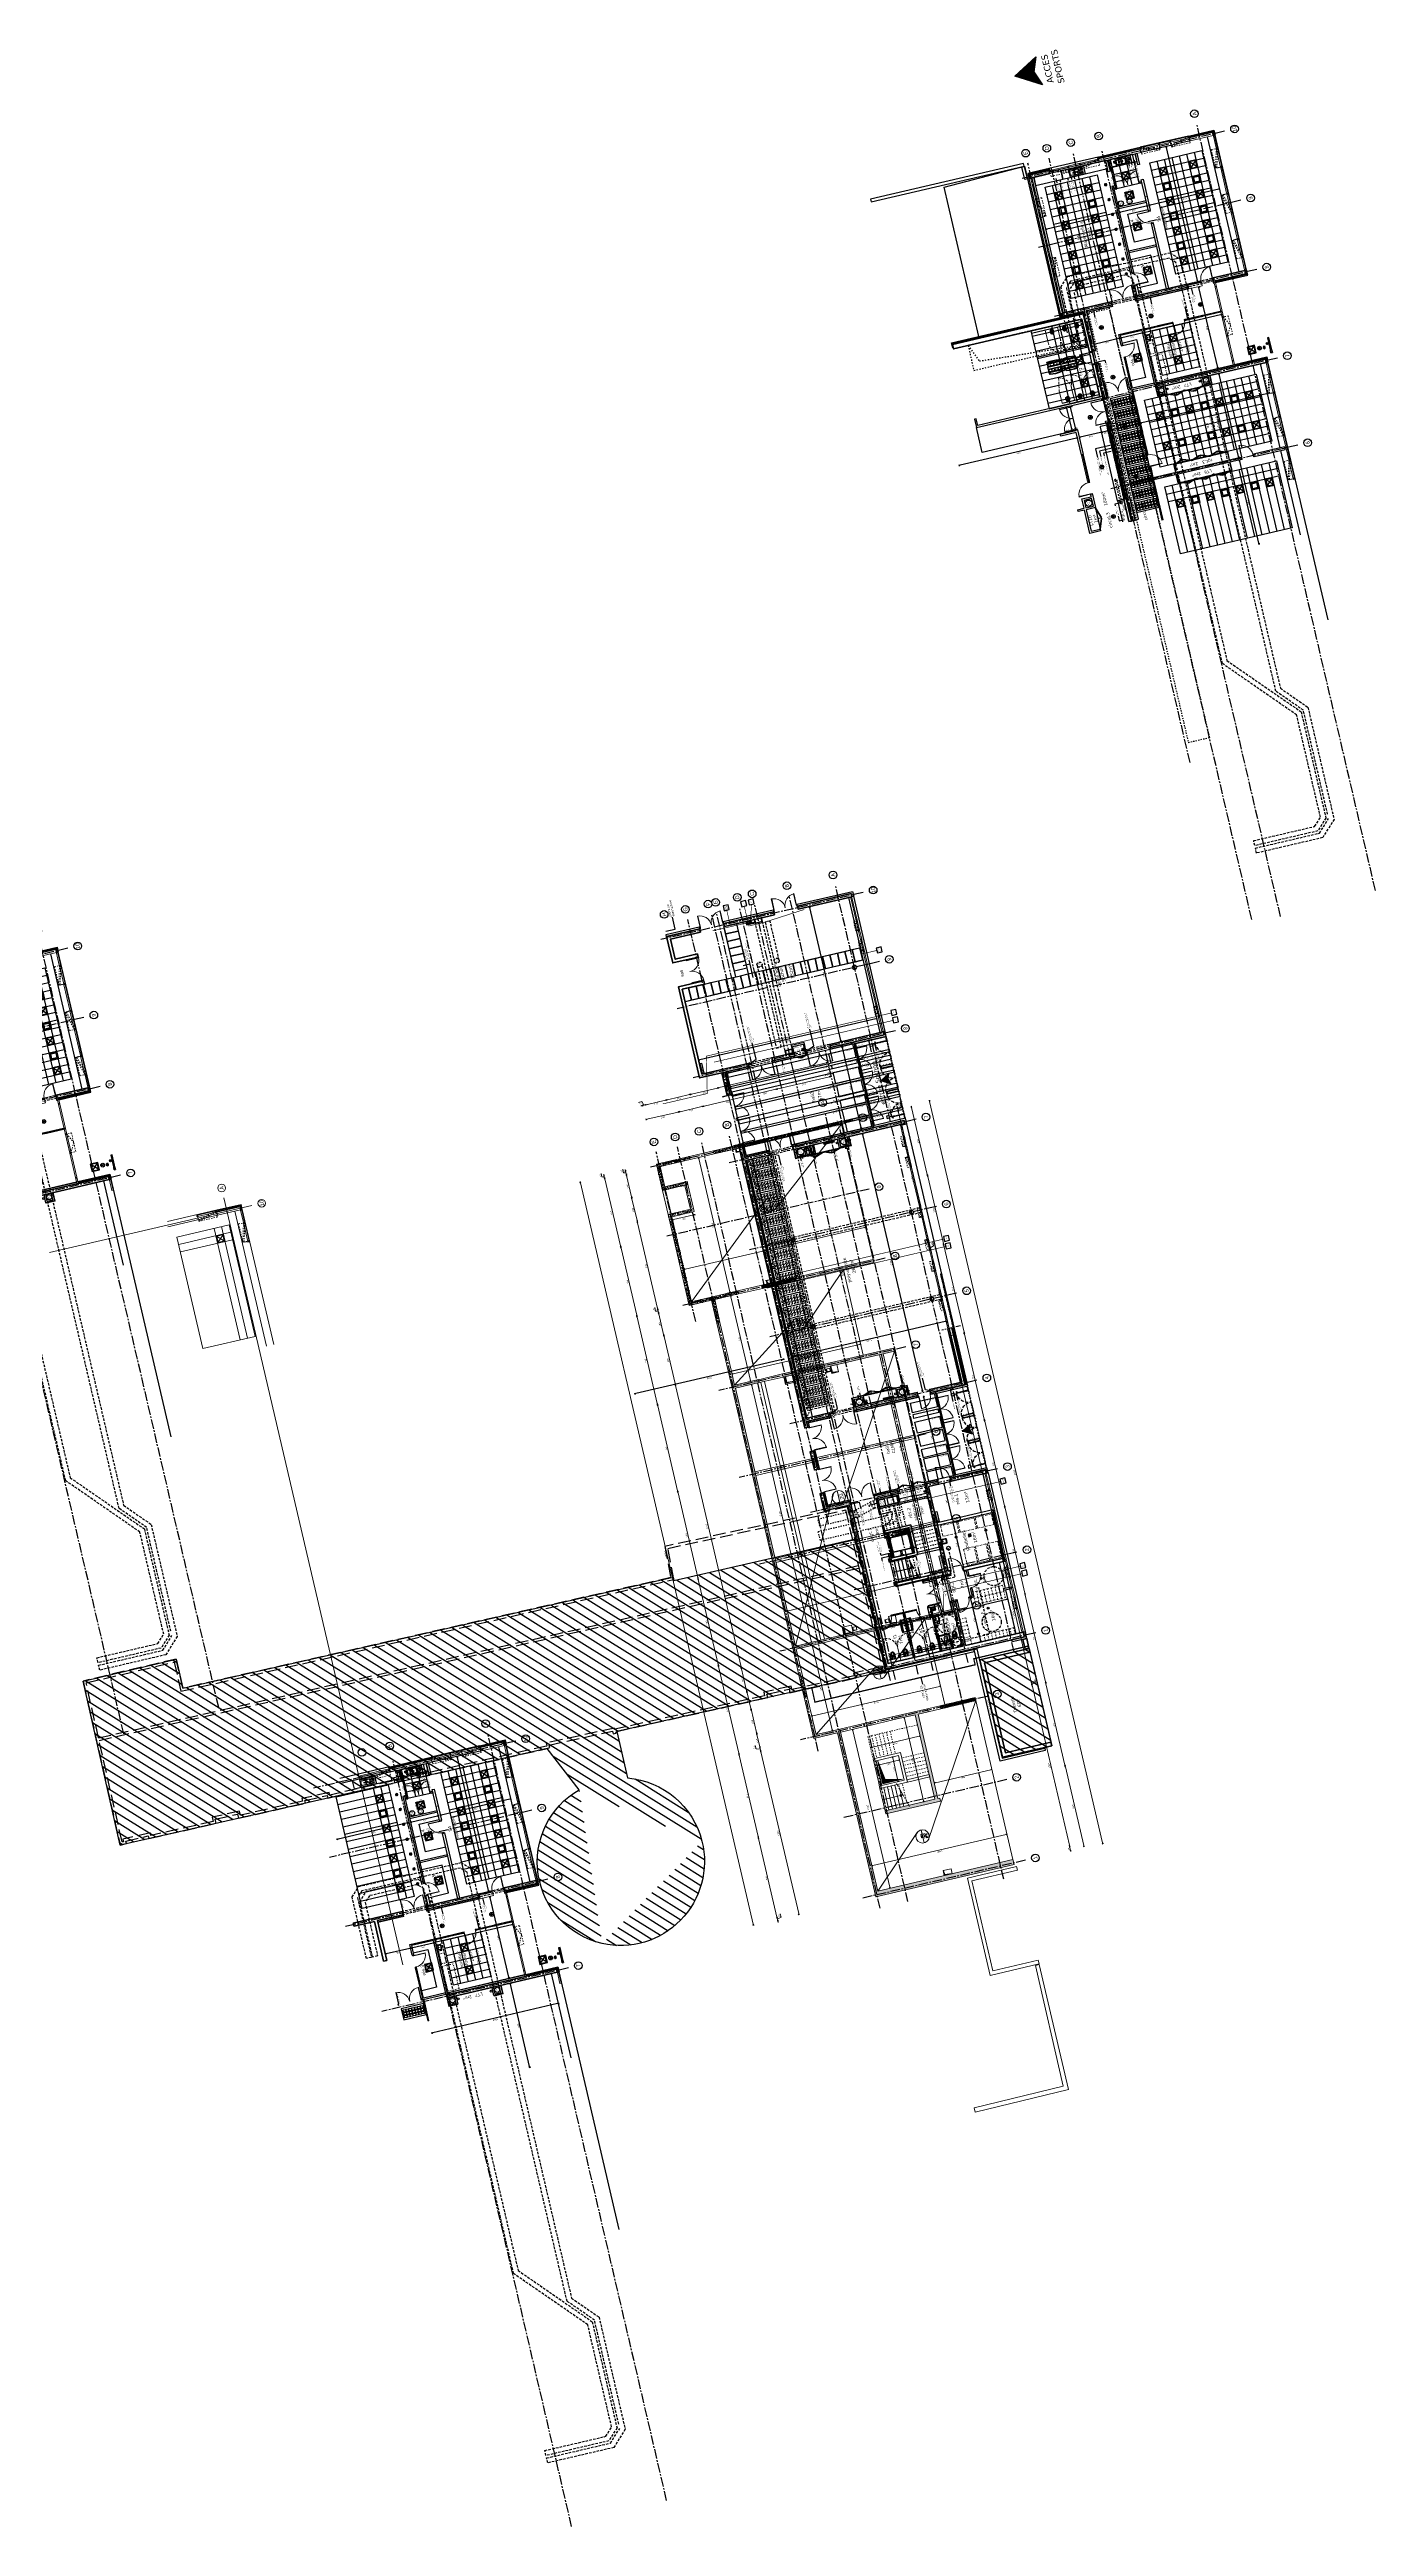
# Model space of a CAD drawing. Header units: metres. Extents: x -49 to 867749, y -579737 to 170817.
# Drawn here: x 867438.2 to 867542.4, y -409093.6 to -408899 of the extents above; entities that cross this region are included whole.
import ezdxf
from ezdxf.enums import TextEntityAlignment as Align

# ---------------------------------------------------------------- set-up
doc = ezdxf.new("R2010")
doc.units = ezdxf.units.M
doc.header["$MEASUREMENT"] = 0
doc.header["$PDMODE"] = 3
doc.header["$PDSIZE"] = 0.1
for name, pattern in [('01', [0.15, 0.1, -0.05]), ('02', [0.28, 0.2, -0.08]), ('03', [0.7, 0.5, -0.2]), ('04', [0.82, 0.6, -0.08, 0.06, -0.08]), ('ACAD_ISO02W100', [15, 12, -3]), ('AXES2', [1.125, 0.75, -0.125, 0.125, -0.125]), ('CACHE2', [0.1875, 0.125, -0.0625]), ('CACHEX2', [0.75, 0.5, -0.25]), ('DASHED', [0.75, 0.5, -0.25]), ('POINTILLE', [0.25, 0, -0.25])]:
    doc.linetypes.add(name, pattern=pattern)
for name, color, linetype in [('00-AXE-0.00', 14, 'AXES2'), ('01-CLOISON-0.25', 3, 'Continuous'), ('01-DOUBLAGE-0.0x', 6, 'Continuous'), ('01-ISOL-0.08', 43, 'ISOLATION'), ('01-MEN-VU-0.13', 163, 'Continuous'), ('01-SANITAIRE-0.15', 44, 'Continuous'), ('02-VU-CACHE-01-0.10', 133, '01'), ('02-VU-CACHE-02-0.10', 133, '02'), ('02-VU-POINT-05-0.10', 133, 'POINTILLE'), ('06-COT-50&100-0.20', 2, 'Continuous'), ('06-SYMB-DIVERS-0.20', 20, 'Continuous'), ('06-TXT-DETAILS-DIVERS-02.20', 2, 'Continuous'), ('06-TXT-DIVERS-0.20', 70, 'Continuous'), ('06-TXT-DIVERS-2-02.20', 5, 'Continuous'), ('06-TXT-ETIQUETTES SURFACES', 210, 'Continuous'), ('07-CHAUFFAGE-0.13', 210, 'Continuous'), ('07-CTA-0.13', 163, 'Continuous'), ('07-PLAFONDS-0.13', 5, 'Continuous'), ('07-SOLS-0.13', 211, 'Continuous'), ('08-VU-0.08', 56, 'Continuous'), ('08-VU-0.13', 44, 'Continuous'), ('08-VU-0.20', 32, 'Continuous'), ('10-DEMOL-GO-0.25', 1, 'Continuous'), ('BAT_HACHURES', 252, 'Continuous')]:
    doc.layers.add(name, color=color, linetype=linetype)
for name, color, linetype, lineweight in [('01-BETON-0.40', 4, 'Continuous', 40), ('01-MEN-CP-0.15', 2, 'Continuous', 18), ('01-MOBILIER-0.10', 10, 'Continuous', 9), ('ACSP - Bois', 47, 'Continuous', 18), ('ACSP - Béton', 252, 'Continuous', 18), ('ACSP - Cotes', 7, 'Continuous', 18), ('ACSP - Dalle', 250, 'Continuous', 18), ('ACSP - Escalier', 253, 'Continuous', 18), ('ACSP - Trémie', 7, 'Continuous', 18)]:
    doc.layers.add(name, color=color, linetype=linetype, lineweight=lineweight)
doc.styles.add('ARIAL', font='arial.ttf')
doc.styles.add('COT', font='verdana.ttf')
doc.styles.add('locaux 100', font='verdana.ttf', dxfattribs={"height": 0.22})
doc.styles.add('locaux 20', font='verdana.ttf', dxfattribs={"height": 0.07})
doc.styles.add('locaux 200', font='verdana.ttf', dxfattribs={"height": 0.35})
doc.styles.get("Standard").update_dxf_attribs({"font": 'arial.ttf'})
doc.linetypes.add('ISOLATION', pattern='A,0.0001,-0.1,[134,ltypeshp.shx,S=0.1,R=0,X=-0.1,Y=0],-0.2,[134,ltypeshp.shx,S=0.1,R=180,X=0.1,Y=0],-0.1', length=0.4001)
doc.dimstyles.new('COT50', dxfattribs={"dimtxt": 0.12, "dimasz": 0.08, "dimexe": 0.05, "dimexo": 0, "dimgap": 0.05, "dimtad": 1, "dimdec": 0, "dimlfac": 100, "dimzin": 0, "dimdsep": 46, "dimtxsty": 'COT', "dimblk": 'OPEN30', "dimcen": 0.04, "dimdle": 0.05, "dimclrd": 256, "dimclre": 256, "dimclrt": 6, "dimadec": 0, "dimazin": 0, "dimtm": 1e-09, "dimtfac": 1, "dimtdec": 0, "dimtmove": 1, "dimatfit": 0, "dimldrblk": 'OPEN30', "dimfxl": 0.05, "dimfxlon": 1, "dimtolj": 1, "dimtzin": 0, "dimlwd": -1, "dimlwe": -1, "dimarcsym": 0})
pattern_1 = [(153.12127, (867409.98126, -409065.97983), (-0.0406854, 0.28511173), [0.03, -0.33]), (98.12127, (867409.98126, -409065.97983), (-0.28042215, -0.1223544), [0.024, -0.264]), (203.57267, (867409.97787, -409065.95607), (-0.3211074, 0.16275755), [0.0254961, -0.28045684]), (149.30547, (867409.90335, -409065.998), (-0.0324319, 0.4307809), [0.045, -0.495]), (199.75687, (867409.90065, -409065.9621), (-0.4643463, 0.2756492), [0.0382441, -0.4206852]), (94.30547, (867409.90335, -409065.998), (-0.4643465, 0.2756488), [0.036, -0.396]), (124.12127, (867409.91375, -409065.9545), (0.10264065, 0.269089), [0.03, -0.33]), (69.12127, (867409.91375, -409065.9545), (-0.30458135, 0.02893776), [0.024, -0.264]), (174.57267, (867409.9223, -409065.93207), (-0.20194046, 0.2980269), [0.0254961, -0.28045684]), (140.62127, (867409.98126, -409065.97983), (-0.13078521, -0.02549152), [0, -0.2608, 0, -0.268, 0, -0.265]), (110.62127, (867409.98126, -409065.97983), (-0.1775338, 0.06666589), [0, -0.1528, 0, -0.2548, 0, -0.101]), (70.62127, (867410.00151, -409066.0667), (-0.03968742, 0.21000221), [0, -0.1, 0, -0.312, 0, -0.414]), (60.62127, (867410.0106, -409066.10565), (-0.09195287, 0.21809403), [0, -0.13, 0, -0.2072, 0, -0.294])]
pattern_2 = [(163.12127, (867409.98126, -409065.97983), (-0.054743143, -0.05126586), [0.0375, -0.0375]), (223.12127, (867409.98126, -409065.97983), (0.017025965, -0.073041882), [0.0375, -0.0375]), (103.12127, (867409.95389, -409066.00546), (-0.071769108, 0.021776023), [0.0375, -0.0375])]

# ---------------------------------------------------------------- blocks, each defined once
blk = doc.blocks.new('ModulePlancherVerre')
at = {"layer": '08-VU-0.13'}
for points in [[(0.12, 1.69), (0.31, 1.69), (0.31, 1.5), (0.12, 1.5)], [(0.12, 1.46), (0.31, 1.46), (0.31, 1.27), (0.12, 1.27)], [(0.12, 1.23), (0.31, 1.23), (0.31, 1.04), (0.12, 1.04)], [(0.12, 1), (0.31, 1), (0.31, 0.8), (0.12, 0.8)], [(0.12, 0.76), (0.31, 0.76), (0.31, 0.57), (0.12, 0.57)], [(0.12, 0.53), (0.31, 0.53), (0.31, 0.34), (0.12, 0.34)], [(0.12, 0.3), (0.31, 0.3), (0.31, 0.11), (0.12, 0.11)], [(0.35, 1.69), (0.54, 1.69), (0.54, 1.5), (0.35, 1.5)], [(0.35, 1.46), (0.54, 1.46), (0.54, 1.27), (0.35, 1.27)], [(0.35, 1.23), (0.54, 1.23), (0.54, 1.04), (0.35, 1.04)], [(0.35, 1), (0.54, 1), (0.54, 0.8), (0.35, 0.8)], [(0.35, 0.76), (0.54, 0.76), (0.54, 0.57), (0.35, 0.57)], [(0.35, 0.53), (0.54, 0.53), (0.54, 0.34), (0.35, 0.34)], [(0.35, 0.3), (0.54, 0.3), (0.54, 0.11), (0.35, 0.11)], [(0.58, 1.69), (0.77, 1.69), (0.77, 1.5), (0.58, 1.5)], [(0.58, 1.46), (0.77, 1.46), (0.77, 1.27), (0.58, 1.27)], [(0.58, 1.23), (0.77, 1.23), (0.77, 1.04), (0.58, 1.04)], [(0.58, 1), (0.77, 1), (0.77, 0.8), (0.58, 0.8)], [(0.58, 0.76), (0.77, 0.76), (0.77, 0.57), (0.58, 0.57)], [(0.58, 0.53), (0.77, 0.53), (0.77, 0.34), (0.58, 0.34)], [(0.58, 0.3), (0.77, 0.3), (0.77, 0.11), (0.58, 0.11)]]:
    blk.add_lwpolyline(points, close=True, dxfattribs=at)
at = {"layer": '08-VU-0.20'}
blk.add_lwpolyline([(0, 0), (0.89, 0), (0.89, 1.8), (0, 1.8)], close=True, dxfattribs=at)
blk = doc.blocks.new('fen150')
for points in [[(-1.6, -0.1), (-1.55, -0.1), (-1.55, 0), (-1.6, 0)], [(-1.55, -0.1), (-1.5, -0.1), (-1.5, 0), (-1.55, 0)], [(-0.05, -0.1), (0, -0.1), (0, 0), (-0.05, 0)], [(-1.55, -0.1), (-0.05, -0.1), (-0.05, 0), (-1.55, 0)], [(-0.1, -0.1), (-0.05, -0.1), (-0.05, 0), (-0.1, 0)]]:
    blk.add_lwpolyline(points, close=True)
at = {"linetype": '01'}
blk.add_lwpolyline([(-1.55, 0), (-1.55, 0.39), (-0.05, 0.39), (-0.05, 0)], dxfattribs=at)
blk.add_lwpolyline([(-1.52, 0.29), (-0.08, -0.1), (-0.05, 0), (-1.5, 0.39)], close=True, dxfattribs=at)
blk.add_arc((-0.05, 0), 1.5, 165, 180, dxfattribs=at)
blk = doc.blocks.new('Spot-directionnel')
h = blk.add_hatch(color=256)
h.dxf.hatch_style = 1
h.paths.add_polyline_path([(-0.06, 0.06, 0.414214), (-0.06, -0.06), (0, 0)])
h = blk.add_hatch(color=256)
h.dxf.hatch_style = 1
h.paths.add_polyline_path([(0.08, 0.08), (0, 0), (0.08, -0.08, 0.414214)])
for p, q in [((-0.06, -0.06), (0.08, 0.08)), ((-0.06, 0.06), (0.08, -0.08))]:
    blk.add_line(p, q)
for radius, start, end in [(0.08, 45, 315), (0.11, 315, 45)]:
    blk.add_arc((0, 0), radius, start, end)
blk = doc.blocks.new('LuminaireSuspendu')
for p, q in [((-0.04, 0.04), (0.04, -0.04)), ((-0.04, -0.04), (0.04, 0.04))]:
    blk.add_line(p, q)
for radius in [0.15, 0.05]:
    blk.add_circle((0, 0), radius)
blk = doc.blocks.new('Eclairage-Pl-60x60')
for p, q in [((-0.3, 0.3), (0.3, -0.3)), ((-0.3, -0.3), (0.3, 0.3))]:
    blk.add_line(p, q)
for points in [[(-0.3, -0.3), (0.3, -0.3), (0.3, 0.3), (-0.3, 0.3)], [(-0.25, -0.25), (0.25, -0.25), (0.25, 0.25), (-0.25, 0.25)]]:
    blk.add_lwpolyline(points, close=True)
blk = doc.blocks.new('_Open30')
at = {"color": 0, "linetype": 'ByBlock', "lineweight": -2}
for p, q in [((-1, 0.3), (0, 0)), ((0, 0), (-1, -0.3)), ((0, 0), (-1, 0))]:
    blk.add_line(p, q, dxfattribs=at)
blk = doc.blocks.new('*D341')
at = {"layer": '06-COT-50&100-0.20', "transparency": 16777216}
for p, q in [((867474.32, -409050.92), (867474.42, -409050.9)), ((867475.89, -409057.46), (867474.39, -409050.99)), ((867475.96, -409057.52), (867475.86, -409057.55))]:
    blk.add_line(p, q, dxfattribs=at)
at = {"layer": 'Defpoints', "color": 0, "transparency": 16777216}
for p in [(867473.52, -409051.11), (867474.37, -409050.91), (867476.06, -409057.5)]:
    blk.add_point(p, dxfattribs=at)
at = {"layer": '06-COT-50&100-0.20', "transparency": 16777216, "xscale": 0.08, "yscale": 0.08, "zscale": 0.08}
for p, rotation in [((867474.37, -409050.91), 103.1212703830424), ((867475.91, -409057.53), 283.1212703830424)]:
    blk.add_blockref('_Open30', p, dxfattribs=dict(at, rotation=rotation))
at = {"layer": '06-COT-50&100-0.20', "color": 6, "transparency": 16777216, "insert": (867475.03, -409054.25), "char_height": 0.12, "attachment_point": 5, "rotation": 103.1213, "style": 'COT'}
blk.add_mtext('\\A1;680', dxfattribs=at)
blk = doc.blocks.new('*D342')
at = {"layer": '06-COT-50&100-0.20', "transparency": 16777216}
for p, q in [((867472.73, -409044.11), (867472.83, -409044.08)), ((867474.26, -409050.44), (867472.8, -409044.17)), ((867474.23, -409050.53), (867474.33, -409050.51))]:
    blk.add_line(p, q, dxfattribs=at)
at = {"layer": 'Defpoints', "color": 0, "transparency": 16777216}
for p in [(867472.12, -409044.25), (867472.78, -409044.09), (867473.54, -409050.69)]:
    blk.add_point(p, dxfattribs=at)
at = {"layer": '06-COT-50&100-0.20', "transparency": 16777216, "xscale": 0.08, "yscale": 0.08, "zscale": 0.08}
for p, rotation in [((867472.78, -409044.09), 103.1212703830424), ((867474.28, -409050.52), 283.1212703830424)]:
    blk.add_blockref('_Open30', p, dxfattribs=dict(at, rotation=rotation))
at = {"layer": '06-COT-50&100-0.20', "color": 6, "transparency": 16777216, "insert": (867473.42, -409047.33), "char_height": 0.12, "attachment_point": 5, "rotation": 103.1213, "style": 'COT'}
blk.add_mtext('\\A1;660', dxfattribs=at)
blk = doc.blocks.new('*D343')
at = {"layer": '06-COT-50&100-0.20', "transparency": 16777216}
for p, q in [((867470.17, -409033.1), (867470.26, -409033.08)), ((867472.67, -409043.63), (867470.23, -409033.17)), ((867472.64, -409043.72), (867472.74, -409043.69))]:
    blk.add_line(p, q, dxfattribs=at)
at = {"layer": 'Defpoints', "color": 0, "transparency": 16777216}
for p in [(867467.92, -409033.62), (867470.21, -409033.09), (867470.4, -409044.24)]:
    blk.add_point(p, dxfattribs=at)
at = {"layer": '06-COT-50&100-0.20', "transparency": 16777216, "xscale": 0.08, "yscale": 0.08, "zscale": 0.08}
for p, rotation in [((867470.21, -409033.09), 103.1212703830424), ((867472.69, -409043.71), 283.1212703830424)]:
    blk.add_blockref('_Open30', p, dxfattribs=dict(at, rotation=rotation))
at = {"layer": '06-COT-50&100-0.20', "color": 6, "transparency": 16777216, "insert": (867471.34, -409038.42), "char_height": 0.12, "attachment_point": 5, "rotation": 103.1213, "style": 'COT'}
blk.add_mtext('\\A1;1090', dxfattribs=at)
blk = doc.blocks.new('*D344')
at = {"layer": '06-COT-50&100-0.20', "transparency": 16777216}
for p, q in [((867474.35, -409036.45), (867468.96, -409037.71)), ((867474.44, -409036.48), (867474.42, -409036.38)), ((867468.89, -409037.77), (867468.87, -409037.68))]:
    blk.add_line(p, q, dxfattribs=at)
at = {"layer": 'Defpoints', "color": 0, "transparency": 16777216}
for p in [(867468.88, -409037.73), (867468.97, -409038.1), (867474.71, -409037.64)]:
    blk.add_point(p, dxfattribs=at)
at = {"layer": '06-COT-50&100-0.20', "transparency": 16777216, "xscale": 0.08, "yscale": 0.08, "zscale": 0.08}
for p, rotation in [((867474.43, -409036.43), 13.12127038304243), ((867468.88, -409037.73), 193.1212703830424)]:
    blk.add_blockref('_Open30', p, dxfattribs=dict(at, rotation=rotation))
at = {"layer": '06-COT-50&100-0.20', "color": 6, "transparency": 16777216, "insert": (867471.68, -409037.19), "char_height": 0.12, "attachment_point": 5, "rotation": 193.1213, "style": 'COT'}
blk.add_mtext('\\A1;570', dxfattribs=at)
blk = doc.blocks.new('P90')
at = {"linetype": 'Continuous'}
for points in [[(-0.97, -0.03), (-0.97, -0.1), (-1.03, -0.1), (-1.03, 0), (-0.98, 0), (-0.98, -0.03)], [(-0.05, 0.93), (-0.05, 0), (-0.08, 0), (-0.08, 0.93)], [(0, 0), (0, -0.1), (-0.07, -0.1), (-0.07, -0.03), (-0.05, -0.03), (-0.05, 0)]]:
    blk.add_lwpolyline(points, close=True, dxfattribs=at)
blk.add_arc((-0.04, -0.01), 0.937, 92.2388, 179.6062, dxfattribs=at)
at = {"linetype": 'Continuous', "text_generation_flag": 6}
blk.add_attdef('TEXTE', text='', height=0.08, rotation=90, dxfattribs=at).set_placement((-0.19, 0.47), align=Align.CENTER)
blk = doc.blocks.new('*D345')
at = {"layer": '06-COT-50&100-0.20', "transparency": 16777216}
for p, q in [((867466.34, -409038.32), (867460.85, -409039.6)), ((867466.43, -409038.35), (867466.41, -409038.25)), ((867460.78, -409039.66), (867460.76, -409039.57))]:
    blk.add_line(p, q, dxfattribs=at)
at = {"layer": 'Defpoints', "color": 0, "transparency": 16777216}
for p in [(867460.77, -409039.62), (867466.73, -409039.64), (867461.05, -409040.82)]:
    blk.add_point(p, dxfattribs=at)
at = {"layer": '06-COT-50&100-0.20', "transparency": 16777216, "xscale": 0.08, "yscale": 0.08, "zscale": 0.08}
for p, rotation in [((867466.42, -409038.3), 13.12127038304243), ((867460.77, -409039.62), 193.1212703830424)]:
    blk.add_blockref('_Open30', p, dxfattribs=dict(at, rotation=rotation))
at = {"layer": '06-COT-50&100-0.20', "color": 6, "transparency": 16777216, "insert": (867463.62, -409039.07), "char_height": 0.12, "attachment_point": 5, "rotation": 193.1213, "style": 'COT'}
blk.add_mtext('\\A1;580', dxfattribs=at)
blk = doc.blocks.new('elem-cuis')
for p, q in [((0.115, -0.81), (0.115, -1.11)), ((0.2075, -0.81), (0.2075, -1.11)), ((0.3, -0.81), (0.3, -1.11)), ((0.3925, -0.81), (0.3925, -1.11)), ((0.485, -0.81), (0.485, -1.11))]:
    blk.add_line(p, q)
blk.add_lwpolyline([(0, -1.2), (0.6, -1.2), (0.6, 0), (0, 0)], close=True)
for points in [[(0.165, -0.39), (0.435, -0.39, 0.41421356), (0.485, -0.34), (0.485, -0.1, 0.41421356), (0.435, -0.05), (0.165, -0.05, 0.41421356), (0.115, -0.1), (0.115, -0.34, 0.41421356)], [(0.165, -0.43), (0.435, -0.43, -0.41421356), (0.485, -0.48), (0.485, -0.72, -0.41421356), (0.435, -0.77), (0.165, -0.77, -0.41421356), (0.115, -0.72), (0.115, -0.48, -0.41421356)]]:
    blk.add_lwpolyline(points, format="xyb", close=True)
for centre, radius in [((0.075, -0.41), 0.02), ((0.075, -0.33), 0.015), ((0.075, -0.33), 0.015), ((0.075, -0.49), 0.015), ((0.3, -0.29), 0.03), ((0.3, -0.53), 0.03)]:
    blk.add_circle(centre, radius)
blk = doc.blocks.new('P180')
at = {"linetype": 'Continuous'}
blk.add_lwpolyline([(-1.93, 0), (-1.93, -0.1), (-1.86, -0.1), (-1.86, -0.03), (-1.88, -0.03), (-1.88, 0)], close=True, dxfattribs=at)
for points in [[(-1.85, 0.92), (-1.85, 0), (-1.88, 0), (-1.88, 0.92)], [(-0.08, 0.92), (-0.08, 0), (-0.05, 0), (-0.05, 0.92)], [(0, 0), (0, -0.1), (-0.06, -0.1), (-0.06, -0.03), (-0.05, -0.03), (-0.05, 0)]]:
    blk.add_lwpolyline(points, close=True)
for centre, start, end in [((-1.88, 0), 0, 90), ((-0.05, 0), 90, 180)]:
    blk.add_arc(centre, 0.915, start, end)
at = {"linetype": 'Continuous', "text_generation_flag": 6}
blk.add_attdef('TEXTE', (-0.19, 0.6), '', height=0.08, rotation=90, dxfattribs=at)
blk = doc.blocks.new('P90-15')
at = {"linetype": 'Continuous'}
for points in [[(-0.96, -0.03), (-0.96, -0.15), (-1.03, -0.15), (-1.03, 0), (-0.98, 0), (-0.98, -0.03)], [(-0.05, 0.93), (-0.05, 0), (-0.08, 0), (-0.08, 0.93)], [(0, 0), (0, -0.15), (-0.07, -0.15), (-0.07, -0.03), (-0.05, -0.03), (-0.05, 0)]]:
    blk.add_lwpolyline(points, close=True, dxfattribs=at)
blk.add_arc((-0.04, -0.01), 0.937, 92.2388, 179.6062, dxfattribs=at)
at = {"linetype": 'Continuous', "text_generation_flag": 6}
blk.add_attdef('TEXTE', text='', height=0.08, rotation=90, dxfattribs=at).set_placement((-0.19, 0.47), align=Align.CENTER)
blk = doc.blocks.new('*D346')
at = {"layer": '06-COT-50&100-0.20', "transparency": 16777216}
for p, q in [((867466.55, -409038.22), (867466.58, -409038.31)), ((867468.65, -409037.78), (867466.64, -409038.25)), ((867468.72, -409037.71), (867468.74, -409037.81))]:
    blk.add_line(p, q, dxfattribs=at)
at = {"layer": 'Defpoints', "color": 0, "transparency": 16777216}
for p in [(867466.49, -409037.96), (867466.57, -409038.26), (867468.66, -409037.46)]:
    blk.add_point(p, dxfattribs=at)
at = {"layer": '06-COT-50&100-0.20', "transparency": 16777216, "xscale": 0.08, "yscale": 0.08, "zscale": 0.08}
for p, rotation in [((867466.57, -409038.26), 193.1212703830424), ((867468.73, -409037.76), 13.12127038304243)]:
    blk.add_blockref('_Open30', p, dxfattribs=dict(at, rotation=rotation))
at = {"layer": '06-COT-50&100-0.20', "color": 6, "transparency": 16777216, "insert": (867467.67, -409038.12), "char_height": 0.12, "attachment_point": 5, "rotation": 193.1213, "style": 'COT'}
blk.add_mtext('\\A1;222', dxfattribs=at)
blk = doc.blocks.new('*D347')
at = {"layer": '06-COT-50&100-0.20', "transparency": 16777216}
for p, q in [((867474.49, -409046.32), (867468.56, -409047.7)), ((867474.56, -409046.25), (867474.58, -409046.35)), ((867468.47, -409047.67), (867468.49, -409047.77))]:
    blk.add_line(p, q, dxfattribs=at)
at = {"layer": 'Defpoints', "color": 0, "transparency": 16777216}
for p in [(867474.53, -409046.11), (867468.44, -409047.52), (867468.48, -409047.72)]:
    blk.add_point(p, dxfattribs=at)
at = {"layer": '06-COT-50&100-0.20', "transparency": 16777216, "xscale": 0.08, "yscale": 0.08, "zscale": 0.08}
for p, rotation in [((867474.57, -409046.3), 13.12127038304243), ((867468.48, -409047.72), 193.1212703830424)]:
    blk.add_blockref('_Open30', p, dxfattribs=dict(at, rotation=rotation))
at = {"layer": '06-COT-50&100-0.20', "color": 6, "transparency": 16777216, "insert": (867471.55, -409047.12), "char_height": 0.12, "attachment_point": 5, "rotation": 193.1213, "style": 'COT'}
blk.add_mtext('\\A1;625', dxfattribs=at)
blk = doc.blocks.new('*D351')
at = {"layer": '06-COT-50&100-0.20', "transparency": 16777216}
for p, q in [((867466.64, -409048.1), (867466.67, -409048.19)), ((867468.31, -409047.76), (867466.73, -409048.13)), ((867468.37, -409047.69), (867468.4, -409047.79))]:
    blk.add_line(p, q, dxfattribs=at)
at = {"layer": 'Defpoints', "color": 0, "transparency": 16777216}
for p in [(867466.61, -409047.95), (867466.65, -409048.14), (867468.34, -409047.55)]:
    blk.add_point(p, dxfattribs=at)
at = {"layer": '06-COT-50&100-0.20', "transparency": 16777216, "xscale": 0.08, "yscale": 0.08, "zscale": 0.08}
for p, rotation in [((867466.65, -409048.14), 193.1212703830424), ((867468.39, -409047.74), 13.12127038304243)]:
    blk.add_blockref('_Open30', p, dxfattribs=dict(at, rotation=rotation))
at = {"layer": '06-COT-50&100-0.20', "color": 6, "transparency": 16777216, "insert": (867467.55, -409048.05), "char_height": 0.12, "attachment_point": 5, "rotation": 193.1213, "style": 'COT'}
blk.add_mtext('\\A1;178', dxfattribs=at)
blk = doc.blocks.new('*D352')
at = {"layer": '06-COT-50&100-0.20', "transparency": 16777216}
for p, q in [((867466.48, -409048.19), (867464.64, -409048.61)), ((867466.55, -409048.12), (867466.57, -409048.22)), ((867464.57, -409048.68), (867464.55, -409048.58))]:
    blk.add_line(p, q, dxfattribs=at)
at = {"layer": 'Defpoints', "color": 0, "transparency": 16777216}
for p in [(867466.49, -409047.88), (867464.56, -409048.63), (867464.67, -409049.12)]:
    blk.add_point(p, dxfattribs=at)
at = {"layer": '06-COT-50&100-0.20', "transparency": 16777216, "xscale": 0.08, "yscale": 0.08, "zscale": 0.08}
for p, rotation in [((867466.56, -409048.17), 13.12127038304243), ((867464.56, -409048.63), 193.1212703830424)]:
    blk.add_blockref('_Open30', p, dxfattribs=dict(at, rotation=rotation))
at = {"layer": '06-COT-50&100-0.20', "color": 6, "transparency": 16777216, "insert": (867465.58, -409048.51), "char_height": 0.12, "attachment_point": 5, "rotation": 193.1213, "style": 'COT'}
blk.add_mtext('\\A1;205', dxfattribs=at)
blk = doc.blocks.new('*D353')
at = {"layer": '06-COT-50&100-0.20', "transparency": 16777216}
for p, q in [((867478.1, -409052.52), (867468.29, -409054.81)), ((867478.16, -409052.46), (867478.19, -409052.55)), ((867468.2, -409054.78), (867468.22, -409054.88))]:
    blk.add_line(p, q, dxfattribs=at)
at = {"layer": 'Defpoints', "color": 0, "transparency": 16777216}
for p in [(867477.63, -409050.15), (867467.6, -409052.18), (867468.21, -409054.83)]:
    blk.add_point(p, dxfattribs=at)
at = {"layer": '06-COT-50&100-0.20', "transparency": 16777216, "xscale": 0.08, "yscale": 0.08, "zscale": 0.08}
for p, rotation in [((867478.17, -409052.5), 13.12127038304243), ((867468.21, -409054.83), 193.1212703830424)]:
    blk.add_blockref('_Open30', p, dxfattribs=dict(at, rotation=rotation))
at = {"layer": '06-COT-50&100-0.20', "color": 6, "transparency": 16777216, "insert": (867473.22, -409053.78), "char_height": 0.12, "attachment_point": 5, "rotation": 193.1213, "style": 'COT'}
blk.add_mtext('\\A1;1023', dxfattribs=at)
blk = doc.blocks.new('*D340')
at = {"layer": '06-COT-50&100-0.20', "transparency": 16777216}
for p, q in [((867465.88, -409035.02), (867465.98, -409035)), ((867466.19, -409036.1), (867465.95, -409035.09)), ((867466.15, -409036.19), (867466.25, -409036.17))]:
    blk.add_line(p, q, dxfattribs=at)
at = {"layer": 'Defpoints', "color": 0, "transparency": 16777216}
for p in [(867465.81, -409035.04), (867465.93, -409035.01), (867466.09, -409036.21)]:
    blk.add_point(p, dxfattribs=at)
at = {"layer": '06-COT-50&100-0.20', "transparency": 16777216, "xscale": 0.08, "yscale": 0.08, "zscale": 0.08}
for p, rotation in [((867465.93, -409035.01), 103.1212703830424), ((867466.2, -409036.18), 283.1212703830424)]:
    blk.add_blockref('_Open30', p, dxfattribs=dict(at, rotation=rotation))
at = {"layer": '06-COT-50&100-0.20', "color": 6, "transparency": 16777216, "insert": (867465.96, -409035.62), "char_height": 0.12, "attachment_point": 5, "rotation": 103.1213, "style": 'COT'}
blk.add_mtext('\\A1;120', dxfattribs=at)
blk = doc.blocks.new('*D348')
at = {"layer": '06-COT-50&100-0.20', "transparency": 16777216}
for p, q in [((867465.68, -409034.15), (867465.78, -409034.12)), ((867465.86, -409034.69), (867465.74, -409034.21)), ((867465.83, -409034.78), (867465.92, -409034.76))]:
    blk.add_line(p, q, dxfattribs=at)
at = {"layer": 'Defpoints', "color": 0, "transparency": 16777216}
for p in [(867465.61, -409034.16), (867465.73, -409034.14), (867465.76, -409034.8)]:
    blk.add_point(p, dxfattribs=at)
at = {"layer": '06-COT-50&100-0.20', "transparency": 16777216, "xscale": 0.08, "yscale": 0.08, "zscale": 0.08}
for p, rotation in [((867465.73, -409034.14), 103.1212703830424), ((867465.87, -409034.77), 283.1212703830424)]:
    blk.add_blockref('_Open30', p, dxfattribs=dict(at, rotation=rotation))
at = {"layer": '06-COT-50&100-0.20', "color": 6, "transparency": 16777216, "insert": (867465.69, -409034.48), "char_height": 0.12, "attachment_point": 5, "rotation": 103.1213, "style": 'COT'}
blk.add_mtext('\\A1;65', dxfattribs=at)
blk = doc.blocks.new('*D349')
at = {"layer": '06-COT-50&100-0.20', "transparency": 16777216}
for p, q in [((867466.15, -409036.19), (867466.25, -409036.17)), ((867466.19, -409036.1), (867466.17, -409036.03)), ((867466.19, -409036.34), (867466.29, -409036.32)), ((867466.24, -409036.33), (867466.2, -409036.18)), ((867466.26, -409036.4), (867466.27, -409036.48))]:
    blk.add_line(p, q, dxfattribs=at)
at = {"layer": 'Defpoints', "color": 0, "transparency": 16777216}
for p in [(867466.09, -409036.21), (867466.12, -409036.35), (867466.2, -409036.18)]:
    blk.add_point(p, dxfattribs=at)
at = {"layer": '06-COT-50&100-0.20', "transparency": 16777216, "xscale": 0.08, "yscale": 0.08, "zscale": 0.08}
for p, rotation in [((867466.2, -409036.18), 283.1212703830424), ((867466.24, -409036.33), 103.1212703830424)]:
    blk.add_blockref('_Open30', p, dxfattribs=dict(at, rotation=rotation))
at = {"layer": '06-COT-50&100-0.20', "color": 6, "transparency": 16777216, "insert": (867466.07, -409036.09), "char_height": 0.12, "attachment_point": 5, "rotation": 103.1213, "style": 'COT'}
blk.add_mtext('\\A1;15', dxfattribs=at)
blk = doc.blocks.new('*D350')
at = {"layer": '06-COT-50&100-0.20', "transparency": 16777216}
for p, q in [((867465.86, -409034.69), (867465.84, -409034.61)), ((867465.83, -409034.78), (867465.92, -409034.76)), ((867465.93, -409035.01), (867465.87, -409034.77)), ((867465.88, -409035.02), (867465.98, -409035)), ((867465.95, -409035.09), (867465.97, -409035.17))]:
    blk.add_line(p, q, dxfattribs=at)
at = {"layer": 'Defpoints', "color": 0, "transparency": 16777216}
for p in [(867465.76, -409034.8), (867465.81, -409035.04), (867465.87, -409034.77)]:
    blk.add_point(p, dxfattribs=at)
at = {"layer": '06-COT-50&100-0.20', "transparency": 16777216, "xscale": 0.08, "yscale": 0.08, "zscale": 0.08}
for p, rotation in [((867465.87, -409034.77), 283.1212703830424), ((867465.93, -409035.01), 103.1212703830424)]:
    blk.add_blockref('_Open30', p, dxfattribs=dict(at, rotation=rotation))
at = {"layer": '06-COT-50&100-0.20', "color": 6, "transparency": 16777216, "insert": (867465.79, -409034.92), "char_height": 0.12, "attachment_point": 5, "rotation": 103.1213, "style": 'COT'}
blk.add_mtext('\\A1;25', dxfattribs=at)
blk = doc.blocks.new('lav')
for p, q in [((0, 0.5), (-0.35, 0.5)), ((0, 0), (-0.35, 0)), ((-0.32, 0.45), (-0.15, 0.4)), ((-0.32, 0.05), (-0.15, 0.1)), ((-0.12, 0.37), (-0.12, 0.25)), ((-0.12, 0.13), (-0.12, 0.25)), ((0, 0), (0, 0.5))]:
    blk.add_line(p, q)
blk.add_circle((-0.17, 0.25), 0.025)
for centre, radius, start, end in [((1.51, 0.23), 1.91, 172.4054, 179.4234), ((1.51, 0.27), 1.91, 180.5766, 187.5946), ((-0.33, 0.42), 0.0844, 103.8031, 129.327), ((-0.34, 0.06), 0.0625, 226.0761, 260.7938), ((0.5, 0.26), 0.864, 168.6901, 180.9211), ((0.5, 0.24), 0.864, 179.0789, 191.3099), ((-0.32, 0.43), 0.0264, 71.5651, 161.5651), ((-0.32, 0.08), 0.0264, 198.4349, 288.4349), ((-0.17, 0.34), 0.0598, 21.8014, 68.1986), ((-0.17, 0.16), 0.0598, 291.8014, 338.1986)]:
    blk.add_arc(centre, radius, start, end)
blk = doc.blocks.new('*D374')
at = {"layer": 'ACSP - Cotes', "transparency": 16777216}
for p, q in [((867518.3, -409040.17), (867518.37, -409040.15)), ((867518.4, -409040.47), (867518.34, -409040.24)), ((867518.39, -409040.55), (867518.46, -409040.54))]:
    blk.add_line(p, q, dxfattribs=at)
at = {"layer": 'Defpoints', "color": 0, "transparency": 16777216}
for p in [(867518.3, -409040.17), (867518.32, -409040.16), (867518.39, -409040.55)]:
    blk.add_point(p, dxfattribs=at)
at = {"layer": 'ACSP - Cotes', "transparency": 16777216, "xscale": 0.08, "yscale": 0.08, "zscale": 0.08}
for p, rotation in [((867518.32, -409040.16), 103.1212703830424), ((867518.41, -409040.55), 283.1212703830424)]:
    blk.add_blockref('_Open30', p, dxfattribs=dict(at, rotation=rotation))
at = {"layer": 'ACSP - Cotes', "color": 6, "transparency": 16777216, "insert": (867518.26, -409040.38), "char_height": 0.12, "attachment_point": 5, "rotation": 103.1213, "style": 'COT'}
blk.add_mtext('\\A1;40', dxfattribs=at)
blk = doc.blocks.new('*D384')
at = {"layer": 'ACSP - Cotes', "transparency": 16777216}
for p, q in [((867515.31, -409027.44), (867515.41, -409027.42)), ((867518.31, -409040.08), (867515.38, -409027.51)), ((867518.3, -409040.17), (867518.37, -409040.15))]:
    blk.add_line(p, q, dxfattribs=at)
at = {"layer": 'Defpoints', "color": 0, "transparency": 16777216}
for p in [(867510.9, -409028.47), (867515.36, -409027.43), (867518.3, -409040.17)]:
    blk.add_point(p, dxfattribs=at)
at = {"layer": 'ACSP - Cotes', "transparency": 16777216, "xscale": 0.08, "yscale": 0.08, "zscale": 0.08}
for p, rotation in [((867515.36, -409027.43), 103.1212702354988), ((867518.32, -409040.16), 283.1212702354988)]:
    blk.add_blockref('_Open30', p, dxfattribs=dict(at, rotation=rotation))
at = {"layer": 'ACSP - Cotes', "color": 6, "transparency": 16777216, "insert": (867516.73, -409033.82), "char_height": 0.12, "attachment_point": 5, "rotation": 103.1213, "style": 'COT'}
blk.add_mtext('\\A1;1307', dxfattribs=at)
blk = doc.blocks.new('*D385')
at = {"layer": 'ACSP - Cotes', "transparency": 16777216}
for p, q in [((867515.31, -409027.44), (867515.41, -409027.42)), ((867515.31, -409027.44), (867515.41, -409027.42)), ((867515.34, -409027.36), (867515.32, -409027.28)), ((867515.36, -409027.43), (867515.64, -409027.27)), ((867515.38, -409027.51), (867515.39, -409027.59)), ((867515.64, -409027.27), (867515.6, -409027.09))]:
    blk.add_line(p, q, dxfattribs=at)
at = {"layer": 'Defpoints', "color": 0, "transparency": 16777216}
for p in [(867510.9, -409028.47), (867510.9, -409028.47), (867515.36, -409027.43)]:
    blk.add_point(p, dxfattribs=at)
at = {"layer": 'ACSP - Cotes', "transparency": 16777216, "xscale": 0.08, "yscale": 0.08, "zscale": 0.08}
for rotation in [283.1212702354988, 103.1212702354988]:
    blk.add_blockref('_Open30', (867515.36, -409027.43), dxfattribs=dict(at, rotation=rotation))
at = {"layer": 'ACSP - Cotes', "color": 6, "transparency": 16777216, "insert": (867515.51, -409027.21), "char_height": 0.12, "attachment_point": 5, "rotation": 103.1213, "style": 'COT'}
blk.add_mtext('\\A1;0', dxfattribs=at)
blk = doc.blocks.new('*D386')
at = {"layer": 'ACSP - Cotes', "transparency": 16777216}
for p, q in [((867512.7, -409016.27), (867512.8, -409016.25)), ((867515.34, -409027.36), (867512.77, -409016.34)), ((867515.31, -409027.44), (867515.41, -409027.42))]:
    blk.add_line(p, q, dxfattribs=at)
at = {"layer": 'Defpoints', "color": 0, "transparency": 16777216}
for p in [(867512.75, -409016.26), (867508.26, -409017.3), (867510.9, -409028.47)]:
    blk.add_point(p, dxfattribs=at)
at = {"layer": 'ACSP - Cotes', "transparency": 16777216, "xscale": 0.08, "yscale": 0.08, "zscale": 0.08}
for p, rotation in [((867512.75, -409016.26), 103.1212702354988), ((867515.36, -409027.43), 283.1212702354988)]:
    blk.add_blockref('_Open30', p, dxfattribs=dict(at, rotation=rotation))
at = {"layer": 'ACSP - Cotes', "color": 6, "transparency": 16777216, "insert": (867513.94, -409021.87), "char_height": 0.12, "attachment_point": 5, "rotation": 103.1213, "style": 'COT'}
blk.add_mtext('\\A1;1148', dxfattribs=at)
blk = doc.blocks.new('*D387')
at = {"layer": 'ACSP - Cotes', "transparency": 16777216}
for p, q in [((867512.71, -409016.27), (867512.81, -409016.24)), ((867512.78, -409016.33), (867513.75, -409020.51)), ((867513.72, -409020.6), (867513.82, -409020.58))]:
    blk.add_line(p, q, dxfattribs=at)
at = {"layer": 'Defpoints', "color": 0, "transparency": 16777216}
for p in [(867508.26, -409017.3), (867513.77, -409020.59), (867509.26, -409021.64)]:
    blk.add_point(p, dxfattribs=at)
at = {"layer": 'ACSP - Cotes', "transparency": 16777216, "xscale": 0.08, "yscale": 0.08, "zscale": 0.08}
for p, rotation in [((867512.76, -409016.26), 103.1212702354988), ((867513.77, -409020.59), 283.1212702354988)]:
    blk.add_blockref('_Open30', p, dxfattribs=dict(at, rotation=rotation))
at = {"layer": 'ACSP - Cotes', "color": 6, "transparency": 16777216, "insert": (867513.16, -409018.45), "char_height": 0.12, "attachment_point": 5, "rotation": 103.1213, "style": 'COT'}
blk.add_mtext('\\A1;445', dxfattribs=at)
blk = doc.blocks.new('*D388')
at = {"layer": 'ACSP - Cotes', "transparency": 16777216}
for p, q in [((867512.7, -409016.27), (867512.8, -409016.25)), ((867513.74, -409020.51), (867512.77, -409016.34)), ((867513.71, -409020.6), (867513.81, -409020.58))]:
    blk.add_line(p, q, dxfattribs=at)
at = {"layer": 'Defpoints', "color": 0, "transparency": 16777216}
for p in [(867512.75, -409016.26), (867508.25, -409017.31), (867509.26, -409021.64)]:
    blk.add_point(p, dxfattribs=at)
at = {"layer": 'ACSP - Cotes', "transparency": 16777216, "xscale": 0.08, "yscale": 0.08, "zscale": 0.08}
for p, rotation in [((867512.75, -409016.26), 103.1212702354988), ((867513.76, -409020.59), 283.1212702354988)]:
    blk.add_blockref('_Open30', p, dxfattribs=dict(at, rotation=rotation))
at = {"layer": 'ACSP - Cotes', "color": 6, "transparency": 16777216, "insert": (867513.15, -409018.45), "char_height": 0.12, "attachment_point": 5, "rotation": 103.1213, "style": 'COT'}
blk.add_mtext('\\A1;445', dxfattribs=at)
blk = doc.blocks.new('*D389')
at = {"layer": 'ACSP - Cotes', "transparency": 16777216}
for p, q in [((867508.96, -409000.23), (867509.06, -409000.2)), ((867512.73, -409016.18), (867509.03, -409000.29)), ((867512.7, -409016.27), (867512.8, -409016.25))]:
    blk.add_line(p, q, dxfattribs=at)
at = {"layer": 'Defpoints', "color": 0, "transparency": 16777216}
for p in [(867504.56, -409001.25), (867509.01, -409000.21), (867508.25, -409017.31)]:
    blk.add_point(p, dxfattribs=at)
at = {"layer": 'ACSP - Cotes', "transparency": 16777216, "xscale": 0.08, "yscale": 0.08, "zscale": 0.08}
for p, rotation in [((867509.01, -409000.21), 103.1212702354988), ((867512.75, -409016.26), 283.1212702354988)]:
    blk.add_blockref('_Open30', p, dxfattribs=dict(at, rotation=rotation))
at = {"layer": 'ACSP - Cotes', "color": 6, "transparency": 16777216, "insert": (867510.77, -409008.26), "char_height": 0.12, "attachment_point": 5, "rotation": 103.1213, "style": 'COT'}
blk.add_mtext('\\A1;1647', dxfattribs=at)
blk = doc.blocks.new('*D390')
at = {"layer": 'ACSP - Cotes', "transparency": 16777216}
for p, q in [((867509.27, -408999.93), (867509.2, -408999.65)), ((867508.91, -408999.98), (867509, -408999.96)), ((867508.94, -408999.89), (867508.92, -408999.82)), ((867509.01, -409000.21), (867508.96, -408999.97)), ((867509.01, -409000.21), (867508.96, -408999.97)), ((867508.96, -409000.23), (867509.06, -409000.2)), ((867508.98, -409000.09), (867509.27, -408999.93)), ((867509.03, -409000.29), (867509.05, -409000.37))]:
    blk.add_line(p, q, dxfattribs=at)
at = {"layer": 'Defpoints', "color": 0, "transparency": 16777216}
for p in [(867504.5, -409001.01), (867504.56, -409001.25), (867508.96, -408999.97)]:
    blk.add_point(p, dxfattribs=at)
at = {"layer": 'ACSP - Cotes', "transparency": 16777216, "xscale": 0.08, "yscale": 0.08, "zscale": 0.08}
for p, rotation in [((867508.96, -408999.97), 283.1212702354988), ((867509.01, -409000.21), 103.1212702354988)]:
    blk.add_blockref('_Open30', p, dxfattribs=dict(at, rotation=rotation))
at = {"layer": 'ACSP - Cotes', "color": 6, "transparency": 16777216, "insert": (867509.12, -408999.82), "char_height": 0.12, "attachment_point": 5, "rotation": 103.1213, "style": 'COT'}
blk.add_mtext('\\A1;25', dxfattribs=at)
blk = doc.blocks.new('*D391')
at = {"layer": 'ACSP - Cotes', "transparency": 16777216}
for p, q in [((867507.34, -408993.26), (867507.44, -408993.24)), ((867508.94, -408999.89), (867507.41, -408993.33)), ((867508.91, -408999.98), (867509, -408999.96))]:
    blk.add_line(p, q, dxfattribs=at)
at = {"layer": 'Defpoints', "color": 0, "transparency": 16777216}
for p in [(867507.39, -408993.25), (867502.93, -408994.29), (867504.5, -409001.01)]:
    blk.add_point(p, dxfattribs=at)
at = {"layer": 'ACSP - Cotes', "transparency": 16777216, "xscale": 0.08, "yscale": 0.08, "zscale": 0.08}
for p, rotation in [((867507.39, -408993.25), 103.1212702354988), ((867508.96, -408999.97), 283.1212702354988)]:
    blk.add_blockref('_Open30', p, dxfattribs=dict(at, rotation=rotation))
at = {"layer": 'ACSP - Cotes', "color": 6, "transparency": 16777216, "insert": (867508.06, -408996.64), "char_height": 0.12, "attachment_point": 5, "rotation": 103.1213, "style": 'COT'}
blk.add_mtext('\\A1;690', dxfattribs=at)
blk = doc.blocks.new('*D392')
at = {"layer": 'ACSP - Cotes', "transparency": 16777216}
for p, q in [((867507.28, -408993.02), (867507.38, -408993)), ((867507.31, -408992.93), (867507.3, -408992.85)), ((867507.39, -408993.25), (867507.33, -408993.01)), ((867507.39, -408993.25), (867507.33, -408993.01)), ((867507.34, -408993.26), (867507.44, -408993.24)), ((867507.36, -408993.13), (867507.64, -408992.97)), ((867507.41, -408993.33), (867507.43, -408993.41)), ((867507.64, -408992.97), (867507.58, -408992.69))]:
    blk.add_line(p, q, dxfattribs=at)
at = {"layer": 'Defpoints', "color": 0, "transparency": 16777216}
for p in [(867507.33, -408993.01), (867502.88, -408994.05), (867502.93, -408994.29)]:
    blk.add_point(p, dxfattribs=at)
at = {"layer": 'ACSP - Cotes', "transparency": 16777216, "xscale": 0.08, "yscale": 0.08, "zscale": 0.08}
for p, rotation in [((867507.33, -408993.01), 283.1212702354988), ((867507.39, -408993.25), 103.1212702354988)]:
    blk.add_blockref('_Open30', p, dxfattribs=dict(at, rotation=rotation))
at = {"layer": 'ACSP - Cotes', "color": 6, "transparency": 16777216, "insert": (867507.5, -408992.85), "char_height": 0.12, "attachment_point": 5, "rotation": 103.1213, "style": 'COT'}
blk.add_mtext('\\A1;25', dxfattribs=at)
blk = doc.blocks.new('*D393')
at = {"layer": 'ACSP - Cotes', "transparency": 16777216}
for p, q in [((867504.81, -408982.4), (867504.91, -408982.38)), ((867507.31, -408992.93), (867504.88, -408982.47)), ((867507.28, -408993.02), (867507.38, -408993))]:
    blk.add_line(p, q, dxfattribs=at)
at = {"layer": 'Defpoints', "color": 0, "transparency": 16777216}
for p in [(867500.4, -408983.43), (867504.86, -408982.39), (867502.88, -408994.05)]:
    blk.add_point(p, dxfattribs=at)
at = {"layer": 'ACSP - Cotes', "transparency": 16777216, "xscale": 0.08, "yscale": 0.08, "zscale": 0.08}
for p, rotation in [((867504.86, -408982.39), 103.1212702354988), ((867507.33, -408993.01), 283.1212702354988)]:
    blk.add_blockref('_Open30', p, dxfattribs=dict(at, rotation=rotation))
at = {"layer": 'ACSP - Cotes', "color": 6, "transparency": 16777216, "insert": (867505.99, -408987.73), "char_height": 0.12, "attachment_point": 5, "rotation": 103.1213, "style": 'COT'}
blk.add_mtext('\\A1;1090', dxfattribs=at)
blk = doc.blocks.new('*D394')
at = {"layer": 'ACSP - Cotes', "transparency": 16777216}
for p, q in [((867504.75, -408982.16), (867504.85, -408982.14)), ((867504.78, -408982.07), (867504.76, -408981.99)), ((867504.86, -408982.39), (867504.8, -408982.15)), ((867504.86, -408982.39), (867504.8, -408982.15)), ((867504.83, -408982.27), (867505.11, -408982.11)), ((867505.11, -408982.11), (867505.05, -408981.83)), ((867504.81, -408982.4), (867504.91, -408982.38)), ((867504.88, -408982.47), (867504.89, -408982.55))]:
    blk.add_line(p, q, dxfattribs=at)
at = {"layer": 'Defpoints', "color": 0, "transparency": 16777216}
for p in [(867504.8, -408982.15), (867500.35, -408983.19), (867500.4, -408983.43)]:
    blk.add_point(p, dxfattribs=at)
at = {"layer": 'ACSP - Cotes', "transparency": 16777216, "xscale": 0.08, "yscale": 0.08, "zscale": 0.08}
for p, rotation in [((867504.8, -408982.15), 283.1212702354988), ((867504.86, -408982.39), 103.1212702354988)]:
    blk.add_blockref('_Open30', p, dxfattribs=dict(at, rotation=rotation))
at = {"layer": 'ACSP - Cotes', "color": 6, "transparency": 16777216, "insert": (867504.97, -408981.99), "char_height": 0.12, "attachment_point": 5, "rotation": 103.1213, "style": 'COT'}
blk.add_mtext('\\A1;25', dxfattribs=at)
blk = doc.blocks.new('*D375')
at = {"layer": 'ACSP - Cotes', "transparency": 16777216}
for p, q in [((867518.02, -409033.83), (867517.92, -409033.86)), ((867519.43, -409040.1), (867517.99, -409033.92)), ((867519.5, -409040.17), (867519.4, -409040.19))]:
    blk.add_line(p, q, dxfattribs=at)
at = {"layer": 'Defpoints', "color": 0, "transparency": 16777216}
for p in [(867517.97, -409033.85), (867518.03, -409033.83), (867519.51, -409040.17)]:
    blk.add_point(p, dxfattribs=at)
at = {"layer": 'ACSP - Cotes', "transparency": 16777216, "xscale": 0.08, "yscale": 0.08, "zscale": 0.08}
for p, rotation in [((867517.97, -409033.85), 103.1212703830424), ((867519.45, -409040.18), 283.1212703830424)]:
    blk.add_blockref('_Open30', p, dxfattribs=dict(at, rotation=rotation))
at = {"layer": 'ACSP - Cotes', "color": 6, "transparency": 16777216, "insert": (867518.6, -409037.04), "char_height": 0.12, "attachment_point": 5, "rotation": 103.1213, "style": 'COT'}
blk.add_mtext('\\A1;650', dxfattribs=at)
blk = doc.blocks.new('*D395')
at = {"layer": 'ACSP - Cotes', "transparency": 16777216}
for p, q in [((867516.4, -409027.32), (867516.5, -409027.3)), ((867517.95, -409033.77), (867516.47, -409027.38)), ((867518.02, -409033.83), (867517.92, -409033.86))]:
    blk.add_line(p, q, dxfattribs=at)
at = {"layer": 'Defpoints', "color": 0, "transparency": 16777216}
for p in [(867511.86, -409028.38), (867516.45, -409027.31), (867518.03, -409033.83)]:
    blk.add_point(p, dxfattribs=at)
at = {"layer": 'ACSP - Cotes', "transparency": 16777216, "xscale": 0.08, "yscale": 0.08, "zscale": 0.08}
for p, rotation in [((867516.45, -409027.31), 103.1212704001085), ((867517.97, -409033.85), 283.1212704001085)]:
    blk.add_blockref('_Open30', p, dxfattribs=dict(at, rotation=rotation))
at = {"layer": 'ACSP - Cotes', "color": 6, "transparency": 16777216, "insert": (867517.1, -409030.6), "char_height": 0.12, "attachment_point": 5, "rotation": 103.1213, "style": 'COT'}
blk.add_mtext('\\A1;671', dxfattribs=at)
blk = doc.blocks.new('*D396')
at = {"layer": 'ACSP - Cotes', "transparency": 16777216}
for p, q in [((867514.78, -409020.36), (867514.87, -409020.33)), ((867516.43, -409027.23), (867514.84, -409020.42)), ((867516.4, -409027.32), (867516.5, -409027.3))]:
    blk.add_line(p, q, dxfattribs=at)
at = {"layer": 'Defpoints', "color": 0, "transparency": 16777216}
for p in [(867514.83, -409020.34), (867510.23, -409021.41), (867511.86, -409028.38)]:
    blk.add_point(p, dxfattribs=at)
at = {"layer": 'ACSP - Cotes', "transparency": 16777216, "xscale": 0.08, "yscale": 0.08, "zscale": 0.08}
for p, rotation in [((867514.83, -409020.34), 103.1212704001085), ((867516.45, -409027.31), 283.1212704001085)]:
    blk.add_blockref('_Open30', p, dxfattribs=dict(at, rotation=rotation))
at = {"layer": 'ACSP - Cotes', "color": 6, "transparency": 16777216, "insert": (867515.53, -409023.85), "char_height": 0.12, "attachment_point": 5, "rotation": 103.1213, "style": 'COT'}
blk.add_mtext('\\A1;715', dxfattribs=at)
blk = doc.blocks.new('*D397')
at = {"layer": 'ACSP - Cotes', "transparency": 16777216}
for p, q in [((867513.18, -409013.51), (867513.28, -409013.49)), ((867514.81, -409020.27), (867513.25, -409013.58)), ((867514.78, -409020.36), (867514.87, -409020.33))]:
    blk.add_line(p, q, dxfattribs=at)
at = {"layer": 'Defpoints', "color": 0, "transparency": 16777216}
for p in [(867508.64, -409014.57), (867513.23, -409013.5), (867510.23, -409021.41)]:
    blk.add_point(p, dxfattribs=at)
at = {"layer": 'ACSP - Cotes', "transparency": 16777216, "xscale": 0.08, "yscale": 0.08, "zscale": 0.08}
for p, rotation in [((867513.23, -409013.5), 103.1212704001085), ((867514.83, -409020.34), 283.1212704001085)]:
    blk.add_blockref('_Open30', p, dxfattribs=dict(at, rotation=rotation))
at = {"layer": 'ACSP - Cotes', "color": 6, "transparency": 16777216, "insert": (867513.92, -409016.95), "char_height": 0.12, "attachment_point": 5, "rotation": 103.1213, "style": 'COT'}
blk.add_mtext('\\A1;703', dxfattribs=at)
blk = doc.blocks.new('*D398')
at = {"layer": 'ACSP - Cotes', "transparency": 16777216}
for p, q in [((867511.59, -409006.7), (867511.69, -409006.68)), ((867513.21, -409013.42), (867511.66, -409006.76)), ((867513.18, -409013.51), (867513.28, -409013.49))]:
    blk.add_line(p, q, dxfattribs=at)
at = {"layer": 'Defpoints', "color": 0, "transparency": 16777216}
for p in [(867511.64, -409006.69), (867507.05, -409007.76), (867508.64, -409014.57)]:
    blk.add_point(p, dxfattribs=at)
at = {"layer": 'ACSP - Cotes', "transparency": 16777216, "xscale": 0.08, "yscale": 0.08, "zscale": 0.08}
for p, rotation in [((867511.64, -409006.69), 103.1212704001085), ((867513.23, -409013.5), 283.1212704001085)]:
    blk.add_blockref('_Open30', p, dxfattribs=dict(at, rotation=rotation))
at = {"layer": 'ACSP - Cotes', "color": 6, "transparency": 16777216, "insert": (867512.33, -409010.12), "char_height": 0.12, "attachment_point": 5, "rotation": 103.1213, "style": 'COT'}
blk.add_mtext('\\A1;700', dxfattribs=at)
blk = doc.blocks.new('*D399')
at = {"layer": 'ACSP - Cotes', "transparency": 16777216}
for p, q in [((867510, -408999.86), (867510.1, -408999.83)), ((867511.62, -409006.61), (867510.06, -408999.92)), ((867511.59, -409006.7), (867511.69, -409006.68))]:
    blk.add_line(p, q, dxfattribs=at)
at = {"layer": 'Defpoints', "color": 0, "transparency": 16777216}
for p in [(867505.45, -409000.92), (867510.05, -408999.84), (867507.05, -409007.76)]:
    blk.add_point(p, dxfattribs=at)
at = {"layer": 'ACSP - Cotes', "transparency": 16777216, "xscale": 0.08, "yscale": 0.08, "zscale": 0.08}
for p, rotation in [((867510.05, -408999.84), 103.1212704001085), ((867511.64, -409006.69), 283.1212704001085)]:
    blk.add_blockref('_Open30', p, dxfattribs=dict(at, rotation=rotation))
at = {"layer": 'ACSP - Cotes', "color": 6, "transparency": 16777216, "insert": (867510.73, -409003.29), "char_height": 0.12, "attachment_point": 5, "rotation": 103.1213, "style": 'COT'}
blk.add_mtext('\\A1;702', dxfattribs=at)
blk = doc.blocks.new('*D400')
at = {"layer": 'ACSP - Cotes', "transparency": 16777216}
for p, q in [((867508.37, -408992.89), (867508.47, -408992.87)), ((867510.03, -408999.77), (867508.44, -408992.96)), ((867510, -408999.86), (867510.1, -408999.83))]:
    blk.add_line(p, q, dxfattribs=at)
at = {"layer": 'Defpoints', "color": 0, "transparency": 16777216}
for p in [(867508.42, -408992.88), (867503.83, -408993.95), (867505.45, -409000.92)]:
    blk.add_point(p, dxfattribs=at)
at = {"layer": 'ACSP - Cotes', "transparency": 16777216, "xscale": 0.08, "yscale": 0.08, "zscale": 0.08}
for p, rotation in [((867508.42, -408992.88), 103.1212704001085), ((867510.05, -408999.84), 283.1212704001085)]:
    blk.add_blockref('_Open30', p, dxfattribs=dict(at, rotation=rotation))
at = {"layer": 'ACSP - Cotes', "color": 6, "transparency": 16777216, "insert": (867509.13, -408996.39), "char_height": 0.12, "attachment_point": 5, "rotation": 103.1213, "style": 'COT'}
blk.add_mtext('\\A1;715', dxfattribs=at)
blk = doc.blocks.new('*D401')
at = {"layer": 'ACSP - Cotes', "transparency": 16777216}
for p, q in [((867507.11, -408987.46), (867507.21, -408987.44)), ((867508.41, -408992.8), (867507.18, -408987.53)), ((867508.37, -408992.89), (867508.47, -408992.87))]:
    blk.add_line(p, q, dxfattribs=at)
at = {"layer": 'Defpoints', "color": 0, "transparency": 16777216}
for p in [(867507.16, -408987.45), (867502.57, -408988.52), (867503.83, -408993.95)]:
    blk.add_point(p, dxfattribs=at)
at = {"layer": 'ACSP - Cotes', "transparency": 16777216, "xscale": 0.08, "yscale": 0.08, "zscale": 0.08}
for p, rotation in [((867507.16, -408987.45), 103.1212704001085), ((867508.42, -408992.88), 283.1212704001085)]:
    blk.add_blockref('_Open30', p, dxfattribs=dict(at, rotation=rotation))
at = {"layer": 'ACSP - Cotes', "color": 6, "transparency": 16777216, "insert": (867507.68, -408990.19), "char_height": 0.12, "attachment_point": 5, "rotation": 103.1213, "style": 'COT'}
blk.add_mtext('\\A1;558', dxfattribs=at)
blk = doc.blocks.new('*D402')
at = {"layer": 'ACSP - Cotes', "transparency": 16777216}
for p, q in [((867505.84, -408982.03), (867505.94, -408982.01)), ((867507.14, -408987.37), (867505.91, -408982.1)), ((867507.11, -408987.46), (867507.21, -408987.44))]:
    blk.add_line(p, q, dxfattribs=at)
at = {"layer": 'Defpoints', "color": 0, "transparency": 16777216}
for p in [(867505.89, -408982.02), (867501.3, -408983.09), (867502.57, -408988.52)]:
    blk.add_point(p, dxfattribs=at)
at = {"layer": 'ACSP - Cotes', "transparency": 16777216, "xscale": 0.08, "yscale": 0.08, "zscale": 0.08}
for p, rotation in [((867505.89, -408982.02), 103.1212704001085), ((867507.16, -408987.45), 283.1212704001085)]:
    blk.add_blockref('_Open30', p, dxfattribs=dict(at, rotation=rotation))
at = {"layer": 'ACSP - Cotes', "color": 6, "transparency": 16777216, "insert": (867506.42, -408984.76), "char_height": 0.12, "attachment_point": 5, "rotation": 103.1213, "style": 'COT'}
blk.add_mtext('\\A1;558', dxfattribs=at)
blk = doc.blocks.new('*D376')
at = {"layer": 'ACSP - Cotes', "transparency": 16777216}
for p, q in [((867499.45, -408979.7), (867495.4, -408980.64)), ((867499.52, -408979.63), (867499.54, -408979.73)), ((867495.31, -408980.61), (867495.33, -408980.71))]:
    blk.add_line(p, q, dxfattribs=at)
at = {"layer": 'Defpoints', "color": 0, "transparency": 16777216}
for p in [(867499.44, -408979.31), (867495.23, -408980.29), (867495.32, -408980.66)]:
    blk.add_point(p, dxfattribs=at)
at = {"layer": 'ACSP - Cotes', "transparency": 16777216, "xscale": 0.08, "yscale": 0.08, "zscale": 0.08}
for p, rotation in [((867499.53, -408979.68), 13.12127038304243), ((867495.32, -408980.66), 193.1212703830424)]:
    blk.add_blockref('_Open30', p, dxfattribs=dict(at, rotation=rotation))
at = {"layer": 'ACSP - Cotes', "color": 6, "transparency": 16777216, "insert": (867497.45, -408980.28), "char_height": 0.12, "attachment_point": 5, "rotation": 193.1213, "style": 'COT'}
blk.add_mtext('\\A1;432', dxfattribs=at)
blk = doc.blocks.new('*D403')
at = {"layer": 'ACSP - Cotes', "transparency": 16777216}
for p, q in [((867493.45, -408981.15), (867493.43, -408981.05)), ((867495.24, -408980.68), (867493.52, -408981.08)), ((867495.31, -408980.61), (867495.33, -408980.71))]:
    blk.add_line(p, q, dxfattribs=at)
at = {"layer": 'Defpoints', "color": 0, "transparency": 16777216}
for p in [(867493.44, -408981.1), (867495.23, -408980.29), (867494.26, -408984.61)]:
    blk.add_point(p, dxfattribs=at)
at = {"layer": 'ACSP - Cotes', "transparency": 16777216, "xscale": 0.08, "yscale": 0.08, "zscale": 0.08}
for p, rotation in [((867493.44, -408981.1), 193.1212703830424), ((867495.32, -408980.66), 13.12127038304243)]:
    blk.add_blockref('_Open30', p, dxfattribs=dict(at, rotation=rotation))
at = {"layer": 'ACSP - Cotes', "color": 6, "transparency": 16777216, "insert": (867494.41, -408980.99), "char_height": 0.12, "attachment_point": 5, "rotation": 193.1213, "style": 'COT'}
blk.add_mtext('\\A1;193', dxfattribs=at)
blk = doc.blocks.new('*D404')
at = {"layer": 'ACSP - Cotes', "transparency": 16777216}
for p, q in [((867489.53, -408982.06), (867489.51, -408981.97)), ((867493.36, -408981.12), (867489.6, -408982)), ((867493.45, -408981.15), (867493.43, -408981.05))]:
    blk.add_line(p, q, dxfattribs=at)
at = {"layer": 'Defpoints', "color": 0, "transparency": 16777216}
for p in [(867489.52, -408982.02), (867490.33, -408985.52), (867494.26, -408984.61)]:
    blk.add_point(p, dxfattribs=at)
at = {"layer": 'ACSP - Cotes', "transparency": 16777216, "xscale": 0.08, "yscale": 0.08, "zscale": 0.08}
for p, rotation in [((867489.52, -408982.02), 193.1212703830424), ((867493.44, -408981.1), 13.12127038304243)]:
    blk.add_blockref('_Open30', p, dxfattribs=dict(at, rotation=rotation))
at = {"layer": 'ACSP - Cotes', "color": 6, "transparency": 16777216, "insert": (867491.51, -408981.67), "char_height": 0.12, "attachment_point": 5, "rotation": 193.1213, "style": 'COT'}
blk.add_mtext('\\A1;403', dxfattribs=at)
blk = doc.blocks.new('*D405')
at = {"layer": 'ACSP - Cotes', "transparency": 16777216}
for p, q in [((867489.44, -408982.03), (867487.72, -408982.44)), ((867489.53, -408982.06), (867489.51, -408981.97)), ((867487.65, -408982.5), (867487.63, -408982.4))]:
    blk.add_line(p, q, dxfattribs=at)
at = {"layer": 'Defpoints', "color": 0, "transparency": 16777216}
for p in [(867487.64, -408982.45), (867488.46, -408985.96), (867490.33, -408985.52)]:
    blk.add_point(p, dxfattribs=at)
at = {"layer": 'ACSP - Cotes', "transparency": 16777216, "xscale": 0.08, "yscale": 0.08, "zscale": 0.08}
for p, rotation in [((867489.52, -408982.02), 13.12127038304243), ((867487.64, -408982.45), 193.1212703830424)]:
    blk.add_blockref('_Open30', p, dxfattribs=dict(at, rotation=rotation))
at = {"layer": 'ACSP - Cotes', "color": 6, "transparency": 16777216, "insert": (867488.6, -408982.34), "char_height": 0.12, "attachment_point": 5, "rotation": 193.1213, "style": 'COT'}
blk.add_mtext('\\A1;193', dxfattribs=at)
blk = doc.blocks.new('*D406')
at = {"layer": 'ACSP - Cotes', "transparency": 16777216}
for p, q in [((867485.05, -408983.11), (867485.03, -408983.01)), ((867487.56, -408982.47), (867485.12, -408983.04)), ((867487.65, -408982.5), (867487.63, -408982.4))]:
    blk.add_line(p, q, dxfattribs=at)
at = {"layer": 'Defpoints', "color": 0, "transparency": 16777216}
for p in [(867485.04, -408983.06), (867488.46, -408985.96), (867485.86, -408986.56)]:
    blk.add_point(p, dxfattribs=at)
at = {"layer": 'ACSP - Cotes', "transparency": 16777216, "xscale": 0.08, "yscale": 0.08, "zscale": 0.08}
for p, rotation in [((867485.04, -408983.06), 193.1212703830424), ((867487.64, -408982.45), 13.12127038304243)]:
    blk.add_blockref('_Open30', p, dxfattribs=dict(at, rotation=rotation))
at = {"layer": 'ACSP - Cotes', "color": 6, "transparency": 16777216, "insert": (867486.36, -408982.87), "char_height": 0.12, "attachment_point": 5, "rotation": 193.1213, "style": 'COT'}
blk.add_mtext('\\A1;267', dxfattribs=at)
blk = doc.blocks.new('*D377')
at = {"layer": 'ACSP - Cotes', "transparency": 16777216}
for p, q in [((867498.25, -408978.82), (867498.24, -408978.77)), ((867499.19, -408978.6), (867498.33, -408978.8)), ((867499.27, -408978.58), (867499.26, -408978.53))]:
    blk.add_line(p, q, dxfattribs=at)
at = {"layer": 'Defpoints', "color": 0, "transparency": 16777216}
for p in [(867498.25, -408978.82), (867498.25, -408978.82), (867499.27, -408978.58)]:
    blk.add_point(p, dxfattribs=at)
at = {"layer": 'ACSP - Cotes', "transparency": 16777216, "xscale": 0.08, "yscale": 0.08, "zscale": 0.08}
for p, rotation in [((867498.25, -408978.82), 193.1212703830424), ((867499.27, -408978.58), 13.12127038304243)]:
    blk.add_blockref('_Open30', p, dxfattribs=dict(at, rotation=rotation))
at = {"layer": 'ACSP - Cotes', "color": 6, "transparency": 16777216, "insert": (867498.79, -408978.81), "char_height": 0.12, "attachment_point": 5, "rotation": 193.1213, "style": 'COT'}
blk.add_mtext('\\A1;105', dxfattribs=at)
blk = doc.blocks.new('*D407')
at = {"layer": 'ACSP - Cotes', "transparency": 16777216}
for p, q in [((867498.17, -408978.84), (867490.8, -408980.55)), ((867498.25, -408978.82), (867498.24, -408978.77)), ((867490.74, -408980.62), (867490.71, -408980.52))]:
    blk.add_line(p, q, dxfattribs=at)
at = {"layer": 'Defpoints', "color": 0, "transparency": 16777216}
for p in [(867498.25, -408978.82), (867490.72, -408980.57), (867491.58, -408984.25)]:
    blk.add_point(p, dxfattribs=at)
at = {"layer": 'ACSP - Cotes', "transparency": 16777216, "xscale": 0.08, "yscale": 0.08, "zscale": 0.08}
for p, rotation in [((867498.25, -408978.82), 13.12127038304243), ((867490.72, -408980.57), 193.1212703830424)]:
    blk.add_blockref('_Open30', p, dxfattribs=dict(at, rotation=rotation))
at = {"layer": 'ACSP - Cotes', "color": 6, "transparency": 16777216, "insert": (867494.51, -408979.8), "char_height": 0.12, "attachment_point": 5, "rotation": 193.1213, "style": 'COT'}
blk.add_mtext('\\A1;773', dxfattribs=at)
blk = doc.blocks.new('*D408')
at = {"layer": 'ACSP - Cotes', "transparency": 16777216}
for p, q in [((867488.54, -408981.13), (867488.52, -408981.03)), ((867490.65, -408980.59), (867488.61, -408981.06)), ((867490.74, -408980.62), (867490.71, -408980.52))]:
    blk.add_line(p, q, dxfattribs=at)
at = {"layer": 'Defpoints', "color": 0, "transparency": 16777216}
for p in [(867488.53, -408981.08), (867489.39, -408984.77), (867491.58, -408984.25)]:
    blk.add_point(p, dxfattribs=at)
at = {"layer": 'ACSP - Cotes', "transparency": 16777216, "xscale": 0.08, "yscale": 0.08, "zscale": 0.08}
for p, rotation in [((867488.53, -408981.08), 193.1212703830424), ((867490.72, -408980.57), 13.12127038304243)]:
    blk.add_blockref('_Open30', p, dxfattribs=dict(at, rotation=rotation))
at = {"layer": 'ACSP - Cotes', "color": 6, "transparency": 16777216, "insert": (867489.65, -408980.94), "char_height": 0.12, "attachment_point": 5, "rotation": 193.1213, "style": 'COT'}
blk.add_mtext('\\A1;225', dxfattribs=at)
blk = doc.blocks.new('*D409')
at = {"layer": 'ACSP - Cotes', "transparency": 16777216}
for p, q in [((867486.67, -408981.57), (867486.64, -408981.47)), ((867488.45, -408981.1), (867486.73, -408981.5)), ((867488.54, -408981.13), (867488.52, -408981.03))]:
    blk.add_line(p, q, dxfattribs=at)
at = {"layer": 'Defpoints', "color": 0, "transparency": 16777216}
for p in [(867486.65, -408981.52), (867487.51, -408985.21), (867489.39, -408984.77)]:
    blk.add_point(p, dxfattribs=at)
at = {"layer": 'ACSP - Cotes', "transparency": 16777216, "xscale": 0.08, "yscale": 0.08, "zscale": 0.08}
for p, rotation in [((867486.65, -408981.52), 193.1212703830424), ((867488.53, -408981.08), 13.12127038304243)]:
    blk.add_blockref('_Open30', p, dxfattribs=dict(at, rotation=rotation))
at = {"layer": 'ACSP - Cotes', "color": 6, "transparency": 16777216, "insert": (867487.62, -408981.41), "char_height": 0.12, "attachment_point": 5, "rotation": 193.1213, "style": 'COT'}
blk.add_mtext('\\A1;193', dxfattribs=at)
blk = doc.blocks.new('*D410')
at = {"layer": 'ACSP - Cotes', "transparency": 16777216}
for p, q in [((867484.99, -408981.96), (867484.97, -408981.86)), ((867486.58, -408981.54), (867485.06, -408981.89)), ((867486.67, -408981.57), (867486.64, -408981.47))]:
    blk.add_line(p, q, dxfattribs=at)
at = {"layer": 'Defpoints', "color": 0, "transparency": 16777216}
for p in [(867484.98, -408981.91), (867485.84, -408985.6), (867487.51, -408985.21)]:
    blk.add_point(p, dxfattribs=at)
at = {"layer": 'ACSP - Cotes', "transparency": 16777216, "xscale": 0.08, "yscale": 0.08, "zscale": 0.08}
for p, rotation in [((867484.98, -408981.91), 193.1212703830424), ((867486.65, -408981.52), 13.12127038304243)]:
    blk.add_blockref('_Open30', p, dxfattribs=dict(at, rotation=rotation))
at = {"layer": 'ACSP - Cotes', "color": 6, "transparency": 16777216, "insert": (867485.84, -408981.82), "char_height": 0.12, "attachment_point": 5, "rotation": 193.1213, "style": 'COT'}
blk.add_mtext('\\A1;172', dxfattribs=at)
blk = doc.blocks.new('*D411')
at = {"layer": 'ACSP - Cotes', "transparency": 16777216}
for p, q in [((867484.72, -408981.65), (867484.45, -408981.72)), ((867484.7, -408981.98), (867484.63, -408981.99)), ((867484.88, -408981.93), (867484.72, -408981.65)), ((867484.79, -408982.01), (867484.77, -408981.91)), ((867484.98, -408981.91), (867484.78, -408981.96)), ((867484.98, -408981.91), (867484.78, -408981.96)), ((867484.99, -408981.96), (867484.97, -408981.86)), ((867485.06, -408981.89), (867485.14, -408981.87))]:
    blk.add_line(p, q, dxfattribs=at)
at = {"layer": 'Defpoints', "color": 0, "transparency": 16777216}
for p in [(867484.78, -408981.96), (867485.84, -408985.6), (867485.86, -408986.56)]:
    blk.add_point(p, dxfattribs=at)
at = {"layer": 'ACSP - Cotes', "transparency": 16777216, "xscale": 0.08, "yscale": 0.08, "zscale": 0.08}
for p, rotation in [((867484.78, -408981.96), 13.12127038304243), ((867484.98, -408981.91), 193.1212703830424)]:
    blk.add_blockref('_Open30', p, dxfattribs=dict(at, rotation=rotation))
at = {"layer": 'ACSP - Cotes', "color": 6, "transparency": 16777216, "insert": (867484.61, -408981.79), "char_height": 0.12, "attachment_point": 5, "rotation": 193.1213, "style": 'COT'}
blk.add_mtext('\\A1;21', dxfattribs=at)
blk = doc.blocks.new('*D378')
at = {"layer": 'ACSP - Cotes', "transparency": 16777216}
for p, q in [((867494, -409032.67), (867494.1, -409032.64)), ((867497.04, -409045.45), (867494.07, -409032.73)), ((867497.01, -409045.54), (867497.1, -409045.52))]:
    blk.add_line(p, q, dxfattribs=at)
at = {"layer": 'Defpoints', "color": 0, "transparency": 16777216}
for p in [(867494.05, -409032.66), (867491.43, -409033.27), (867494.43, -409046.14)]:
    blk.add_point(p, dxfattribs=at)
at = {"layer": 'ACSP - Cotes', "transparency": 16777216, "xscale": 0.08, "yscale": 0.08, "zscale": 0.08}
for p, rotation in [((867494.05, -409032.66), 103.1212703830424), ((867497.05, -409045.53), 283.1212703830424)]:
    blk.add_blockref('_Open30', p, dxfattribs=dict(at, rotation=rotation))
at = {"layer": 'ACSP - Cotes', "color": 6, "transparency": 16777216, "insert": (867495.44, -409039.12), "char_height": 0.12, "attachment_point": 5, "rotation": 103.1213, "style": 'COT'}
blk.add_mtext('\\A1;1322', dxfattribs=at)
blk = doc.blocks.new('*D379')
at = {"layer": 'ACSP - Cotes', "transparency": 16777216}
for p, q in [((867493.7, -409032.51), (867493.63, -409032.24)), ((867494.02, -409032.53), (867493.7, -409032.51)), ((867494.05, -409032.4), (867493.95, -409032.42)), ((867493.98, -409032.33), (867493.96, -409032.26)), ((867494.05, -409032.66), (867494, -409032.41)), ((867494.05, -409032.66), (867494, -409032.41)), ((867494, -409032.67), (867494.1, -409032.64)), ((867494.07, -409032.73), (867494.09, -409032.81))]:
    blk.add_line(p, q, dxfattribs=at)
at = {"layer": 'Defpoints', "color": 0, "transparency": 16777216}
for p in [(867494, -409032.41), (867496.88, -409031.74), (867491.43, -409033.27)]:
    blk.add_point(p, dxfattribs=at)
at = {"layer": 'ACSP - Cotes', "transparency": 16777216, "xscale": 0.08, "yscale": 0.08, "zscale": 0.08}
for p, rotation in [((867494, -409032.41), 283.1212703794849), ((867494.05, -409032.66), 103.1212703794849)]:
    blk.add_blockref('_Open30', p, dxfattribs=dict(at, rotation=rotation))
at = {"layer": 'ACSP - Cotes', "color": 6, "transparency": 16777216, "insert": (867493.56, -409032.4), "char_height": 0.12, "attachment_point": 5, "rotation": 103.1213, "style": 'COT'}
blk.add_mtext('\\A1;25', dxfattribs=at)
blk = doc.blocks.new('*D412')
at = {"layer": 'ACSP - Cotes', "transparency": 16777216}
for p, q in [((867493.79, -409031.29), (867493.69, -409031.31)), ((867493.98, -409032.33), (867493.76, -409031.38)), ((867494.05, -409032.4), (867493.95, -409032.42))]:
    blk.add_line(p, q, dxfattribs=at)
at = {"layer": 'Defpoints', "color": 0, "transparency": 16777216}
for p in [(867497.9, -409030.33), (867493.74, -409031.3), (867496.88, -409031.74)]:
    blk.add_point(p, dxfattribs=at)
at = {"layer": 'ACSP - Cotes', "transparency": 16777216, "xscale": 0.08, "yscale": 0.08, "zscale": 0.08}
for p, rotation in [((867493.74, -409031.3), 103.1212703794849), ((867494, -409032.41), 283.1212703794849)]:
    blk.add_blockref('_Open30', p, dxfattribs=dict(at, rotation=rotation))
at = {"layer": 'ACSP - Cotes', "color": 6, "transparency": 16777216, "insert": (867493.76, -409031.88), "char_height": 0.12, "attachment_point": 5, "rotation": 103.1213, "style": 'COT'}
blk.add_mtext('\\A1;114', dxfattribs=at)
blk = doc.blocks.new('*D413')
at = {"layer": 'ACSP - Cotes', "transparency": 16777216}
for p, q in [((867493.35, -409029.41), (867493.25, -409029.43)), ((867493.72, -409031.22), (867493.32, -409029.5)), ((867493.79, -409031.29), (867493.69, -409031.31))]:
    blk.add_line(p, q, dxfattribs=at)
at = {"layer": 'Defpoints', "color": 0, "transparency": 16777216}
for p in [(867497.47, -409028.45), (867493.3, -409029.42), (867497.9, -409030.33)]:
    blk.add_point(p, dxfattribs=at)
at = {"layer": 'ACSP - Cotes', "transparency": 16777216, "xscale": 0.08, "yscale": 0.08, "zscale": 0.08}
for p, rotation in [((867493.3, -409029.42), 103.1212703794849), ((867493.74, -409031.3), 283.1212703794849)]:
    blk.add_blockref('_Open30', p, dxfattribs=dict(at, rotation=rotation))
at = {"layer": 'ACSP - Cotes', "color": 6, "transparency": 16777216, "insert": (867493.41, -409030.39), "char_height": 0.12, "attachment_point": 5, "rotation": 103.1213, "style": 'COT'}
blk.add_mtext('\\A1;193', dxfattribs=at)
blk = doc.blocks.new('*D414')
at = {"layer": 'ACSP - Cotes', "transparency": 16777216}
for p, q in [((867493.02, -409028), (867492.92, -409028.02)), ((867493.28, -409029.34), (867492.99, -409028.09)), ((867493.35, -409029.41), (867493.25, -409029.43))]:
    blk.add_line(p, q, dxfattribs=at)
at = {"layer": 'Defpoints', "color": 0, "transparency": 16777216}
for p in [(867492.97, -409028.01), (867497.14, -409027.04), (867497.47, -409028.45)]:
    blk.add_point(p, dxfattribs=at)
at = {"layer": 'ACSP - Cotes', "transparency": 16777216, "xscale": 0.08, "yscale": 0.08, "zscale": 0.08}
for p, rotation in [((867492.97, -409028.01), 103.1212703794849), ((867493.3, -409029.42), 283.1212703794849)]:
    blk.add_blockref('_Open30', p, dxfattribs=dict(at, rotation=rotation))
at = {"layer": 'ACSP - Cotes', "color": 6, "transparency": 16777216, "insert": (867493.03, -409028.74), "char_height": 0.12, "attachment_point": 5, "rotation": 103.1213, "style": 'COT'}
blk.add_mtext('\\A1;145', dxfattribs=at)
blk = doc.blocks.new('*D415')
at = {"layer": 'ACSP - Cotes', "transparency": 16777216}
for p, q in [((867492.58, -409026.12), (867492.48, -409026.14)), ((867492.95, -409027.93), (867492.55, -409026.21)), ((867493.02, -409028), (867492.92, -409028.02))]:
    blk.add_line(p, q, dxfattribs=at)
at = {"layer": 'Defpoints', "color": 0, "transparency": 16777216}
for p in [(867492.53, -409026.13), (867496.7, -409025.16), (867497.14, -409027.04)]:
    blk.add_point(p, dxfattribs=at)
at = {"layer": 'ACSP - Cotes', "transparency": 16777216, "xscale": 0.08, "yscale": 0.08, "zscale": 0.08}
for p, rotation in [((867492.53, -409026.13), 103.1212703794849), ((867492.97, -409028.01), 283.1212703794849)]:
    blk.add_blockref('_Open30', p, dxfattribs=dict(at, rotation=rotation))
at = {"layer": 'ACSP - Cotes', "color": 6, "transparency": 16777216, "insert": (867492.64, -409027.1), "char_height": 0.12, "attachment_point": 5, "rotation": 103.1213, "style": 'COT'}
blk.add_mtext('\\A1;193', dxfattribs=at)
blk = doc.blocks.new('*D416')
at = {"layer": 'ACSP - Cotes', "transparency": 16777216}
for p, q in [((867487.39, -409003.87), (867487.3, -409003.89)), ((867492.51, -409026.05), (867487.36, -409003.96)), ((867492.58, -409026.12), (867492.48, -409026.14))]:
    blk.add_line(p, q, dxfattribs=at)
at = {"layer": 'Defpoints', "color": 0, "transparency": 16777216}
for p in [(867491.51, -409002.91), (867487.35, -409003.88), (867496.7, -409025.16)]:
    blk.add_point(p, dxfattribs=at)
at = {"layer": 'ACSP - Cotes', "transparency": 16777216, "xscale": 0.08, "yscale": 0.08, "zscale": 0.08}
for p, rotation in [((867487.35, -409003.88), 103.1212703794849), ((867492.53, -409026.13), 283.1212703794849)]:
    blk.add_blockref('_Open30', p, dxfattribs=dict(at, rotation=rotation))
at = {"layer": 'ACSP - Cotes', "color": 6, "transparency": 16777216, "insert": (867489.83, -409015.03), "char_height": 0.12, "attachment_point": 5, "rotation": 103.1213, "style": 'COT'}
blk.add_mtext('\\A1;2285', dxfattribs=at)
blk = doc.blocks.new('*D417')
at = {"layer": 'ACSP - Cotes', "transparency": 16777216}
for p, q in [((867486.49, -409000.01), (867486.4, -409000.03)), ((867487.33, -409003.8), (867486.46, -409000.1)), ((867487.39, -409003.87), (867487.3, -409003.89))]:
    blk.add_line(p, q, dxfattribs=at)
at = {"layer": 'Defpoints', "color": 0, "transparency": 16777216}
for p in [(867490.61, -408999.05), (867486.45, -409000.02), (867491.51, -409002.91)]:
    blk.add_point(p, dxfattribs=at)
at = {"layer": 'ACSP - Cotes', "transparency": 16777216, "xscale": 0.08, "yscale": 0.08, "zscale": 0.08}
for p, rotation in [((867486.45, -409000.02), 103.1212703794849), ((867487.35, -409003.88), 283.1212703794849)]:
    blk.add_blockref('_Open30', p, dxfattribs=dict(at, rotation=rotation))
at = {"layer": 'ACSP - Cotes', "color": 6, "transparency": 16777216, "insert": (867486.79, -409001.98), "char_height": 0.12, "attachment_point": 5, "rotation": 103.1213, "style": 'COT'}
blk.add_mtext('\\A1;396', dxfattribs=at)
blk = doc.blocks.new('*D418')
at = {"layer": 'ACSP - Cotes', "transparency": 16777216}
for p, q in [((867486.08, -408998.22), (867485.98, -408998.24)), ((867486.43, -408999.94), (867486.05, -408998.31)), ((867486.49, -409000.01), (867486.4, -409000.03))]:
    blk.add_line(p, q, dxfattribs=at)
at = {"layer": 'Defpoints', "color": 0, "transparency": 16777216}
for p in [(867490.2, -408997.26), (867486.03, -408998.23), (867490.61, -408999.05)]:
    blk.add_point(p, dxfattribs=at)
at = {"layer": 'ACSP - Cotes', "transparency": 16777216, "xscale": 0.08, "yscale": 0.08, "zscale": 0.08}
for p, rotation in [((867486.03, -408998.23), 103.1212703794849), ((867486.45, -409000.02), 283.1212703794849)]:
    blk.add_blockref('_Open30', p, dxfattribs=dict(at, rotation=rotation))
at = {"layer": 'ACSP - Cotes', "color": 6, "transparency": 16777216, "insert": (867486.13, -408999.15), "char_height": 0.12, "attachment_point": 5, "rotation": 103.1213, "style": 'COT'}
blk.add_mtext('\\A1;184', dxfattribs=at)
blk = doc.blocks.new('*D419')
at = {"layer": 'ACSP - Cotes', "transparency": 16777216}
for p, q in [((867485.8, -408998.1), (867485.74, -408997.82)), ((867486, -408998.11), (867485.8, -408998.1)), ((867486.02, -408997.98), (867485.92, -408998)), ((867485.95, -408997.91), (867485.94, -408997.83)), ((867486.03, -408998.23), (867485.97, -408997.99)), ((867486.03, -408998.23), (867485.97, -408997.99)), ((867486.08, -408998.22), (867485.98, -408998.24)), ((867486.05, -408998.31), (867486.06, -408998.39))]:
    blk.add_line(p, q, dxfattribs=at)
at = {"layer": 'Defpoints', "color": 0, "transparency": 16777216}
for p in [(867488.63, -408997.37), (867490.2, -408997.26), (867485.97, -408997.99)]:
    blk.add_point(p, dxfattribs=at)
at = {"layer": 'ACSP - Cotes', "transparency": 16777216, "xscale": 0.08, "yscale": 0.08, "zscale": 0.08}
for p, rotation in [((867485.97, -408997.99), 283.1212703794849), ((867486.03, -408998.23), 103.1212703794849)]:
    blk.add_blockref('_Open30', p, dxfattribs=dict(at, rotation=rotation))
at = {"layer": 'ACSP - Cotes', "color": 6, "transparency": 16777216, "insert": (867485.66, -408997.98), "char_height": 0.12, "attachment_point": 5, "rotation": 103.1213, "style": 'COT'}
blk.add_mtext('\\A1;25', dxfattribs=at)
blk = doc.blocks.new('*D420')
at = {"layer": 'ACSP - Cotes', "transparency": 16777216}
for p, q in [((867484.41, -408991.07), (867484.31, -408991.09)), ((867485.95, -408997.91), (867484.38, -408991.16)), ((867486.02, -408997.98), (867485.92, -408998))]:
    blk.add_line(p, q, dxfattribs=at)
at = {"layer": 'Defpoints', "color": 0, "transparency": 16777216}
for p in [(867484.36, -408991.08), (867486.78, -408990.51), (867488.63, -408997.37)]:
    blk.add_point(p, dxfattribs=at)
at = {"layer": 'ACSP - Cotes', "transparency": 16777216, "xscale": 0.08, "yscale": 0.08, "zscale": 0.08}
for p, rotation in [((867484.36, -408991.08), 103.1212703794849), ((867485.97, -408997.99), 283.1212703794849)]:
    blk.add_blockref('_Open30', p, dxfattribs=dict(at, rotation=rotation))
at = {"layer": 'ACSP - Cotes', "color": 6, "transparency": 16777216, "insert": (867485.06, -408994.56), "char_height": 0.12, "attachment_point": 5, "rotation": 103.1213, "style": 'COT'}
blk.add_mtext('\\A1;709', dxfattribs=at)
blk = doc.blocks.new('*D421')
at = {"layer": 'ACSP - Cotes', "transparency": 16777216}
for p, q in [((867483.97, -408989.19), (867483.87, -408989.21)), ((867484.34, -408991), (867483.94, -408989.28)), ((867484.41, -408991.07), (867484.31, -408991.09))]:
    blk.add_line(p, q, dxfattribs=at)
at = {"layer": 'Defpoints', "color": 0, "transparency": 16777216}
for p in [(867483.92, -408989.2), (867486.34, -408988.64), (867486.78, -408990.51)]:
    blk.add_point(p, dxfattribs=at)
at = {"layer": 'ACSP - Cotes', "transparency": 16777216, "xscale": 0.08, "yscale": 0.08, "zscale": 0.08}
for p, rotation in [((867483.92, -408989.2), 103.1212703794849), ((867484.36, -408991.08), 283.1212703794849)]:
    blk.add_blockref('_Open30', p, dxfattribs=dict(at, rotation=rotation))
at = {"layer": 'ACSP - Cotes', "color": 6, "transparency": 16777216, "insert": (867484.03, -408990.16), "char_height": 0.12, "attachment_point": 5, "rotation": 103.1213, "style": 'COT'}
blk.add_mtext('\\A1;193', dxfattribs=at)
blk = doc.blocks.new('*D422')
at = {"layer": 'ACSP - Cotes', "transparency": 16777216}
for p, q in [((867483.55, -408987.36), (867483.45, -408987.38)), ((867483.91, -408989.12), (867483.52, -408987.45)), ((867483.97, -408989.19), (867483.87, -408989.21))]:
    blk.add_line(p, q, dxfattribs=at)
at = {"layer": 'Defpoints', "color": 0, "transparency": 16777216}
for p in [(867483.5, -408987.37), (867486.16, -408986.75), (867486.34, -408988.64)]:
    blk.add_point(p, dxfattribs=at)
at = {"layer": 'ACSP - Cotes', "transparency": 16777216, "xscale": 0.08, "yscale": 0.08, "zscale": 0.08}
for p, rotation in [((867483.5, -408987.37), 103.1212703794849), ((867483.92, -408989.2), 283.1212703794849)]:
    blk.add_blockref('_Open30', p, dxfattribs=dict(at, rotation=rotation))
at = {"layer": 'ACSP - Cotes', "color": 6, "transparency": 16777216, "insert": (867483.6, -408988.31), "char_height": 0.12, "attachment_point": 5, "rotation": 103.1213, "style": 'COT'}
blk.add_mtext('\\A1;188', dxfattribs=at)
blk = doc.blocks.new('*D423')
at = {"layer": 'ACSP - Cotes', "transparency": 16777216}
for p, q in [((867483.27, -408987.24), (867483.21, -408986.96)), ((867483.47, -408987.25), (867483.27, -408987.24)), ((867483.49, -408987.12), (867483.39, -408987.14)), ((867483.42, -408987.05), (867483.4, -408986.97)), ((867483.5, -408987.37), (867483.44, -408987.13)), ((867483.5, -408987.37), (867483.44, -408987.13)), ((867483.55, -408987.36), (867483.45, -408987.38)), ((867483.52, -408987.45), (867483.53, -408987.53))]:
    blk.add_line(p, q, dxfattribs=at)
at = {"layer": 'Defpoints', "color": 0, "transparency": 16777216}
for p in [(867483.44, -408987.13), (867485.86, -408986.56), (867486.16, -408986.75)]:
    blk.add_point(p, dxfattribs=at)
at = {"layer": 'ACSP - Cotes', "transparency": 16777216, "xscale": 0.08, "yscale": 0.08, "zscale": 0.08}
for p, rotation in [((867483.44, -408987.13), 283.1212703794849), ((867483.5, -408987.37), 103.1212703794849)]:
    blk.add_blockref('_Open30', p, dxfattribs=dict(at, rotation=rotation))
at = {"layer": 'ACSP - Cotes', "color": 6, "transparency": 16777216, "insert": (867483.13, -408987.12), "char_height": 0.12, "attachment_point": 5, "rotation": 103.1213, "style": 'COT'}
blk.add_mtext('\\A1;25', dxfattribs=at)
blk = doc.blocks.new('*D380')
at = {"layer": 'ACSP - Cotes', "transparency": 16777216}
for p, q in [((867495.3, -409045.81), (867495.4, -409045.79)), ((867495.33, -409045.72), (867495.32, -409045.64)), ((867495.4, -409045.99), (867495.35, -409045.8)), ((867495.4, -409045.99), (867495.35, -409045.8)), ((867495.35, -409046), (867495.44, -409045.98)), ((867495.37, -409045.89), (867495.66, -409045.73)), ((867495.41, -409046.06), (867495.43, -409046.14)), ((867495.66, -409045.73), (867495.59, -409045.46))]:
    blk.add_line(p, q, dxfattribs=at)
at = {"layer": 'Defpoints', "color": 0, "transparency": 16777216}
for p in [(867495.07, -409045.86), (867495.12, -409046.05), (867495.35, -409045.8)]:
    blk.add_point(p, dxfattribs=at)
at = {"layer": 'ACSP - Cotes', "transparency": 16777216, "xscale": 0.08, "yscale": 0.08, "zscale": 0.08}
for p, rotation in [((867495.35, -409045.8), 283.1212703830424), ((867495.4, -409045.99), 103.1212703830424)]:
    blk.add_blockref('_Open30', p, dxfattribs=dict(at, rotation=rotation))
at = {"layer": 'ACSP - Cotes', "color": 6, "transparency": 16777216, "insert": (867495.52, -409045.62), "char_height": 0.12, "attachment_point": 5, "rotation": 103.1213, "style": 'COT'}
blk.add_mtext('\\A1;19', dxfattribs=at)
blk = doc.blocks.new('*D424')
at = {"layer": 'ACSP - Cotes', "transparency": 16777216}
for p, q in [((867493.92, -409039.45), (867493.83, -409039.47)), ((867495.33, -409045.72), (867493.89, -409039.54)), ((867495.3, -409045.81), (867495.4, -409045.79))]:
    blk.add_line(p, q, dxfattribs=at)
at = {"layer": 'Defpoints', "color": 0, "transparency": 16777216}
for p in [(867500.55, -409037.91), (867493.87, -409039.46), (867495.07, -409045.86)]:
    blk.add_point(p, dxfattribs=at)
at = {"layer": 'ACSP - Cotes', "transparency": 16777216, "xscale": 0.08, "yscale": 0.08, "zscale": 0.08}
for p, rotation in [((867493.87, -409039.46), 103.1212703794849), ((867495.35, -409045.8), 283.1212703794849)]:
    blk.add_blockref('_Open30', p, dxfattribs=dict(at, rotation=rotation))
at = {"layer": 'ACSP - Cotes', "color": 6, "transparency": 16777216, "insert": (867494.5, -409042.66), "char_height": 0.12, "attachment_point": 5, "rotation": 103.1213, "style": 'COT'}
blk.add_mtext('\\A1;650', dxfattribs=at)
blk = doc.blocks.new('*D425')
at = {"layer": 'ACSP - Cotes', "transparency": 16777216}
for p, q in [((867492.4, -409032.91), (867492.3, -409032.94)), ((867493.86, -409039.39), (867492.37, -409033)), ((867493.92, -409039.45), (867493.83, -409039.47))]:
    blk.add_line(p, q, dxfattribs=at)
at = {"layer": 'Defpoints', "color": 0, "transparency": 16777216}
for p in [(867497.17, -409031.8), (867492.35, -409032.92), (867500.55, -409037.91)]:
    blk.add_point(p, dxfattribs=at)
at = {"layer": 'ACSP - Cotes', "transparency": 16777216, "xscale": 0.08, "yscale": 0.08, "zscale": 0.08}
for p, rotation in [((867492.35, -409032.92), 103.1212703794849), ((867493.87, -409039.46), 283.1212703794849)]:
    blk.add_blockref('_Open30', p, dxfattribs=dict(at, rotation=rotation))
at = {"layer": 'ACSP - Cotes', "color": 6, "transparency": 16777216, "insert": (867493, -409036.22), "char_height": 0.12, "attachment_point": 5, "rotation": 103.1213, "style": 'COT'}
blk.add_mtext('\\A1;671', dxfattribs=at)
blk = doc.blocks.new('*D426')
at = {"layer": 'ACSP - Cotes', "transparency": 16777216}
for p, q in [((867490.78, -409025.95), (867490.68, -409025.97)), ((867492.33, -409032.85), (867490.75, -409026.04)), ((867492.4, -409032.91), (867492.3, -409032.94))]:
    blk.add_line(p, q, dxfattribs=at)
at = {"layer": 'Defpoints', "color": 0, "transparency": 16777216}
for p in [(867495.55, -409024.84), (867490.73, -409025.96), (867497.17, -409031.8)]:
    blk.add_point(p, dxfattribs=at)
at = {"layer": 'ACSP - Cotes', "transparency": 16777216, "xscale": 0.08, "yscale": 0.08, "zscale": 0.08}
for p, rotation in [((867490.73, -409025.96), 103.1212703794849), ((867492.35, -409032.92), 283.1212703794849)]:
    blk.add_blockref('_Open30', p, dxfattribs=dict(at, rotation=rotation))
at = {"layer": 'ACSP - Cotes', "color": 6, "transparency": 16777216, "insert": (867491.43, -409029.47), "char_height": 0.12, "attachment_point": 5, "rotation": 103.1213, "style": 'COT'}
blk.add_mtext('\\A1;715', dxfattribs=at)
blk = doc.blocks.new('*D427')
at = {"layer": 'ACSP - Cotes', "transparency": 16777216}
for p, q in [((867489.18, -409019.11), (867489.08, -409019.13)), ((867490.71, -409025.88), (867489.15, -409019.2)), ((867490.78, -409025.95), (867490.68, -409025.97))]:
    blk.add_line(p, q, dxfattribs=at)
at = {"layer": 'Defpoints', "color": 0, "transparency": 16777216}
for p in [(867489.13, -409019.12), (867493.95, -409018), (867495.55, -409024.84)]:
    blk.add_point(p, dxfattribs=at)
at = {"layer": 'ACSP - Cotes', "transparency": 16777216, "xscale": 0.08, "yscale": 0.08, "zscale": 0.08}
for p, rotation in [((867489.13, -409019.12), 103.1212703794849), ((867490.73, -409025.96), 283.1212703794849)]:
    blk.add_blockref('_Open30', p, dxfattribs=dict(at, rotation=rotation))
at = {"layer": 'ACSP - Cotes', "color": 6, "transparency": 16777216, "insert": (867489.82, -409022.57), "char_height": 0.12, "attachment_point": 5, "rotation": 103.1213, "style": 'COT'}
blk.add_mtext('\\A1;703', dxfattribs=at)
blk = doc.blocks.new('*D428')
at = {"layer": 'ACSP - Cotes', "transparency": 16777216}
for p, q in [((867487.59, -409012.29), (867487.5, -409012.31)), ((867489.11, -409019.04), (867487.56, -409012.38)), ((867489.18, -409019.11), (867489.08, -409019.13))]:
    blk.add_line(p, q, dxfattribs=at)
at = {"layer": 'Defpoints', "color": 0, "transparency": 16777216}
for p in [(867492.36, -409011.18), (867487.54, -409012.3), (867493.95, -409018)]:
    blk.add_point(p, dxfattribs=at)
at = {"layer": 'ACSP - Cotes', "transparency": 16777216, "xscale": 0.08, "yscale": 0.08, "zscale": 0.08}
for p, rotation in [((867487.54, -409012.3), 103.1212703794849), ((867489.13, -409019.12), 283.1212703794849)]:
    blk.add_blockref('_Open30', p, dxfattribs=dict(at, rotation=rotation))
at = {"layer": 'ACSP - Cotes', "color": 6, "transparency": 16777216, "insert": (867488.23, -409015.74), "char_height": 0.12, "attachment_point": 5, "rotation": 103.1213, "style": 'COT'}
blk.add_mtext('\\A1;700', dxfattribs=at)
blk = doc.blocks.new('*D429')
at = {"layer": 'ACSP - Cotes', "transparency": 16777216}
for p, q in [((867486, -409005.45), (867485.9, -409005.47)), ((867487.53, -409012.23), (867485.97, -409005.54)), ((867487.59, -409012.29), (867487.5, -409012.31))]:
    blk.add_line(p, q, dxfattribs=at)
at = {"layer": 'Defpoints', "color": 0, "transparency": 16777216}
for p in [(867485.95, -409005.46), (867490.77, -409004.34), (867492.36, -409011.18)]:
    blk.add_point(p, dxfattribs=at)
at = {"layer": 'ACSP - Cotes', "transparency": 16777216, "xscale": 0.08, "yscale": 0.08, "zscale": 0.08}
for p, rotation in [((867485.95, -409005.46), 103.1212703794849), ((867487.54, -409012.3), 283.1212703794849)]:
    blk.add_blockref('_Open30', p, dxfattribs=dict(at, rotation=rotation))
at = {"layer": 'ACSP - Cotes', "color": 6, "transparency": 16777216, "insert": (867486.64, -409008.91), "char_height": 0.12, "attachment_point": 5, "rotation": 103.1213, "style": 'COT'}
blk.add_mtext('\\A1;702', dxfattribs=at)
blk = doc.blocks.new('*D430')
at = {"layer": 'ACSP - Cotes', "transparency": 16777216}
for p, q in [((867484.37, -408998.49), (867484.28, -408998.51)), ((867485.93, -409005.38), (867484.34, -408998.58)), ((867486, -409005.45), (867485.9, -409005.47))]:
    blk.add_line(p, q, dxfattribs=at)
at = {"layer": 'Defpoints', "color": 0, "transparency": 16777216}
for p in [(867487.93, -408997.66), (867484.33, -408998.5), (867490.77, -409004.34)]:
    blk.add_point(p, dxfattribs=at)
at = {"layer": 'ACSP - Cotes', "transparency": 16777216, "xscale": 0.08, "yscale": 0.08, "zscale": 0.08}
for p, rotation in [((867484.33, -408998.5), 103.1212703794849), ((867485.95, -409005.46), 283.1212703794849)]:
    blk.add_blockref('_Open30', p, dxfattribs=dict(at, rotation=rotation))
at = {"layer": 'ACSP - Cotes', "color": 6, "transparency": 16777216, "insert": (867485.03, -409002.01), "char_height": 0.12, "attachment_point": 5, "rotation": 103.1213, "style": 'COT'}
blk.add_mtext('\\A1;715', dxfattribs=at)
blk = doc.blocks.new('*D431')
at = {"layer": 'ACSP - Cotes', "transparency": 16777216}
for p, q in [((867483.11, -408993.06), (867483.01, -408993.08)), ((867484.31, -408998.42), (867483.08, -408993.15)), ((867484.37, -408998.49), (867484.28, -408998.51))]:
    blk.add_line(p, q, dxfattribs=at)
at = {"layer": 'Defpoints', "color": 0, "transparency": 16777216}
for p in [(867483.06, -408993.07), (867486.67, -408992.23), (867487.93, -408997.66)]:
    blk.add_point(p, dxfattribs=at)
at = {"layer": 'ACSP - Cotes', "transparency": 16777216, "xscale": 0.08, "yscale": 0.08, "zscale": 0.08}
for p, rotation in [((867483.06, -408993.07), 103.1212703794849), ((867484.33, -408998.5), 283.1212703794849)]:
    blk.add_blockref('_Open30', p, dxfattribs=dict(at, rotation=rotation))
at = {"layer": 'ACSP - Cotes', "color": 6, "transparency": 16777216, "insert": (867483.58, -408995.81), "char_height": 0.12, "attachment_point": 5, "rotation": 103.1213, "style": 'COT'}
blk.add_mtext('\\A1;558', dxfattribs=at)
blk = doc.blocks.new('*D432')
at = {"layer": 'ACSP - Cotes', "transparency": 16777216}
for p, q in [((867481.84, -408987.63), (867481.75, -408987.65)), ((867483.04, -408992.99), (867481.81, -408987.72)), ((867483.11, -408993.06), (867483.01, -408993.08))]:
    blk.add_line(p, q, dxfattribs=at)
at = {"layer": 'Defpoints', "color": 0, "transparency": 16777216}
for p in [(867481.79, -408987.64), (867485.4, -408986.8), (867486.67, -408992.23)]:
    blk.add_point(p, dxfattribs=at)
at = {"layer": 'ACSP - Cotes', "transparency": 16777216, "xscale": 0.08, "yscale": 0.08, "zscale": 0.08}
for p, rotation in [((867481.79, -408987.64), 103.1212703794849), ((867483.06, -408993.07), 283.1212703794849)]:
    blk.add_blockref('_Open30', p, dxfattribs=dict(at, rotation=rotation))
at = {"layer": 'ACSP - Cotes', "color": 6, "transparency": 16777216, "insert": (867482.32, -408990.38), "char_height": 0.12, "attachment_point": 5, "rotation": 103.1213, "style": 'COT'}
blk.add_mtext('\\A1;558', dxfattribs=at)
blk = doc.blocks.new('*D381')
at = {"layer": 'ACSP - Cotes', "transparency": 16777216}
for p, q in [((867479.82, -408987.97), (867479.92, -408987.95)), ((867493.47, -409046.28), (867479.89, -408988.04)), ((867493.44, -409046.37), (867493.53, -409046.35))]:
    blk.add_line(p, q, dxfattribs=at)
at = {"layer": 'Defpoints', "color": 0, "transparency": 16777216}
for p in [(867479.72, -408987.99), (867479.87, -408987.96), (867493.34, -409046.4)]:
    blk.add_point(p, dxfattribs=at)
at = {"layer": 'ACSP - Cotes', "transparency": 16777216, "xscale": 0.08, "yscale": 0.08, "zscale": 0.08}
for p, rotation in [((867479.87, -408987.96), 103.1212703830424), ((867493.48, -409046.36), 283.1212703830424)]:
    blk.add_blockref('_Open30', p, dxfattribs=dict(at, rotation=rotation))
at = {"layer": 'ACSP - Cotes', "color": 6, "transparency": 16777216, "insert": (867486.57, -409017.19), "char_height": 0.12, "attachment_point": 5, "rotation": 103.1213, "style": 'COT'}
blk.add_mtext('\\A1;5997', dxfattribs=at)
blk = doc.blocks.new('*D382')
at = {"layer": 'ACSP - Cotes', "transparency": 16777216}
for p, q in [((867481.58, -408987.57), (867481.51, -408987.3)), ((867481.77, -408987.58), (867481.58, -408987.57)), ((867481.77, -408987.52), (867481.71, -408987.53)), ((867481.74, -408987.44), (867481.72, -408987.36)), ((867481.79, -408987.64), (867481.74, -408987.65)), ((867481.79, -408987.64), (867481.76, -408987.52)), ((867481.79, -408987.64), (867481.76, -408987.52)), ((867481.81, -408987.72), (867481.82, -408987.8))]:
    blk.add_line(p, q, dxfattribs=at)
at = {"layer": 'Defpoints', "color": 0, "transparency": 16777216}
for p in [(867481.76, -408987.52), (867481.77, -408987.52), (867481.79, -408987.64)]:
    blk.add_point(p, dxfattribs=at)
at = {"layer": 'ACSP - Cotes', "transparency": 16777216, "xscale": 0.08, "yscale": 0.08, "zscale": 0.08}
for p, rotation in [((867481.76, -408987.52), 283.1212703830424), ((867481.79, -408987.64), 103.1212703830424)]:
    blk.add_blockref('_Open30', p, dxfattribs=dict(at, rotation=rotation))
at = {"layer": 'ACSP - Cotes', "color": 6, "transparency": 16777216, "insert": (867481.44, -408987.46), "char_height": 0.12, "attachment_point": 5, "rotation": 103.1213, "style": 'COT'}
blk.add_mtext('\\A1;13', dxfattribs=at)
blk = doc.blocks.new('*D383')
at = {"layer": 'ACSP - Cotes', "transparency": 16777216}
for p, q in [((867507.27, -408981.57), (867507.36, -408981.55)), ((867520.91, -409039.89), (867507.33, -408981.64)), ((867520.88, -409039.98), (867520.98, -409039.95))]:
    blk.add_line(p, q, dxfattribs=at)
at = {"layer": 'Defpoints', "color": 0, "transparency": 16777216}
for p in [(867506.86, -408981.67), (867507.31, -408981.56), (867520.47, -409040.07)]:
    blk.add_point(p, dxfattribs=at)
at = {"layer": 'ACSP - Cotes', "transparency": 16777216, "xscale": 0.08, "yscale": 0.08, "zscale": 0.08}
for p, rotation in [((867507.31, -408981.56), 103.1212703830424), ((867520.93, -409039.96), 283.1212703830424)]:
    blk.add_blockref('_Open30', p, dxfattribs=dict(at, rotation=rotation))
at = {"layer": 'ACSP - Cotes', "color": 6, "transparency": 16777216, "insert": (867514.01, -409010.79), "char_height": 0.12, "attachment_point": 5, "rotation": 103.1213, "style": 'COT'}
blk.add_mtext('\\A1;5997', dxfattribs=at)
blk = doc.blocks.new('*D433')
at = {"layer": 'ACSP - Cotes', "transparency": 16777216}
for p, q in [((867501.28, -409030.97), (867501.23, -409030.98)), ((867504.19, -409043.37), (867501.3, -409031.05)), ((867504.21, -409043.45), (867504.16, -409043.46))]:
    blk.add_line(p, q, dxfattribs=at)
at = {"layer": 'Defpoints', "color": 0, "transparency": 16777216}
for p in [(867501.28, -409030.97), (867501.28, -409030.97), (867504.21, -409043.45)]:
    blk.add_point(p, dxfattribs=at)
at = {"layer": 'ACSP - Cotes', "transparency": 16777216, "xscale": 0.08, "yscale": 0.08, "zscale": 0.08}
for p, rotation in [((867501.28, -409030.97), 103.2129008314159), ((867504.21, -409043.45), 283.2129008314159)]:
    blk.add_blockref('_Open30', p, dxfattribs=dict(at, rotation=rotation))
at = {"layer": 'ACSP - Cotes', "color": 6, "transparency": 16777216, "insert": (867502.48, -409037.09), "char_height": 0.12, "attachment_point": 5, "rotation": 103.2129, "style": 'COT'}
blk.add_mtext('\\A1;1282', dxfattribs=at)
blk = doc.blocks.new('*D434')
at = {"layer": 'ACSP - Cotes', "transparency": 16777216}
for p, q in [((867502.87, -409041.67), (867513.33, -409039.23)), ((867513.39, -409039.17), (867513.42, -409039.26)), ((867502.78, -409041.64), (867502.8, -409041.74))]:
    blk.add_line(p, q, dxfattribs=at)
at = {"layer": 'Defpoints', "color": 0, "transparency": 16777216}
for p in [(867513.33, -409038.88), (867513.41, -409039.21), (867502.71, -409041.36)]:
    blk.add_point(p, dxfattribs=at)
at = {"layer": 'ACSP - Cotes', "transparency": 16777216, "xscale": 0.08, "yscale": 0.08, "zscale": 0.08}
for p, rotation in [((867513.41, -409039.21), 13.12127038304243), ((867502.79, -409041.69), 193.1212703830424)]:
    blk.add_blockref('_Open30', p, dxfattribs=dict(at, rotation=rotation))
at = {"layer": 'ACSP - Cotes', "color": 6, "transparency": 16777216, "insert": (867508.12, -409040.56), "char_height": 0.12, "attachment_point": 5, "rotation": 193.1213, "style": 'COT'}
blk.add_mtext('\\A1;1090', dxfattribs=at)
blk = doc.blocks.new('*D435')
at = {"layer": 'ACSP - Cotes', "transparency": 16777216}
for p, q in [((867507.78, -409035.16), (867512.14, -409034.14)), ((867512.22, -409034.12), (867512.21, -409034.07)), ((867507.7, -409035.17), (867507.69, -409035.13))]:
    blk.add_line(p, q, dxfattribs=at)
at = {"layer": 'Defpoints', "color": 0, "transparency": 16777216}
for p in [(867512.22, -409034.12), (867512.22, -409034.12), (867507.7, -409035.17)]:
    blk.add_point(p, dxfattribs=at)
at = {"layer": 'ACSP - Cotes', "transparency": 16777216, "xscale": 0.08, "yscale": 0.08, "zscale": 0.08}
for p, rotation in [((867512.22, -409034.12), 13.12127038304243), ((867507.7, -409035.17), 193.1212703830424)]:
    blk.add_blockref('_Open30', p, dxfattribs=dict(at, rotation=rotation))
at = {"layer": 'ACSP - Cotes', "color": 6, "transparency": 16777216, "insert": (867509.98, -409034.76), "char_height": 0.12, "attachment_point": 5, "rotation": 193.1213, "style": 'COT'}
blk.add_mtext('\\A1;464', dxfattribs=at)
blk = doc.blocks.new('*D436')
at = {"layer": 'ACSP - Cotes', "transparency": 16777216}
for p, q in [((867505.31, -409030.03), (867505.37, -409030.02)), ((867506.85, -409036.59), (867505.34, -409030.11)), ((867506.86, -409036.67), (867506.91, -409036.66))]:
    blk.add_line(p, q, dxfattribs=at)
at = {"layer": 'Defpoints', "color": 0, "transparency": 16777216}
for p in [(867505.31, -409030.03), (867505.32, -409030.03), (867506.86, -409036.67)]:
    blk.add_point(p, dxfattribs=at)
at = {"layer": 'ACSP - Cotes', "transparency": 16777216, "xscale": 0.08, "yscale": 0.08, "zscale": 0.08}
for p, rotation in [((867505.32, -409030.03), 103.1212703830424), ((867506.86, -409036.67), 283.1212703830424)]:
    blk.add_blockref('_Open30', p, dxfattribs=dict(at, rotation=rotation))
at = {"layer": 'ACSP - Cotes', "color": 6, "transparency": 16777216, "insert": (867505.98, -409033.37), "char_height": 0.12, "attachment_point": 5, "rotation": 103.1213, "style": 'COT'}
blk.add_mtext('\\A1;681', dxfattribs=at)
blk = doc.blocks.new('*D437')
at = {"layer": 'ACSP - Cotes', "transparency": 16777216}
for p, q in [((867502.68, -409032.41), (867502.69, -409032.45)), ((867502.76, -409032.39), (867506.51, -409031.51)), ((867506.58, -409031.5), (867506.59, -409031.54))]:
    blk.add_line(p, q, dxfattribs=at)
at = {"layer": 'Defpoints', "color": 0, "transparency": 16777216}
for p in [(867502.68, -409032.41), (867506.58, -409031.5), (867506.58, -409031.5)]:
    blk.add_point(p, dxfattribs=at)
at = {"layer": 'ACSP - Cotes', "transparency": 16777216, "xscale": 0.08, "yscale": 0.08, "zscale": 0.08}
for p, rotation in [((867502.68, -409032.41), 193.1212703830424), ((867506.58, -409031.5), 13.12127038304243)]:
    blk.add_blockref('_Open30', p, dxfattribs=dict(at, rotation=rotation))
at = {"layer": 'ACSP - Cotes', "color": 6, "transparency": 16777216, "insert": (867504.66, -409032.06), "char_height": 0.12, "attachment_point": 5, "rotation": 193.1213, "style": 'COT'}
blk.add_mtext('\\A1;401', dxfattribs=at)
blk = doc.blocks.new('*D438')
at = {"layer": 'ACSP - Cotes', "transparency": 16777216}
for p, q in [((867504.36, -409033.14), (867504.46, -409033.12)), ((867504.84, -409035), (867504.43, -409033.21)), ((867504.81, -409035.09), (867504.91, -409035.07))]:
    blk.add_line(p, q, dxfattribs=at)
at = {"layer": 'Defpoints', "color": 0, "transparency": 16777216}
for p in [(867504.3, -409033.16), (867504.41, -409033.13), (867504.76, -409035.1)]:
    blk.add_point(p, dxfattribs=at)
at = {"layer": 'ACSP - Cotes', "transparency": 16777216, "xscale": 0.08, "yscale": 0.08, "zscale": 0.08}
for p, rotation in [((867504.41, -409033.13), 103.1212703830424), ((867504.86, -409035.08), 283.1212703830424)]:
    blk.add_blockref('_Open30', p, dxfattribs=dict(at, rotation=rotation))
at = {"layer": 'ACSP - Cotes', "color": 6, "transparency": 16777216, "insert": (867504.53, -409034.13), "char_height": 0.12, "attachment_point": 5, "rotation": 103.1213, "style": 'COT'}
blk.add_mtext('\\A1;200', dxfattribs=at)
blk = doc.blocks.new('*D439')
at = {"layer": 'ACSP - Cotes', "transparency": 16777216}
for p, q in [((867503.21, -409033.79), (867503.22, -409033.84)), ((867503.28, -409033.77), (867504.89, -409033.4)), ((867504.97, -409033.38), (867504.98, -409033.43))]:
    blk.add_line(p, q, dxfattribs=at)
at = {"layer": 'Defpoints', "color": 0, "transparency": 16777216}
for p in [(867503.21, -409033.79), (867504.97, -409033.38), (867504.97, -409033.38)]:
    blk.add_point(p, dxfattribs=at)
at = {"layer": 'ACSP - Cotes', "transparency": 16777216, "xscale": 0.08, "yscale": 0.08, "zscale": 0.08}
for p, rotation in [((867503.21, -409033.79), 193.1212703830424), ((867504.97, -409033.38), 13.12127038304243)]:
    blk.add_blockref('_Open30', p, dxfattribs=dict(at, rotation=rotation))
at = {"layer": 'ACSP - Cotes', "color": 6, "transparency": 16777216, "insert": (867504.11, -409033.7), "char_height": 0.12, "attachment_point": 5, "rotation": 193.1213, "style": 'COT'}
blk.add_mtext('\\A1;181', dxfattribs=at)
blk = doc.blocks.new('*D440')
at = {"layer": 'ACSP - Cotes', "transparency": 16777216}
for p, q in [((867498.06, -409024.38), (867498.16, -409024.36)), ((867499.66, -409031.01), (867498.13, -409024.45)), ((867499.63, -409031.1), (867499.72, -409031.08))]:
    blk.add_line(p, q, dxfattribs=at)
at = {"layer": 'Defpoints', "color": 0, "transparency": 16777216}
for p in [(867497.78, -409024.45), (867498.11, -409024.37), (867499.35, -409031.17)]:
    blk.add_point(p, dxfattribs=at)
at = {"layer": 'ACSP - Cotes', "transparency": 16777216, "xscale": 0.08, "yscale": 0.08, "zscale": 0.08}
for p, rotation in [((867498.11, -409024.37), 103.1212703830424), ((867499.68, -409031.09), 283.1212703830424)]:
    blk.add_blockref('_Open30', p, dxfattribs=dict(at, rotation=rotation))
at = {"layer": 'ACSP - Cotes', "color": 6, "transparency": 16777216, "insert": (867498.78, -409027.75), "char_height": 0.12, "attachment_point": 5, "rotation": 103.1213, "style": 'COT'}
blk.add_mtext('\\A1;690', dxfattribs=at)
blk = doc.blocks.new('*D441')
at = {"layer": 'ACSP - Cotes', "transparency": 16777216}
for p, q in [((867498.14, -409029.91), (867508.1, -409027.59)), ((867508.19, -409027.62), (867508.17, -409027.52)), ((867498.08, -409029.98), (867498.06, -409029.88))]:
    blk.add_line(p, q, dxfattribs=at)
at = {"layer": 'Defpoints', "color": 0, "transparency": 16777216}
for p in [(867508.18, -409027.57), (867508.26, -409027.92), (867498.15, -409030.27)]:
    blk.add_point(p, dxfattribs=at)
at = {"layer": 'ACSP - Cotes', "transparency": 16777216, "xscale": 0.08, "yscale": 0.08, "zscale": 0.08}
for p, rotation in [((867508.18, -409027.57), 13.12127038304243), ((867498.07, -409029.93), 193.1212703830424)]:
    blk.add_blockref('_Open30', p, dxfattribs=dict(at, rotation=rotation))
at = {"layer": 'ACSP - Cotes', "color": 6, "transparency": 16777216, "insert": (867503.15, -409028.86), "char_height": 0.12, "attachment_point": 5, "rotation": 193.1213, "style": 'COT'}
blk.add_mtext('\\A1;1038', dxfattribs=at)
blk = doc.blocks.new('*D442')
at = {"layer": 'ACSP - Cotes', "transparency": 16777216}
for p, q in [((867493.38, -409003.86), (867493.28, -409003.88)), ((867498.03, -409024.05), (867493.35, -409003.95)), ((867498.1, -409024.11), (867498, -409024.14))]:
    blk.add_line(p, q, dxfattribs=at)
at = {"layer": 'Defpoints', "color": 0, "transparency": 16777216}
for p in [(867493.33, -409003.87), (867493.38, -409003.86), (867498.1, -409024.11)]:
    blk.add_point(p, dxfattribs=at)
at = {"layer": 'ACSP - Cotes', "transparency": 16777216, "xscale": 0.08, "yscale": 0.08, "zscale": 0.08}
for p, rotation in [((867493.33, -409003.87), 103.1212703830424), ((867498.05, -409024.13), 283.1212703830424)]:
    blk.add_blockref('_Open30', p, dxfattribs=dict(at, rotation=rotation))
at = {"layer": 'ACSP - Cotes', "color": 6, "transparency": 16777216, "insert": (867495.58, -409014.02), "char_height": 0.12, "attachment_point": 5, "rotation": 103.1213, "style": 'COT'}
blk.add_mtext('\\A1;2080', dxfattribs=at)
blk = doc.blocks.new('*D443')
at = {"layer": 'ACSP - Cotes', "transparency": 16777216}
for p, q in [((867496.22, -409021.66), (867508.32, -409018.84)), ((867508.4, -409018.82), (867508.38, -409018.77)), ((867496.14, -409021.68), (867496.13, -409021.63))]:
    blk.add_line(p, q, dxfattribs=at)
at = {"layer": 'Defpoints', "color": 0, "transparency": 16777216}
for p in [(867508.4, -409018.82), (867508.4, -409018.82), (867496.14, -409021.68)]:
    blk.add_point(p, dxfattribs=at)
at = {"layer": 'ACSP - Cotes', "transparency": 16777216, "xscale": 0.08, "yscale": 0.08, "zscale": 0.08}
for p, rotation in [((867508.4, -409018.82), 13.12074983700147), ((867496.14, -409021.68), 193.1207498370015)]:
    blk.add_blockref('_Open30', p, dxfattribs=dict(at, rotation=rotation))
at = {"layer": 'ACSP - Cotes', "color": 6, "transparency": 16777216, "insert": (867502.3, -409020.36), "char_height": 0.12, "attachment_point": 5, "rotation": 193.1207, "style": 'COT'}
blk.add_mtext('\\A1;1258', dxfattribs=at)
blk = doc.blocks.new('*D444')
at = {"layer": 'ACSP - Cotes', "transparency": 16777216}
for p, q in [((867491.7, -408996.91), (867491.65, -408996.92)), ((867493.25, -409003.55), (867491.72, -408996.99)), ((867493.26, -409003.63), (867493.22, -409003.64))]:
    blk.add_line(p, q, dxfattribs=at)
at = {"layer": 'Defpoints', "color": 0, "transparency": 16777216}
for p in [(867491.7, -408996.91), (867491.7, -408996.91), (867493.26, -409003.63)]:
    blk.add_point(p, dxfattribs=at)
at = {"layer": 'ACSP - Cotes', "transparency": 16777216, "xscale": 0.08, "yscale": 0.08, "zscale": 0.08}
for p, rotation in [((867491.7, -408996.91), 103.1212703830424), ((867493.26, -409003.63), 283.1212703830424)]:
    blk.add_blockref('_Open30', p, dxfattribs=dict(at, rotation=rotation))
at = {"layer": 'ACSP - Cotes', "color": 6, "transparency": 16777216, "insert": (867492.37, -409000.29), "char_height": 0.12, "attachment_point": 5, "rotation": 103.1213, "style": 'COT'}
blk.add_mtext('\\A1;690', dxfattribs=at)
blk = doc.blocks.new('*D445')
at = {"layer": 'ACSP - Cotes', "transparency": 16777216}
for p, q in [((867491.88, -409003.04), (867501.83, -409000.72)), ((867501.91, -409000.7), (867501.9, -409000.65)), ((867491.8, -409003.05), (867491.81, -409003.1))]:
    blk.add_line(p, q, dxfattribs=at)
at = {"layer": 'Defpoints', "color": 0, "transparency": 16777216}
for p in [(867501.91, -409000.7), (867501.91, -409000.7), (867491.8, -409003.05)]:
    blk.add_point(p, dxfattribs=at)
at = {"layer": 'ACSP - Cotes', "transparency": 16777216, "xscale": 0.08, "yscale": 0.08, "zscale": 0.08}
for p, rotation in [((867501.91, -409000.7), 13.12127038304243), ((867491.8, -409003.05), 193.1212703830424)]:
    blk.add_blockref('_Open30', p, dxfattribs=dict(at, rotation=rotation))
at = {"layer": 'ACSP - Cotes', "color": 6, "transparency": 16777216, "insert": (867496.88, -409001.99), "char_height": 0.12, "attachment_point": 5, "rotation": 193.1213, "style": 'COT'}
blk.add_mtext('\\A1;1038', dxfattribs=at)
blk = doc.blocks.new('*D446')
at = {"layer": 'ACSP - Cotes', "transparency": 16777216}
for p, q in [((867489.17, -408986.05), (867489.12, -408986.06)), ((867491.62, -408996.59), (867489.19, -408986.13)), ((867491.64, -408996.66), (867491.69, -408996.65))]:
    blk.add_line(p, q, dxfattribs=at)
at = {"layer": 'Defpoints', "color": 0, "transparency": 16777216}
for p in [(867489.17, -408986.05), (867489.17, -408986.05), (867491.64, -408996.66)]:
    blk.add_point(p, dxfattribs=at)
at = {"layer": 'ACSP - Cotes', "transparency": 16777216, "xscale": 0.08, "yscale": 0.08, "zscale": 0.08}
for p, rotation in [((867489.17, -408986.05), 103.1212703830424), ((867491.64, -408996.66), 283.1212703830424)]:
    blk.add_blockref('_Open30', p, dxfattribs=dict(at, rotation=rotation))
at = {"layer": 'ACSP - Cotes', "color": 6, "transparency": 16777216, "insert": (867490.3, -408991.38), "char_height": 0.12, "attachment_point": 5, "rotation": 103.1213, "style": 'COT'}
blk.add_mtext('\\A1;1090', dxfattribs=at)
blk = doc.blocks.new('*D447')
at = {"layer": 'ACSP - Cotes', "transparency": 16777216}
for p, q in [((867488.12, -408994.82), (867502.21, -408991.53)), ((867502.3, -408991.56), (867502.28, -408991.47)), ((867488.05, -408994.89), (867488.03, -408994.79))]:
    blk.add_line(p, q, dxfattribs=at)
at = {"layer": 'Defpoints', "color": 0, "transparency": 16777216}
for p in [(867502.29, -408991.52), (867502.34, -408991.74), (867488.09, -408995.06)]:
    blk.add_point(p, dxfattribs=at)
at = {"layer": 'ACSP - Cotes', "transparency": 16777216, "xscale": 0.08, "yscale": 0.08, "zscale": 0.08}
for p, rotation in [((867502.29, -408991.52), 13.12127038304243), ((867488.04, -408994.84), 193.1212703830424)]:
    blk.add_blockref('_Open30', p, dxfattribs=dict(at, rotation=rotation))
at = {"layer": 'ACSP - Cotes', "color": 6, "transparency": 16777216, "insert": (867495.19, -408993.29), "char_height": 0.12, "attachment_point": 5, "rotation": 193.1213, "style": 'COT'}
blk.add_mtext('\\A1;1463', dxfattribs=at)
blk = doc.blocks.new('*D448')
at = {"layer": 'ACSP - Cotes', "transparency": 16777216}
for p, q in [((867487.12, -408990.89), (867487.14, -408990.99)), ((867487.21, -408990.92), (867488.81, -408990.55)), ((867488.87, -408990.48), (867488.9, -408990.58))]:
    blk.add_line(p, q, dxfattribs=at)
at = {"layer": 'Defpoints', "color": 0, "transparency": 16777216}
for p in [(867487.08, -408990.7), (867488.83, -408990.29), (867488.88, -408990.53)]:
    blk.add_point(p, dxfattribs=at)
at = {"layer": 'ACSP - Cotes', "transparency": 16777216, "xscale": 0.08, "yscale": 0.08, "zscale": 0.08}
for p, rotation in [((867487.13, -408990.94), 193.1212703830424), ((867488.88, -408990.53), 13.12127038304243)]:
    blk.add_blockref('_Open30', p, dxfattribs=dict(at, rotation=rotation))
at = {"layer": 'ACSP - Cotes', "color": 6, "transparency": 16777216, "insert": (867488.03, -408990.85), "char_height": 0.12, "attachment_point": 5, "rotation": 193.1213, "style": 'COT'}
blk.add_mtext('\\A1;180', dxfattribs=at)
blk = doc.blocks.new('*D449')
at = {"layer": '06-COT-50&100-0.20', "transparency": 16777216}
for p, q in [((867531.72, -408931.23), (867531.62, -408931.25)), ((867533.2, -408937.78), (867531.69, -408931.32)), ((867533.27, -408937.85), (867533.17, -408937.87))]:
    blk.add_line(p, q, dxfattribs=at)
at = {"layer": 'Defpoints', "color": 0, "transparency": 16777216}
for p in [(867531.67, -408931.24), (867531.82, -408931.21), (867533.36, -408937.83)]:
    blk.add_point(p, dxfattribs=at)
at = {"layer": '06-COT-50&100-0.20', "transparency": 16777216, "xscale": 0.08, "yscale": 0.08, "zscale": 0.08}
for p, rotation in [((867531.67, -408931.24), 103.1212703830424), ((867533.22, -408937.86), 283.1212703830424)]:
    blk.add_blockref('_Open30', p, dxfattribs=dict(at, rotation=rotation))
at = {"layer": '06-COT-50&100-0.20', "color": 6, "transparency": 16777216, "insert": (867532.34, -408934.58), "char_height": 0.12, "attachment_point": 5, "rotation": 103.1213, "style": 'COT'}
blk.add_mtext('\\A1;680', dxfattribs=at)
blk = doc.blocks.new('*D450')
at = {"layer": '06-COT-50&100-0.20', "transparency": 16777216}
for p, q in [((867530.02, -408924.44), (867530.11, -408924.42)), ((867531.59, -408930.97), (867530.08, -408924.5)), ((867531.66, -408931.04), (867531.56, -408931.06))]:
    blk.add_line(p, q, dxfattribs=at)
at = {"layer": 'Defpoints', "color": 0, "transparency": 16777216}
for p in [(867529.22, -408924.62), (867530.06, -408924.43), (867531.75, -408931.02)]:
    blk.add_point(p, dxfattribs=at)
at = {"layer": '06-COT-50&100-0.20', "transparency": 16777216, "xscale": 0.08, "yscale": 0.08, "zscale": 0.08}
for p, rotation in [((867530.06, -408924.43), 103.1212703830424), ((867531.61, -408931.05), 283.1212703830424)]:
    blk.add_blockref('_Open30', p, dxfattribs=dict(at, rotation=rotation))
at = {"layer": '06-COT-50&100-0.20', "color": 6, "transparency": 16777216, "insert": (867530.73, -408927.76), "char_height": 0.12, "attachment_point": 5, "rotation": 103.1213, "style": 'COT'}
blk.add_mtext('\\A1;680', dxfattribs=at)
blk = doc.blocks.new('*D451')
at = {"layer": '06-COT-50&100-0.20', "transparency": 16777216}
for p, q in [((867528.43, -408917.62), (867528.52, -408917.6)), ((867529.96, -408923.96), (867528.49, -408917.69)), ((867529.93, -408924.05), (867530.02, -408924.03))]:
    blk.add_line(p, q, dxfattribs=at)
at = {"layer": 'Defpoints', "color": 0, "transparency": 16777216}
for p in [(867527.81, -408917.76), (867528.48, -408917.61), (867529.24, -408924.21)]:
    blk.add_point(p, dxfattribs=at)
at = {"layer": '06-COT-50&100-0.20', "transparency": 16777216, "xscale": 0.08, "yscale": 0.08, "zscale": 0.08}
for p, rotation in [((867528.48, -408917.61), 103.1212703830424), ((867529.97, -408924.04), 283.1212703830424)]:
    blk.add_blockref('_Open30', p, dxfattribs=dict(at, rotation=rotation))
at = {"layer": '06-COT-50&100-0.20', "color": 6, "transparency": 16777216, "insert": (867529.12, -408920.85), "char_height": 0.12, "attachment_point": 5, "rotation": 103.1213, "style": 'COT'}
blk.add_mtext('\\A1;660', dxfattribs=at)
blk = doc.blocks.new('*D452')
at = {"layer": '06-COT-50&100-0.20', "transparency": 16777216}
for p, q in [((867525.86, -408906.62), (867525.96, -408906.59)), ((867528.37, -408917.14), (867525.93, -408906.68)), ((867528.34, -408917.23), (867528.43, -408917.21))]:
    blk.add_line(p, q, dxfattribs=at)
at = {"layer": 'Defpoints', "color": 0, "transparency": 16777216}
for p in [(867523.62, -408907.14), (867525.91, -408906.6), (867526.09, -408917.75)]:
    blk.add_point(p, dxfattribs=at)
at = {"layer": '06-COT-50&100-0.20', "transparency": 16777216, "xscale": 0.08, "yscale": 0.08, "zscale": 0.08}
for p, rotation in [((867525.91, -408906.6), 103.1212703830424), ((867528.38, -408917.22), 283.1212703830424)]:
    blk.add_blockref('_Open30', p, dxfattribs=dict(at, rotation=rotation))
at = {"layer": '06-COT-50&100-0.20', "color": 6, "transparency": 16777216, "insert": (867527.04, -408911.94), "char_height": 0.12, "attachment_point": 5, "rotation": 103.1213, "style": 'COT'}
blk.add_mtext('\\A1;1090', dxfattribs=at)
blk = doc.blocks.new('*D453')
at = {"layer": '06-COT-50&100-0.20', "transparency": 16777216}
for p, q in [((867530.05, -408909.97), (867524.65, -408911.22)), ((867530.14, -408910), (867530.11, -408909.9)), ((867524.58, -408911.29), (867524.56, -408911.19))]:
    blk.add_line(p, q, dxfattribs=at)
at = {"layer": 'Defpoints', "color": 0, "transparency": 16777216}
for p in [(867524.57, -408911.24), (867524.66, -408911.62), (867530.41, -408911.15)]:
    blk.add_point(p, dxfattribs=at)
at = {"layer": '06-COT-50&100-0.20', "transparency": 16777216, "xscale": 0.08, "yscale": 0.08, "zscale": 0.08}
for p, rotation in [((867530.12, -408909.95), 13.12127038304243), ((867524.57, -408911.24), 193.1212703830424)]:
    blk.add_blockref('_Open30', p, dxfattribs=dict(at, rotation=rotation))
at = {"layer": '06-COT-50&100-0.20', "color": 6, "transparency": 16777216, "insert": (867527.37, -408910.7), "char_height": 0.12, "attachment_point": 5, "rotation": 193.1213, "style": 'COT'}
blk.add_mtext('\\A1;570', dxfattribs=at)
blk = doc.blocks.new('LAVD')
for p, q in [((500, 0), (-500, 0)), ((-500, -334), (-500, 0)), ((500, -30), (-500, -30)), ((-470, -309), (-470, -30)), ((470, -275), (-470, -275)), ((-250, -30), (-250, -116)), ((250, -30), (250, -116)), ((470, -309), (470, -30)), ((500, 0), (500, -334))]:
    blk.add_line(p, q)
blk.add_circle((0, -120), 22.5)
for centre, radius, start, end in [((-450, -334), 50, 180, 259.62818), ((-420, -309), 50, 180, 260.32653), ((0, 2125), 2550, 259.62818, 280.37182), ((0, 2155), 2550, 260.32653, 279.67347), ((420, -309), 50, 279.67347, 0), ((450, -334), 50, 280.37182, 0)]:
    blk.add_arc(centre, radius, start, end)
blk = doc.blocks.new('b-poub-essui1')
for points in [[(0, -0.3), (0.21, -0.3), (0.21, 0), (0, 0)], [(0.02, -0.28), (0.19, -0.28), (0.19, -0.02), (0.02, -0.02)]]:
    blk.add_lwpolyline(points, close=True)
for radius, start, end in [(0.125, 76.1135, 283.8865), (0.095, 71.5915, 288.4085), (0.125, 293.5782, 66.4218), (0.095, 301.7569, 58.2431)]:
    blk.add_arc((-0.03, -0.15), radius, start, end)
blk = doc.blocks.new('*D454')
at = {"layer": '06-COT-50&100-0.20', "transparency": 16777216}
for p, q in [((867522.04, -408911.83), (867516.54, -408913.11)), ((867522.13, -408911.86), (867522.1, -408911.77)), ((867516.48, -408913.18), (867516.46, -408913.08))]:
    blk.add_line(p, q, dxfattribs=at)
at = {"layer": 'Defpoints', "color": 0, "transparency": 16777216}
for p in [(867516.47, -408913.13), (867522.43, -408913.15), (867516.75, -408914.34)]:
    blk.add_point(p, dxfattribs=at)
at = {"layer": '06-COT-50&100-0.20', "transparency": 16777216, "xscale": 0.08, "yscale": 0.08, "zscale": 0.08}
for p, rotation in [((867522.12, -408911.81), 13.12127038304243), ((867516.47, -408913.13), 193.1212703830424)]:
    blk.add_blockref('_Open30', p, dxfattribs=dict(at, rotation=rotation))
at = {"layer": '06-COT-50&100-0.20', "color": 6, "transparency": 16777216, "insert": (867519.32, -408912.58), "char_height": 0.12, "attachment_point": 5, "rotation": 193.1213, "style": 'COT'}
blk.add_mtext('\\A1;580', dxfattribs=at)
blk = doc.blocks.new('*D455')
at = {"layer": '06-COT-50&100-0.20', "transparency": 16777216}
for p, q in [((867522.05, -408928.73), (867522.07, -408928.82)), ((867523.73, -408928.38), (867522.14, -408928.76)), ((867523.82, -408928.41), (867523.8, -408928.32))]:
    blk.add_line(p, q, dxfattribs=at)
at = {"layer": 'Defpoints', "color": 0, "transparency": 16777216}
for p in [(867521.99, -408928.47), (867522.06, -408928.77), (867523.88, -408928.66)]:
    blk.add_point(p, dxfattribs=at)
at = {"layer": '06-COT-50&100-0.20', "transparency": 16777216, "xscale": 0.08, "yscale": 0.08, "zscale": 0.08}
for p, rotation in [((867522.06, -408928.77), 193.1212703830424), ((867523.81, -408928.37), 13.12127038304243)]:
    blk.add_blockref('_Open30', p, dxfattribs=dict(at, rotation=rotation))
at = {"layer": '06-COT-50&100-0.20', "color": 6, "transparency": 16777216, "insert": (867522.96, -408928.68), "char_height": 0.12, "attachment_point": 5, "rotation": 193.1213, "style": 'COT'}
blk.add_mtext('\\A1;180', dxfattribs=at)
blk = doc.blocks.new('*D456')
at = {"layer": '06-COT-50&100-0.20', "transparency": 16777216}
for p, q in [((867519.07, -408929.42), (867519.1, -408929.51)), ((867520.76, -408929.08), (867519.16, -408929.45)), ((867520.83, -408929.01), (867520.85, -408929.11))]:
    blk.add_line(p, q, dxfattribs=at)
at = {"layer": 'Defpoints', "color": 0, "transparency": 16777216}
for p in [(867518.95, -408928.89), (867519.09, -408929.47), (867520.74, -408928.65)]:
    blk.add_point(p, dxfattribs=at)
at = {"layer": '06-COT-50&100-0.20', "transparency": 16777216, "xscale": 0.08, "yscale": 0.08, "zscale": 0.08}
for p, rotation in [((867519.09, -408929.47), 193.1212703830424), ((867520.84, -408929.06), 13.12127038304243)]:
    blk.add_blockref('_Open30', p, dxfattribs=dict(at, rotation=rotation))
at = {"layer": '06-COT-50&100-0.20', "color": 6, "transparency": 16777216, "insert": (867519.99, -408929.37), "char_height": 0.12, "attachment_point": 5, "rotation": 193.1213, "style": 'COT'}
blk.add_mtext('\\A1;180', dxfattribs=at)
blk = doc.blocks.new('*D457')
at = {"layer": '06-COT-50&100-0.20', "transparency": 16777216}
for p, q in [((867518.86, -408929.52), (867509.72, -408931.65)), ((867518.93, -408929.45), (867518.95, -408929.55)), ((867509.63, -408931.62), (867509.65, -408931.72))]:
    blk.add_line(p, q, dxfattribs=at)
at = {"layer": 'Defpoints', "color": 0, "transparency": 16777216}
for p in [(867518.84, -408929.07), (867509.54, -408931.24), (867509.64, -408931.67)]:
    blk.add_point(p, dxfattribs=at)
at = {"layer": '06-COT-50&100-0.20', "transparency": 16777216, "xscale": 0.08, "yscale": 0.08, "zscale": 0.08}
for p, rotation in [((867518.94, -408929.5), 13.12127038304243), ((867509.64, -408931.67), 193.1212703830424)]:
    blk.add_blockref('_Open30', p, dxfattribs=dict(at, rotation=rotation))
at = {"layer": '06-COT-50&100-0.20', "color": 6, "transparency": 16777216, "insert": (867514.32, -408930.69), "char_height": 0.12, "attachment_point": 5, "rotation": 193.1213, "style": 'COT'}
blk.add_mtext('\\A1;955', dxfattribs=at)
blk = doc.blocks.new('A$C69772187')
at = {"layer": '06-SYMB-DIVERS-0.20', "true_color": 0xff0000}
h = blk.add_hatch(color=1, dxfattribs=at)
h.dxf.hatch_style = 1
h.paths.add_polyline_path([(-3.89, 2.27), (0, 0), (-3.91, -2.23), (-3.05, 0.01)])
at = {"layer": '06-SYMB-DIVERS-0.20', "color": 1, "true_color": 0xff0000}
blk.add_lwpolyline([(-3.89, 2.27), (0, 0), (-3.91, -2.23), (-3.05, 0.01), (-3.89, 2.27)], dxfattribs=at)
blk = doc.blocks.new('*D461')
at = {"layer": '06-COT-50&100-0.20', "transparency": 16777216}
for p, q in [((867520.83, -408929.01), (867520.85, -408929.11)), ((867521.25, -408928.96), (867520.92, -408929.04)), ((867521.31, -408928.89), (867521.34, -408928.99))]:
    blk.add_line(p, q, dxfattribs=at)
at = {"layer": 'Defpoints', "color": 0, "transparency": 16777216}
for p in [(867520.74, -408928.65), (867520.84, -408929.06), (867521.22, -408928.49)]:
    blk.add_point(p, dxfattribs=at)
at = {"layer": '06-COT-50&100-0.20', "transparency": 16777216, "xscale": 0.08, "yscale": 0.08, "zscale": 0.08}
for p, rotation in [((867520.84, -408929.06), 193.1212703830424), ((867521.33, -408928.94), 13.12127038304243)]:
    blk.add_blockref('_Open30', p, dxfattribs=dict(at, rotation=rotation))
at = {"layer": '06-COT-50&100-0.20', "color": 6, "transparency": 16777216, "insert": (867521.11, -408929.11), "char_height": 0.12, "attachment_point": 5, "rotation": 193.1213, "style": 'COT'}
blk.add_mtext('\\A1;50', dxfattribs=at)
blk = doc.blocks.new('P90-20')
at = {"linetype": 'Continuous'}
for points in [[(-0.97, -0.03), (-0.97, -0.2), (-1.03, -0.2), (-1.03, 0), (-0.98, 0), (-0.98, -0.03)], [(-0.05, 0.93), (-0.05, 0), (-0.08, 0), (-0.08, 0.93)], [(0, 0), (0, -0.2), (-0.07, -0.2), (-0.07, -0.03), (-0.05, -0.03), (-0.05, 0)]]:
    blk.add_lwpolyline(points, close=True, dxfattribs=at)
blk.add_arc((-0.04, -0.01), 0.937, 92.2388, 179.6062, dxfattribs=at)
at = {"linetype": 'Continuous', "text_generation_flag": 6}
blk.add_attdef('TEXTE', text='', height=0.08, rotation=90, dxfattribs=at).set_placement((-0.19, 0.47), align=Align.CENTER)
blk = doc.blocks.new('*D462')
at = {"layer": '06-COT-50&100-0.20', "transparency": 16777216}
for p, q in [((867521.66, -408928.82), (867521.68, -408928.91)), ((867521.98, -408928.79), (867521.75, -408928.85)), ((867522.05, -408928.73), (867522.07, -408928.82))]:
    blk.add_line(p, q, dxfattribs=at)
at = {"layer": 'Defpoints', "color": 0, "transparency": 16777216}
for p in [(867521.56, -408928.41), (867521.67, -408928.86), (867521.96, -408928.36)]:
    blk.add_point(p, dxfattribs=at)
at = {"layer": '06-COT-50&100-0.20', "transparency": 16777216, "xscale": 0.08, "yscale": 0.08, "zscale": 0.08}
for p, rotation in [((867521.67, -408928.86), 193.1212703830424), ((867522.06, -408928.77), 13.12127038304243)]:
    blk.add_blockref('_Open30', p, dxfattribs=dict(at, rotation=rotation))
at = {"layer": '06-COT-50&100-0.20', "color": 6, "transparency": 16777216, "insert": (867521.89, -408928.93), "char_height": 0.12, "attachment_point": 5, "rotation": 193.1213, "style": 'COT'}
blk.add_mtext('\\A1;40', dxfattribs=at)
blk = doc.blocks.new('*D458')
at = {"layer": '06-COT-50&100-0.20', "transparency": 16777216}
for p, q in [((867522.25, -408911.73), (867522.27, -408911.83)), ((867524.35, -408911.29), (867522.34, -408911.76)), ((867524.42, -408911.23), (867524.44, -408911.32))]:
    blk.add_line(p, q, dxfattribs=at)
at = {"layer": 'Defpoints', "color": 0, "transparency": 16777216}
for p in [(867522.19, -408911.48), (867522.26, -408911.78), (867524.36, -408910.97)]:
    blk.add_point(p, dxfattribs=at)
at = {"layer": '06-COT-50&100-0.20', "transparency": 16777216, "xscale": 0.08, "yscale": 0.08, "zscale": 0.08}
for p, rotation in [((867522.26, -408911.78), 193.1212703830424), ((867524.43, -408911.28), 13.12127038304243)]:
    blk.add_blockref('_Open30', p, dxfattribs=dict(at, rotation=rotation))
at = {"layer": '06-COT-50&100-0.20', "color": 6, "transparency": 16777216, "insert": (867523.37, -408911.64), "char_height": 0.12, "attachment_point": 5, "rotation": 193.1213, "style": 'COT'}
blk.add_mtext('\\A1;222', dxfattribs=at)
blk = doc.blocks.new('*D459')
at = {"layer": '06-COT-50&100-0.20', "transparency": 16777216}
for p, q in [((867530.19, -408919.83), (867524.26, -408921.22)), ((867530.26, -408919.77), (867530.28, -408919.86)), ((867524.17, -408921.19), (867524.19, -408921.28))]:
    blk.add_line(p, q, dxfattribs=at)
at = {"layer": 'Defpoints', "color": 0, "transparency": 16777216}
for p in [(867530.22, -408919.62), (867524.13, -408921.04), (867524.18, -408921.23)]:
    blk.add_point(p, dxfattribs=at)
at = {"layer": '06-COT-50&100-0.20', "transparency": 16777216, "xscale": 0.08, "yscale": 0.08, "zscale": 0.08}
for p, rotation in [((867530.27, -408919.81), 13.12127038304243), ((867524.18, -408921.23), 193.1212703830424)]:
    blk.add_blockref('_Open30', p, dxfattribs=dict(at, rotation=rotation))
at = {"layer": '06-COT-50&100-0.20', "color": 6, "transparency": 16777216, "insert": (867527.25, -408920.63), "char_height": 0.12, "attachment_point": 5, "rotation": 193.1213, "style": 'COT'}
blk.add_mtext('\\A1;625', dxfattribs=at)
blk = doc.blocks.new('*D463')
at = {"layer": '06-COT-50&100-0.20', "transparency": 16777216}
for p, q in [((867522.34, -408921.61), (867522.36, -408921.71)), ((867524, -408921.27), (867522.43, -408921.64)), ((867524.07, -408921.21), (867524.09, -408921.31))]:
    blk.add_line(p, q, dxfattribs=at)
at = {"layer": 'Defpoints', "color": 0, "transparency": 16777216}
for p in [(867522.31, -408921.47), (867522.35, -408921.66), (867524.04, -408921.06)]:
    blk.add_point(p, dxfattribs=at)
at = {"layer": '06-COT-50&100-0.20', "transparency": 16777216, "xscale": 0.08, "yscale": 0.08, "zscale": 0.08}
for p, rotation in [((867522.35, -408921.66), 193.1212703830424), ((867524.08, -408921.26), 13.12127038304243)]:
    blk.add_blockref('_Open30', p, dxfattribs=dict(at, rotation=rotation))
at = {"layer": '06-COT-50&100-0.20', "color": 6, "transparency": 16777216, "insert": (867523.24, -408921.57), "char_height": 0.12, "attachment_point": 5, "rotation": 193.1213, "style": 'COT'}
blk.add_mtext('\\A1;178', dxfattribs=at)
blk = doc.blocks.new('*D464')
at = {"layer": '06-COT-50&100-0.20', "transparency": 16777216}
for p, q in [((867522.18, -408921.7), (867520.33, -408922.13)), ((867522.24, -408921.63), (867522.26, -408921.73)), ((867520.27, -408922.2), (867520.24, -408922.1))]:
    blk.add_line(p, q, dxfattribs=at)
at = {"layer": 'Defpoints', "color": 0, "transparency": 16777216}
for p in [(867522.19, -408921.39), (867520.26, -408922.15), (867520.37, -408922.64)]:
    blk.add_point(p, dxfattribs=at)
at = {"layer": '06-COT-50&100-0.20', "transparency": 16777216, "xscale": 0.08, "yscale": 0.08, "zscale": 0.08}
for p, rotation in [((867522.25, -408921.68), 13.12127038304243), ((867520.26, -408922.15), 193.1212703830424)]:
    blk.add_blockref('_Open30', p, dxfattribs=dict(at, rotation=rotation))
at = {"layer": '06-COT-50&100-0.20', "color": 6, "transparency": 16777216, "insert": (867521.28, -408922.02), "char_height": 0.12, "attachment_point": 5, "rotation": 193.1213, "style": 'COT'}
blk.add_mtext('\\A1;205', dxfattribs=at)
blk = doc.blocks.new('*D465')
at = {"layer": '06-COT-50&100-0.20', "transparency": 16777216}
for p, q in [((867515.76, -408923.14), (867515.79, -408923.24)), ((867519.69, -408922.28), (867515.85, -408923.17)), ((867519.76, -408922.21), (867519.78, -408922.31))]:
    blk.add_line(p, q, dxfattribs=at)
at = {"layer": 'Defpoints', "color": 0, "transparency": 16777216}
for p in [(867515.33, -408921.29), (867519.32, -408920.36), (867515.78, -408923.19)]:
    blk.add_point(p, dxfattribs=at)
at = {"layer": '06-COT-50&100-0.20', "transparency": 16777216, "xscale": 0.08, "yscale": 0.08, "zscale": 0.08}
for p, rotation in [((867515.78, -408923.19), 193.1212703830424), ((867519.77, -408922.26), 13.12127038304243)]:
    blk.add_blockref('_Open30', p, dxfattribs=dict(at, rotation=rotation))
at = {"layer": '06-COT-50&100-0.20', "color": 6, "transparency": 16777216, "insert": (867517.8, -408922.84), "char_height": 0.12, "attachment_point": 5, "rotation": 193.1213, "style": 'COT'}
blk.add_mtext('\\A1;410', dxfattribs=at)
blk = doc.blocks.new('*D466')
at = {"layer": '06-COT-50&100-0.20', "transparency": 16777216}
for p, q in [((867533.79, -408926.04), (867523.99, -408928.32)), ((867533.86, -408925.97), (867533.88, -408926.07)), ((867523.9, -408928.29), (867523.92, -408928.39))]:
    blk.add_line(p, q, dxfattribs=at)
at = {"layer": 'Defpoints', "color": 0, "transparency": 16777216}
for p in [(867533.32, -408923.67), (867523.29, -408925.7), (867523.91, -408928.34)]:
    blk.add_point(p, dxfattribs=at)
at = {"layer": '06-COT-50&100-0.20', "transparency": 16777216, "xscale": 0.08, "yscale": 0.08, "zscale": 0.08}
for p, rotation in [((867533.87, -408926.02), 13.12127038304243), ((867523.91, -408928.34), 193.1212703830424)]:
    blk.add_blockref('_Open30', p, dxfattribs=dict(at, rotation=rotation))
at = {"layer": '06-COT-50&100-0.20', "color": 6, "transparency": 16777216, "insert": (867528.91, -408927.29), "char_height": 0.12, "attachment_point": 5, "rotation": 193.1213, "style": 'COT'}
blk.add_mtext('\\A1;1023', dxfattribs=at)
blk = doc.blocks.new('*D460')
at = {"layer": '06-COT-50&100-0.20', "transparency": 16777216}
for p, q in [((867521.58, -408908.54), (867521.68, -408908.52)), ((867521.88, -408909.62), (867521.64, -408908.61)), ((867521.85, -408909.71), (867521.95, -408909.68))]:
    blk.add_line(p, q, dxfattribs=at)
at = {"layer": 'Defpoints', "color": 0, "transparency": 16777216}
for p in [(867521.51, -408908.55), (867521.63, -408908.53), (867521.78, -408909.72)]:
    blk.add_point(p, dxfattribs=at)
at = {"layer": '06-COT-50&100-0.20', "transparency": 16777216, "xscale": 0.08, "yscale": 0.08, "zscale": 0.08}
for p, rotation in [((867521.63, -408908.53), 103.1212703830424), ((867521.9, -408909.7), 283.1212703830424)]:
    blk.add_blockref('_Open30', p, dxfattribs=dict(at, rotation=rotation))
at = {"layer": '06-COT-50&100-0.20', "color": 6, "transparency": 16777216, "insert": (867521.65, -408909.14), "char_height": 0.12, "attachment_point": 5, "rotation": 103.1213, "style": 'COT'}
blk.add_mtext('\\A1;120', dxfattribs=at)
blk = doc.blocks.new('*D467')
at = {"layer": '06-COT-50&100-0.20', "transparency": 16777216}
for p, q in [((867521.37, -408907.66), (867521.47, -408907.64)), ((867521.55, -408908.21), (867521.44, -408907.73)), ((867521.52, -408908.3), (867521.62, -408908.27))]:
    blk.add_line(p, q, dxfattribs=at)
at = {"layer": 'Defpoints', "color": 0, "transparency": 16777216}
for p in [(867521.31, -408907.68), (867521.42, -408907.65), (867521.45, -408908.31)]:
    blk.add_point(p, dxfattribs=at)
at = {"layer": '06-COT-50&100-0.20', "transparency": 16777216, "xscale": 0.08, "yscale": 0.08, "zscale": 0.08}
for p, rotation in [((867521.42, -408907.65), 103.1212703830424), ((867521.57, -408908.28), 283.1212703830424)]:
    blk.add_blockref('_Open30', p, dxfattribs=dict(at, rotation=rotation))
at = {"layer": '06-COT-50&100-0.20', "color": 6, "transparency": 16777216, "insert": (867521.39, -408907.99), "char_height": 0.12, "attachment_point": 5, "rotation": 103.1213, "style": 'COT'}
blk.add_mtext('\\A1;65', dxfattribs=at)
blk = doc.blocks.new('*D468')
at = {"layer": '06-COT-50&100-0.20', "transparency": 16777216}
for p, q in [((867521.85, -408909.71), (867521.95, -408909.68)), ((867521.88, -408909.62), (867521.86, -408909.54)), ((867521.88, -408909.85), (867521.98, -408909.83)), ((867521.93, -408909.84), (867521.9, -408909.7)), ((867521.95, -408909.92), (867521.97, -408910))]:
    blk.add_line(p, q, dxfattribs=at)
at = {"layer": 'Defpoints', "color": 0, "transparency": 16777216}
for p in [(867521.78, -408909.72), (867521.82, -408909.87), (867521.9, -408909.7)]:
    blk.add_point(p, dxfattribs=at)
at = {"layer": '06-COT-50&100-0.20', "transparency": 16777216, "xscale": 0.08, "yscale": 0.08, "zscale": 0.08}
for p, rotation in [((867521.9, -408909.7), 283.1212703830424), ((867521.93, -408909.84), 103.1212703830424)]:
    blk.add_blockref('_Open30', p, dxfattribs=dict(at, rotation=rotation))
at = {"layer": '06-COT-50&100-0.20', "color": 6, "transparency": 16777216, "insert": (867521.76, -408909.6), "char_height": 0.12, "attachment_point": 5, "rotation": 103.1213, "style": 'COT'}
blk.add_mtext('\\A1;15', dxfattribs=at)
blk = doc.blocks.new('*D469')
at = {"layer": '06-COT-50&100-0.20', "transparency": 16777216}
for p, q in [((867521.55, -408908.21), (867521.53, -408908.13)), ((867521.52, -408908.3), (867521.62, -408908.27)), ((867521.63, -408908.53), (867521.57, -408908.28)), ((867521.58, -408908.54), (867521.68, -408908.52)), ((867521.64, -408908.61), (867521.66, -408908.68))]:
    blk.add_line(p, q, dxfattribs=at)
at = {"layer": 'Defpoints', "color": 0, "transparency": 16777216}
for p in [(867521.45, -408908.31), (867521.51, -408908.55), (867521.57, -408908.28)]:
    blk.add_point(p, dxfattribs=at)
at = {"layer": '06-COT-50&100-0.20', "transparency": 16777216, "xscale": 0.08, "yscale": 0.08, "zscale": 0.08}
for p, rotation in [((867521.57, -408908.28), 283.1212703830424), ((867521.63, -408908.53), 103.1212703830424)]:
    blk.add_blockref('_Open30', p, dxfattribs=dict(at, rotation=rotation))
at = {"layer": '06-COT-50&100-0.20', "color": 6, "transparency": 16777216, "insert": (867521.49, -408908.43), "char_height": 0.12, "attachment_point": 5, "rotation": 103.1213, "style": 'COT'}
blk.add_mtext('\\A1;25', dxfattribs=at)
blk = doc.blocks.new('AID432')
for points, knots in [([(-0.03, 0.03), (-0.03, 0.03), (-0.03, 0.03), (-0.04, 0.03), (-0.04, 0.03), (-0.04, 0.03), (-0.04, 0.03), (-0.04, 0.04), (-0.04, 0.04), (-0.05, 0.04), (-0.05, 0.05), (-0.06, 0.05), (-0.06, 0.05), (-0.06, 0.06), (-0.07, 0.06), (-0.08, 0.07), (-0.08, 0.07), (-0.12, 0.1), (-0.15, 0.15), (-0.15, 0.22), (-0.15, 0.22), (-0.15, 0.32), (-0.09, 0.4), (0, 0.4), (0, 0.4), (0.09, 0.4), (0.15, 0.32), (0.15, 0.22), (0.15, 0.22), (0.15, 0.15), (0.12, 0.1), (0.08, 0.07), (0.08, 0.07), (0.07, 0.06), (0.06, 0.06), (0.06, 0.05), (0.06, 0.05), (0.05, 0.05), (0.05, 0.04), (0.04, 0.04), (0.04, 0.04), (0.04, 0.04), (0.04, 0.03), (0.04, 0.03), (0.04, 0.03), (0.03, 0.03), (0.03, 0.03), (0.03, 0.03), (0.03, 0.03), (0.03, 0.03), (-0.03, 0.03), (-0.03, 0.03)], [0, 0, 0, 0, 0.071429, 0.071429, 0.071429, 0.071439, 0.142857, 0.142857, 0.142857, 0.142867, 0.214286, 0.214286, 0.214286, 0.214296, 0.285714, 0.285714, 0.285714, 0.285724, 0.357143, 0.357143, 0.357143, 0.357153, 0.428571, 0.428571, 0.428571, 0.428581, 0.5, 0.5, 0.5, 0.50001, 0.571429, 0.571429, 0.571429, 0.571439, 0.642857, 0.642857, 0.642857, 0.642867, 0.714286, 0.714286, 0.714286, 0.714296, 0.785714, 0.785714, 0.785714, 0.785724, 0.857143, 0.857143, 0.857143, 0.857153, 1, 1, 1, 1]), ([(0, 0.12), (-0.07, 0.12), (-0.09, 0.16), (-0.09, 0.22), (-0.09, 0.22), (-0.09, 0.27), (-0.05, 0.33), (0, 0.34), (0, 0.34), (0.05, 0.33), (0.09, 0.27), (0.09, 0.22), (0.09, 0.22), (0.09, 0.16), (0.07, 0.12), (0, 0.12)], [0, 0, 0, 0, 0.2, 0.2, 0.2, 0.20001, 0.4, 0.4, 0.4, 0.40001, 0.6, 0.6, 0.6, 0.60001, 1, 1, 1, 1]), ([(-0.09, 0.07), (-0.09, 0.07), (-0.09, 0.04), (-0.09, 0.04), (-0.09, 0.04), (-0.09, 0.04), (-0.08, 0.03), (-0.07, 0.03), (-0.07, 0.03), (-0.07, 0.03), (-0.03, 0.03), (-0.03, 0.03), (-0.03, 0.03), (-0.03, 0.03), (0.03, 0.03), (0.03, 0.03), (0.03, 0.03), (0.03, 0.03), (0.07, 0.03), (0.07, 0.03), (0.07, 0.03), (0.08, 0.03), (0.09, 0.04), (0.09, 0.05), (0.09, 0.05), (0.09, 0.05), (0.09, 0.08), (0.09, 0.08)], [0, 0, 0, 0, 0.125, 0.125, 0.125, 0.12501, 0.25, 0.25, 0.25, 0.25001, 0.375, 0.375, 0.375, 0.37501, 0.5, 0.5, 0.5, 0.50001, 0.625, 0.625, 0.625, 0.62501, 0.75, 0.75, 0.75, 0.75001, 1, 1, 1, 1]), ([(0, 0.15), (-0.03, 0.14), (-0.05, 0.17), (-0.05, 0.2), (-0.05, 0.2), (-0.05, 0.23), (-0.02, 0.26), (0, 0.26), (0, 0.26), (0.02, 0.26), (0.05, 0.23), (0.05, 0.2), (0.05, 0.2), (0.05, 0.17), (0.03, 0.15), (0, 0.15)], [0, 0, 0, 0, 0.2, 0.2, 0.2, 0.20001, 0.4, 0.4, 0.4, 0.40001, 0.6, 0.6, 0.6, 0.60001, 1, 1, 1, 1]), ([(-0.04, 0.03), (-0.04, 0.03), (-0.04, 0.01), (-0.04, 0.01), (-0.04, 0.01), (-0.04, 0), (-0.04, 0), (-0.03, 0), (-0.03, 0), (-0.03, 0), (0.03, 0), (0.03, 0), (0.03, 0), (0.04, 0), (0.04, 0), (0.04, 0.01), (0.04, 0.01), (0.04, 0.01), (0.04, 0.03), (0.04, 0.03)], [0, 0, 0, 0, 0.166667, 0.166667, 0.166667, 0.166677, 0.333333, 0.333333, 0.333333, 0.333343, 0.5, 0.5, 0.5, 0.50001, 0.666667, 0.666667, 0.666667, 0.666677, 1, 1, 1, 1])]:
    blk.add_open_spline(points, degree=3, knots=knots)
blk = doc.blocks.new('Asc-KONE_Executive_C5_CAD_double_acces')
for p, q in [((-2200, 2010), (-1630, 2010)), ((-2200, -200), (-2200, 2010)), ((-1630, 2010), (-1630, 1810)), ((200, 2010), (-370, 2010)), ((-370, 2010), (-370, 1810)), ((200, -200), (200, 2010)), ((-1630, 1810), (-2000, 1810)), ((-2000, 1810), (-2000, 0)), ((-2000, 0), (-1630, 0)), ((-68, 1770), (-1932, 1770)), ((-1932, 1770), (-1932, 1720)), ((-1932, 1720), (-68, 1720)), ((-68, 90), (-1932, 90)), ((-1932, 90), (-1932, 40)), ((-1932, 40), (-68, 40)), ((-78, 1690), (-1922, 1690)), ((-1922, 1690), (-1922, 1640)), ((-1922, 1640), (-78, 1640)), ((-78, 170), (-1922, 170)), ((-1922, 170), (-1922, 120)), ((-1922, 120), (-78, 120)), ((-1830, 1439), (-1830, 1008)), ((-1777, 1444), (-1825, 1444)), ((-1825, 1003), (-1777, 1003)), ((-1764, 1486), (-1777, 1486)), ((-1777, 959), (-1777, 1486)), ((-1764, 959), (-1777, 959)), ((-1764, 1487), (-1764, 1452)), ((-1764, 1486), (-1764, 959)), ((-1764, 1452), (-1761, 1452)), ((-1762, 1444), (-1764, 1444)), ((-1764, 1003), (-1762, 1003)), ((-1764, 993), (-1761, 993)), ((-1764, 958), (-1764, 993)), ((-1761, 1452), (-1761, 1487)), ((-1759, 1393), (-1761, 1391)), ((-1761, 1391), (-1761, 1055)), ((-1761, 1055), (-1759, 1053)), ((-1761, 993), (-1761, 958)), ((-1756, 1393), (-1759, 1393)), ((-1759, 1053), (-1756, 1053)), ((-1757, 1507), (-1757, 1494)), ((-1740, 1507), (-1757, 1507)), ((-1757, 1494), (-1683, 1494)), ((-1683, 1494), (-1757, 1494)), ((-1757, 1491), (-1683, 1491)), ((-1757, 1476), (-1757, 1449)), ((-1757, 998), (-1757, 971)), ((-1757, 954), (-1683, 954)), ((-1757, 938), (-1757, 951)), ((-1757, 951), (-1683, 951)), ((-1683, 951), (-1757, 951)), ((-1740, 938), (-1757, 938)), ((-1754, 1387), (-1756, 1393)), ((-1756, 1053), (-1754, 1058)), ((-1688, 1481), (-1752, 1481)), ((-1752, 966), (-1688, 966)), ((-1750, 1384), (-1750, 1384)), ((-1750, 1062), (-1750, 1062)), ((-1745, 1389), (-1746, 1387)), ((-1746, 1058), (-1745, 1056)), ((-1743, 1389), (-1745, 1389)), ((-1745, 1056), (-1743, 1056)), ((-1742, 1387), (-1743, 1389)), ((-1743, 1056), (-1742, 1058)), ((-1740, 1525), (-1740, 1507)), ((-1730, 1525), (-1740, 1525)), ((-1740, 920), (-1740, 938)), ((-1730, 920), (-1740, 920)), ((-1738, 1384), (-1738, 1384)), ((-1738, 1062), (-1738, 1062)), ((-1733, 1389), (-1734, 1387)), ((-1734, 1058), (-1733, 1056)), ((-1731, 1389), (-1733, 1389)), ((-1733, 1056), (-1731, 1056)), ((-1730, 1387), (-1731, 1389)), ((-1731, 1056), (-1730, 1058)), ((-1730, 1505), (-1730, 1525)), ((-1710, 1505), (-1730, 1505)), ((-1730, 940), (-1730, 920)), ((-1710, 940), (-1730, 940)), ((-1726, 1384), (-1726, 1384)), ((-1726, 1062), (-1726, 1062)), ((-1721, 1389), (-1722, 1387)), ((-1722, 1058), (-1721, 1056)), ((-1719, 1389), (-1721, 1389)), ((-1721, 1056), (-1719, 1056)), ((-1718, 1387), (-1719, 1389)), ((-1719, 1056), (-1718, 1058)), ((-1714, 1384), (-1714, 1384)), ((-1714, 1062), (-1714, 1062)), ((-1710, 1525), (-1710, 1505)), ((-1700, 1525), (-1710, 1525)), ((-1709, 1389), (-1710, 1387)), ((-1710, 1058), (-1709, 1056)), ((-1710, 920), (-1710, 940)), ((-1700, 920), (-1710, 920)), ((-1707, 1389), (-1709, 1389)), ((-1709, 1056), (-1707, 1056)), ((-1706, 1387), (-1707, 1389)), ((-1707, 1056), (-1706, 1058)), ((-1702, 1384), (-1702, 1384)), ((-1702, 1062), (-1702, 1062)), ((-1700, 1507), (-1700, 1525)), ((-1683, 1507), (-1700, 1507)), ((-1700, 938), (-1700, 920)), ((-1683, 938), (-1700, 938)), ((-1697, 1389), (-1698, 1387)), ((-1698, 1058), (-1697, 1056)), ((-1695, 1389), (-1697, 1389)), ((-1697, 1056), (-1695, 1056)), ((-1694, 1387), (-1695, 1389)), ((-1695, 1056), (-1694, 1058)), ((-1690, 1384), (-1690, 1384)), ((-1690, 1062), (-1690, 1062)), ((-1684, 1393), (-1686, 1387)), ((-1686, 1058), (-1684, 1053)), ((-1680, 1393), (-1684, 1393)), ((-1684, 1053), (-1680, 1053)), ((-1683, 1507), (-1683, 1494)), ((-1683, 1449), (-1683, 1476)), ((-1683, 971), (-1683, 998)), ((-1683, 938), (-1683, 951)), ((-1678, 1391), (-1680, 1393)), ((-1680, 1053), (-1678, 1055)), ((-1679, 1487), (-1679, 1452)), ((-1679, 1452), (-1676, 1452)), ((-1679, 993), (-1676, 993)), ((-1679, 958), (-1679, 993)), ((-1676, 1444), (-1678, 1444)), ((-1678, 1055), (-1678, 1391)), ((-1678, 1003), (-1676, 1003)), ((-1676, 1452), (-1676, 1487)), ((-1676, 1486), (-1662, 1486)), ((-1676, 1486), (-1676, 959)), ((-1676, 993), (-1676, 958)), ((-1676, 959), (-1662, 959)), ((-1662, 959), (-1662, 1486)), ((-1639, 1444), (-1662, 1444)), ((-1662, 1003), (-1639, 1003)), ((-1634, 1008), (-1634, 1439)), ((-1630, 0), (-1630, -200)), ((-1450, 1845), (-1600, 1845)), ((-1600, 1845), (-1600, 1770)), ((-1600, 1770), (-1450, 1770)), ((-1600, -35), (-1600, 40)), ((-1600, 40), (-1450, 40)), ((-1585, 1605), (-1585, 205)), ((-1585, 1605), (-1450, 1605)), ((-1585, 205), (-1450, 205)), ((-1550, 1605), (-1550, 205)), ((-1450, 1770), (-1450, 1845)), ((-550, 1810), (-1450, 1810)), ((-1000, 1765), (-1450, 1765)), ((-1450, 1765), (-1450, 1720)), ((-1450, 1750), (-1000, 1750)), ((-1450, 1735), (-1000, 1735)), ((-1450, 1720), (-1000, 1720)), ((-1000, 1690), (-1450, 1690)), ((-1450, 1690), (-1450, 1645)), ((-1450, 1675), (-1000, 1675)), ((-1450, 1660), (-1000, 1660)), ((-1450, 1645), (-1000, 1645)), ((-1450, 1605), (-1450, 1640)), ((-1450, 205), (-1450, 170)), ((-1000, 165), (-1450, 165)), ((-1450, 165), (-1450, 120)), ((-1450, 150), (-1000, 150)), ((-1450, 135), (-1000, 135)), ((-1450, 120), (-1000, 120)), ((-1000, 90), (-1450, 90)), ((-1450, 90), (-1450, 45)), ((-1450, 75), (-1000, 75)), ((-1450, 60), (-1000, 60)), ((-1450, 45), (-1000, 45)), ((-1450, 40), (-1450, -35)), ((-1450, 0), (-550, 0)), ((-550, 1765), (-1000, 1765)), ((-1000, 1765), (-1000, 1720)), ((-1000, 1720), (-1000, 1765)), ((-1000, 1750), (-550, 1750)), ((-1000, 1735), (-550, 1735)), ((-1000, 1720), (-550, 1720)), ((-550, 1690), (-1000, 1690)), ((-1000, 1690), (-1000, 1645)), ((-1000, 1645), (-1000, 1690)), ((-1000, 1675), (-550, 1675)), ((-1000, 1660), (-550, 1660)), ((-1000, 1645), (-550, 1645)), ((-550, 165), (-1000, 165)), ((-1000, 165), (-1000, 120)), ((-1000, 120), (-1000, 165)), ((-1000, 150), (-550, 150)), ((-1000, 135), (-550, 135)), ((-1000, 120), (-550, 120)), ((-550, 90), (-1000, 90)), ((-1000, 90), (-1000, 45)), ((-1000, 45), (-1000, 90)), ((-1000, 75), (-550, 75)), ((-1000, 60), (-550, 60)), ((-1000, 45), (-550, 45)), ((-550, 1770), (-550, 1845)), ((-550, 1845), (-400, 1845)), ((-400, 1770), (-550, 1770)), ((-550, 1720), (-550, 1765)), ((-550, 1645), (-550, 1690)), ((-550, 1605), (-550, 1640)), ((-415, 1605), (-550, 1605)), ((-415, 205), (-550, 205)), ((-550, 205), (-550, 170)), ((-550, 120), (-550, 165)), ((-550, 45), (-550, 90)), ((-550, 40), (-550, -35)), ((-400, 40), (-550, 40)), ((-450, 205), (-450, 1605)), ((-415, 205), (-415, 1605)), ((-400, 1845), (-400, 1770)), ((-400, -35), (-400, 40)), ((-370, 1810), (0, 1810)), ((0, 0), (-370, 0)), ((-370, 0), (-370, -200)), ((-78, 1640), (-78, 1690)), ((-78, 120), (-78, 170)), ((-68, 1720), (-68, 1770)), ((-68, 40), (-68, 90)), ((0, 1810), (0, 0)), ((-1630, -200), (-2200, -200)), ((-1450, -35), (-1600, -35)), ((-550, -35), (-400, -35)), ((-370, -200), (200, -200))]:
    blk.add_line(p, q)
for points in [[(-1885, 1600), (-1885, 1475), (-1902, 1475), (-1982, 1415), (-2000, 1415), (-2000, 1600), (-1885, 1600)], [(-1885, 805), (-1885, 980), (-1996, 980), (-1996, 1060), (-2000, 1060), (-2000, 976), (-1889, 976), (-1889, 805), (-1889, 634), (-2000, 634), (-2000, 550), (-1996, 550), (-1996, 630), (-1885, 630), (-1885, 805)], [(-1832, 1555), (-1860, 1527), (-1860, 1470), (-1885, 1470), (-1885, 1600), (-1637, 1600), (-1637, 1595), (-1660, 1595), (-1660, 1555), (-1720, 1555)], [(-1658, 806), (-1658, 881), (-1668, 881), (-1668, 886), (-1653, 886), (-1653, 891), (-1788, 891), (-1788, 876), (-1823, 876), (-1865, 957), (-1880, 957), (-1880, 979), (-1885, 979), (-1885, 806), (-1885, 633), (-1880, 633), (-1880, 654), (-1865, 654), (-1823, 735), (-1788, 735), (-1788, 720), (-1653, 720), (-1653, 725), (-1668, 725), (-1668, 730), (-1658, 730), (-1658, 805)], [(-1750, 1555), (-1750, 1540), (-1728, 1540), (-1728, 1505), (-1712, 1505), (-1712, 1540), (-1690, 1540), (-1690, 1555)], [(-1690, 890), (-1690, 905), (-1712, 905), (-1712, 940), (-1728, 940), (-1728, 905), (-1750, 905), (-1750, 890)], [(-1658, 764), (-1652, 767), (-1650, 801), (-1625, 801), (-1615, 801), (-1590, 801), (-1590, 810), (-1615, 810), (-1625, 809), (-1650, 809), (-1652, 844), (-1658, 846)], [(-342, 846), (-348, 844), (-350, 809), (-375, 809), (-385, 809), (-410, 810), (-410, 801), (-385, 801), (-375, 801), (-350, 801), (-348, 767), (-342, 764)], [(-342, 805), (-342, 735), (-338, 735), (-338, 756), (-330, 756), (-330, 743), (-147, 743), (-147, 753), (-78, 753), (-32, 657), (-5, 657), (-5, 632), (0, 632), (0, 805), (0, 978), (-5, 978), (-5, 953), (-32, 953), (-78, 857), (-147, 857), (-147, 867), (-330, 867), (-330, 854), (-338, 854), (-338, 875), (-342, 875), (-342, 805)]]:
    blk.add_lwpolyline(points, close=True)
at = {"linetype": 'ACAD_ISO02W100', "ltscale": 0.1}
blk.add_lwpolyline([(-1842, 755), (-1842, 679), (-1846, 665), (-1846, 442), (-1834, 442), (-1834, 399), (-1831, 396), (-1764, 396), (-1764, 381), (-1837, 381), (-1837, 375), (-1761, 375), (-1761, 349), (-1737, 349), (-1737, 376), (-1734, 376), (-1734, 396), (-1667, 396), (-1664, 399), (-1664, 442), (-1652, 442), (-1652, 485, 0.4064439), (-1655, 488), (-1694, 489), (-1719, 489), (-1719, 588), (-1733, 588), (-1733, 605), (-1666, 605), (-1666, 617), (-1652, 617), (-1652, 686), (-1666, 686), (-1666, 715), (-1644, 715, 0.4142136), (-1641, 718), (-1641, 732, -0.3624737), (-1637, 737), (-1637, 737), (-1597, 738, 0.4065663), (-1594, 741), (-1594, 749, 0.4071448), (-1597, 752), (-1658, 754), (-1658, 856), (-1597, 858, 0.4071448), (-1594, 861), (-1594, 869, 0.4065663), (-1597, 872), (-1637, 873), (-1637, 873, -0.3624737), (-1641, 878), (-1641, 892, 0.4142136), (-1644, 895), (-1666, 895), (-1666, 1005), (-1733, 1005), (-1733, 1090), (-1716, 1121), (-1655, 1122, 0.4064439), (-1652, 1125), (-1652, 1168), (-1664, 1168), (-1664, 1211), (-1667, 1214), (-1734, 1214), (-1734, 1234), (-1737, 1234), (-1737, 1261), (-1761, 1261), (-1761, 1235), (-1837, 1235), (-1837, 1229), (-1764, 1229), (-1764, 1214), (-1831, 1214), (-1834, 1211), (-1834, 1168), (-1846, 1168), (-1846, 945), (-1842, 931), (-1842, 855), (-1843, 855, 0.4142136), (-1846, 852), (-1846, 758, 0.4142136), (-1843, 755)], format="xyb", close=True, dxfattribs=at)
for centre, radius, start, end in [((-1825, 1439), 5, 90, 180), ((-1825, 1008), 5, 180, 270), ((-1757, 1487), 7, 90, 180), ((-1757, 958), 7, 180, 270), ((-1762, 1449), 5, 270, 0), ((-1762, 998), 5, 0, 90), ((-1757, 1487), 4, 90, 180), ((-1757, 958), 4, 180, 270), ((-1752, 1476), 5, 90, 180), ((-1752, 971), 5, 180, 270), ((-1750, 1388), 4.3, 195, 270), ((-1750, 1057), 4.3, 90, 165), ((-1750, 1388), 4.3, 270, 345), ((-1750, 1057), 4.3, 14.99999, 90), ((-1738, 1388), 4.3, 195.00001, 270), ((-1738, 1057), 4.3, 90, 165), ((-1738, 1388), 4.3, 270, 345), ((-1738, 1057), 4.3, 14.99999, 90), ((-1726, 1388), 4.3, 195.00001, 270), ((-1726, 1057), 4.3, 90, 165), ((-1726, 1388), 4.3, 270, 345), ((-1726, 1057), 4.3, 14.99999, 90), ((-1714, 1388), 4.3, 195.00001, 270), ((-1714, 1057), 4.3, 90, 165), ((-1714, 1388), 4.3, 270, 345), ((-1714, 1057), 4.3, 14.99999, 90), ((-1702, 1388), 4.3, 195.00001, 270), ((-1702, 1057), 4.3, 90, 165), ((-1702, 1388), 4.3, 270, 345), ((-1702, 1057), 4.3, 14.99999, 90), ((-1690, 1388), 4.3, 195.00001, 270), ((-1690, 1057), 4.3, 90, 165), ((-1690, 1388), 4.3, 270, 345), ((-1690, 1057), 4.3, 14.99999, 90), ((-1688, 1476), 5, 0, 90), ((-1688, 971), 5, 270, 0), ((-1683, 1487), 7, 0, 90), ((-1683, 1487), 4, 0, 90), ((-1678, 1449), 5, 180, 270), ((-1678, 998), 5, 90, 180), ((-1683, 958), 7, 270, 0), ((-1683, 958), 4, 270, 0), ((-1639, 1439), 5, 0, 90), ((-1639, 1008), 5, 270, 0)]:
    blk.add_arc(centre, radius, start, end)
blk = doc.blocks.new('fen80')
for points in [[(0.05, -0.1), (0, -0.1), (0, 0), (0.05, 0)], [(0.1, -0.1), (0.05, -0.1), (0.05, 0), (0.1, 0)], [(0.85, -0.1), (0.05, -0.1), (0.05, 0), (0.85, 0)], [(0.85, -0.1), (0.8, -0.1), (0.8, 0), (0.85, 0)], [(0.9, -0.1), (0.85, -0.1), (0.85, 0), (0.9, 0)]]:
    blk.add_lwpolyline(points, close=True)
at = {"linetype": '01'}
blk.add_lwpolyline([(0.85, 0.11), (0.08, -0.1), (0.05, 0), (0.82, 0.21)], close=True, dxfattribs=at)
blk.add_lwpolyline([(0.85, 0), (0.85, 0.21), (0.05, 0.21), (0.05, 0)], dxfattribs=at)
blk.add_arc((0.05, 0), 0.8, 0, 14.9998, dxfattribs=at)
blk = doc.blocks.new('*D852')
at = {"layer": '06-COT-50&100-0.20', "transparency": 16777216}
for p, q in [((867510.51, -409020.64), (867510.61, -409020.62)), ((867511.35, -409024.02), (867510.57, -409020.71)), ((867511.31, -409024.11), (867511.41, -409024.08))]:
    blk.add_line(p, q, dxfattribs=at)
at = {"layer": 'Defpoints', "color": 0, "transparency": 16777216}
for p in [(867509.35, -409020.91), (867510.56, -409020.63), (867510.16, -409024.38)]:
    blk.add_point(p, dxfattribs=at)
at = {"layer": '06-COT-50&100-0.20', "transparency": 16777216, "xscale": 0.08, "yscale": 0.08, "zscale": 0.08}
for p, rotation in [((867510.56, -409020.63), 103.1212703830424), ((867511.36, -409024.09), 283.1212703830424)]:
    blk.add_blockref('_Open30', p, dxfattribs=dict(at, rotation=rotation))
at = {"layer": '06-COT-50&100-0.20', "color": 6, "transparency": 16777216, "insert": (867510.85, -409022.39), "char_height": 0.12, "attachment_point": 5, "rotation": 103.1213, "style": 'COT'}
blk.add_mtext('\\A1;355', dxfattribs=at)
blk = doc.blocks.new('*D853')
at = {"layer": '06-COT-50&100-0.20', "transparency": 16777216}
for p, q in [((867508.4, -409011.62), (867508.5, -409011.6)), ((867509.1, -409014.37), (867508.47, -409011.69)), ((867509.07, -409014.46), (867509.16, -409014.44))]:
    blk.add_line(p, q, dxfattribs=at)
at = {"layer": 'Defpoints', "color": 0, "transparency": 16777216}
for p in [(867507.25, -409011.89), (867508.45, -409011.61), (867507.91, -409014.73)]:
    blk.add_point(p, dxfattribs=at)
at = {"layer": '06-COT-50&100-0.20', "transparency": 16777216, "xscale": 0.08, "yscale": 0.08, "zscale": 0.08}
for p, rotation in [((867508.45, -409011.61), 103.1212703830424), ((867509.11, -409014.45), 283.1212703830424)]:
    blk.add_blockref('_Open30', p, dxfattribs=dict(at, rotation=rotation))
at = {"layer": '06-COT-50&100-0.20', "color": 6, "transparency": 16777216, "insert": (867508.67, -409013.06), "char_height": 0.12, "attachment_point": 5, "rotation": 103.1213, "style": 'COT'}
blk.add_mtext('\\A1;291', dxfattribs=at)
blk = doc.blocks.new('*D854')
at = {"layer": '06-COT-50&100-0.20', "transparency": 16777216}
for p, q in [((867497.95, -408966.31), (867497.85, -408966.34)), ((867500.35, -408976.86), (867497.92, -408966.4)), ((867500.32, -408976.95), (867500.42, -408976.93))]:
    blk.add_line(p, q, dxfattribs=at)
at = {"layer": 'Defpoints', "color": 0, "transparency": 16777216}
for p in [(867497.9, -408966.33), (867499.05, -408966.06), (867499.48, -408977.15)]:
    blk.add_point(p, dxfattribs=at)
at = {"layer": '06-COT-50&100-0.20', "transparency": 16777216, "xscale": 0.08, "yscale": 0.08, "zscale": 0.08}
for p, rotation in [((867497.9, -408966.33), 103.1212703830424), ((867500.37, -408976.94), 283.1212703830424)]:
    blk.add_blockref('_Open30', p, dxfattribs=dict(at, rotation=rotation))
at = {"layer": '06-COT-50&100-0.20', "color": 6, "transparency": 16777216, "insert": (867499.03, -408971.66), "char_height": 0.12, "attachment_point": 5, "rotation": 103.1213, "style": 'COT'}
blk.add_mtext('\\A1;1090', dxfattribs=at)
blk = doc.blocks.new('*D855')
at = {"layer": '06-COT-50&100-0.20', "transparency": 16777216}
for p, q in [((867508.55, -408998.93), (867496.55, -409001.72)), ((867508.62, -408998.86), (867508.64, -408998.96)), ((867496.49, -409001.79), (867496.46, -409001.69))]:
    blk.add_line(p, q, dxfattribs=at)
at = {"layer": 'Defpoints', "color": 0, "transparency": 16777216}
for p in [(867508.59, -408998.72), (867496.47, -409001.74), (867497.59, -409006.54)]:
    blk.add_point(p, dxfattribs=at)
at = {"layer": '06-COT-50&100-0.20', "transparency": 16777216, "xscale": 0.08, "yscale": 0.08, "zscale": 0.08}
for p, rotation in [((867508.63, -408998.91), 13.12127038304243), ((867496.47, -409001.74), 193.1212703830424)]:
    blk.add_blockref('_Open30', p, dxfattribs=dict(at, rotation=rotation))
at = {"layer": '06-COT-50&100-0.20', "color": 6, "transparency": 16777216, "insert": (867502.58, -409000.44), "char_height": 0.12, "attachment_point": 5, "rotation": 193.1213, "style": 'COT'}
blk.add_mtext('\\A1;1248', dxfattribs=at)
blk = doc.blocks.new('*D856')
at = {"layer": '06-COT-50&100-0.20', "transparency": 16777216}
for p, q in [((867495.77, -409001.91), (867484.24, -409004.59)), ((867495.84, -409001.84), (867495.86, -409001.94)), ((867484.15, -409004.56), (867484.17, -409004.66))]:
    blk.add_line(p, q, dxfattribs=at)
at = {"layer": 'Defpoints', "color": 0, "transparency": 16777216}
for p in [(867495.32, -408999.61), (867483.65, -409002.41), (867484.16, -409004.61)]:
    blk.add_point(p, dxfattribs=at)
at = {"layer": '06-COT-50&100-0.20', "transparency": 16777216, "xscale": 0.08, "yscale": 0.08, "zscale": 0.08}
for p, rotation in [((867495.85, -409001.89), 13.12127038304243), ((867484.16, -409004.61), 193.1212703830424)]:
    blk.add_blockref('_Open30', p, dxfattribs=dict(at, rotation=rotation))
at = {"layer": '06-COT-50&100-0.20', "color": 6, "transparency": 16777216, "insert": (867490.03, -409003.36), "char_height": 0.12, "attachment_point": 5, "rotation": 193.1213, "style": 'COT'}
blk.add_mtext('\\A1;1200', dxfattribs=at)
blk = doc.blocks.new('A$C6BB47F20')
at = {"linetype": '01', "ltscale": 0.25}
for points in [[(-0.02, 0), (-0.96, 0), (-0.96, -0.01), (-0.02, -0.01)], [(-0.91, -0.01), (-0.9, -0.01), (-0.9, -0.05), (-0.91, -0.05)], [(-0.79, -0.01), (-0.78, -0.01), (-0.78, -0.05), (-0.79, -0.05)], [(-0.67, -0.01), (-0.66, -0.01), (-0.66, -0.05), (-0.67, -0.05)], [(-0.55, -0.01), (-0.54, -0.01), (-0.54, -0.05), (-0.55, -0.05)], [(-0.43, -0.01), (-0.42, -0.01), (-0.42, -0.05), (-0.43, -0.05)], [(-0.31, -0.01), (-0.3, -0.01), (-0.3, -0.05), (-0.31, -0.05)], [(-0.19, -0.01), (-0.18, -0.01), (-0.18, -0.05), (-0.19, -0.05)], [(-0.07, -0.01), (-0.06, -0.01), (-0.06, -0.05), (-0.07, -0.05)]]:
    blk.add_lwpolyline(points, close=True, dxfattribs=at)
for points in [[(-0.04, 0.91), (-0.04, 0.9), (-0.08, 0.9), (-0.08, 0.91)], [(-0.04, 0.79), (-0.04, 0.78), (-0.08, 0.78), (-0.08, 0.79)], [(-0.04, 0.67), (-0.04, 0.66), (-0.08, 0.66), (-0.08, 0.67)], [(-0.04, 0.55), (-0.04, 0.54), (-0.08, 0.54), (-0.08, 0.55)], [(-0.04, 0.43), (-0.04, 0.42), (-0.08, 0.42), (-0.08, 0.43)], [(-0.04, 0.31), (-0.04, 0.3), (-0.08, 0.3), (-0.08, 0.31)], [(-0.04, 0.19), (-0.04, 0.18), (-0.08, 0.18), (-0.08, 0.19)], [(-0.04, 0.07), (-0.04, 0.06), (-0.08, 0.06), (-0.08, 0.07)], [(-0.03, 0.02), (-0.03, 0.97), (-0.04, 0.97), (-0.04, 0.02)]]:
    blk.add_lwpolyline(points, close=True)
blk.add_circle((-0.01, 0.01), 0.005)
at = {"linetype": '03', "ltscale": 0.5}
blk.add_arc((-0.01, 0.01), 0.952, 90, 180, dxfattribs=at)
blk = doc.blocks.new('siphon de sol')
for p, q in [((-0.1, 0.1), (-0.04, 0.04)), ((0.1, 0.1), (0.04, 0.04)), ((-0.04, -0.04), (-0.1, -0.1)), ((0.04, -0.04), (0.1, -0.1))]:
    blk.add_line(p, q)
blk.add_lwpolyline([(-0.1, -0.1), (0.1, -0.1), (0.1, 0.1), (-0.1, 0.1)], close=True)
blk.add_circle((0, 0), 0.05)
at = {"insert": (0, -0.06), "char_height": 0.07, "width": 0.9021, "attachment_point": 5, "rotation": 360, "style": 'locaux 20'}
blk.add_mtext('SS', dxfattribs=at)
blk = doc.blocks.new('vidoir40x40')
for points in [[(-0.2, 0), (0.2, 0), (0.2, 0.35, 0.414214), (0.15, 0.4), (-0.15, 0.4, 0.414214), (-0.2, 0.35)], [(-0.16, 0.04), (0.16, 0.04), (0.16, 0.35, 0.414214), (0.15, 0.36), (-0.15, 0.36, 0.414214), (-0.16, 0.35)]]:
    blk.add_lwpolyline(points, format="xyb", close=True)
for radius in [0.035, 0.025]:
    blk.add_circle((0, 0.11), radius)
blk = doc.blocks.new('*D857')
at = {"layer": '06-COT-50&100-0.20', "transparency": 16777216}
for p, q in [((867510.11, -409018.48), (867510.01, -409018.5)), ((867510.52, -409020.46), (867510.08, -409018.57)), ((867510.58, -409020.52), (867510.49, -409020.55))]:
    blk.add_line(p, q, dxfattribs=at)
at = {"layer": 'Defpoints', "color": 0, "transparency": 16777216}
for p in [(867510.06, -409018.49), (867510.21, -409018.46), (867510.68, -409020.5)]:
    blk.add_point(p, dxfattribs=at)
at = {"layer": '06-COT-50&100-0.20', "transparency": 16777216, "xscale": 0.08, "yscale": 0.08, "zscale": 0.08}
for p, rotation in [((867510.06, -409018.49), 103.1212703830424), ((867510.53, -409020.54), 283.1212703830424)]:
    blk.add_blockref('_Open30', p, dxfattribs=dict(at, rotation=rotation))
at = {"layer": '06-COT-50&100-0.20', "color": 6, "transparency": 16777216, "insert": (867510.19, -409019.54), "char_height": 0.12, "attachment_point": 5, "rotation": 103.1213, "style": 'COT'}
blk.add_mtext('\\A1;210', dxfattribs=at)
blk = doc.blocks.new('*D858')
at = {"layer": '06-COT-50&100-0.20', "transparency": 16777216}
for p, q in [((867509.11, -409014.66), (867509.21, -409014.63)), ((867509.98, -409018.17), (867509.18, -409014.72)), ((867509.95, -409018.26), (867510.05, -409018.24))]:
    blk.add_line(p, q, dxfattribs=at)
at = {"layer": 'Defpoints', "color": 0, "transparency": 16777216}
for p in [(867507.95, -409014.92), (867509.16, -409014.64), (867508.79, -409018.53)]:
    blk.add_point(p, dxfattribs=at)
at = {"layer": '06-COT-50&100-0.20', "transparency": 16777216, "xscale": 0.08, "yscale": 0.08, "zscale": 0.08}
for p, rotation in [((867509.16, -409014.64), 103.1212703830424), ((867510, -409018.25), 283.1212703830424)]:
    blk.add_blockref('_Open30', p, dxfattribs=dict(at, rotation=rotation))
at = {"layer": '06-COT-50&100-0.20', "color": 6, "transparency": 16777216, "insert": (867509.47, -409016.47), "char_height": 0.12, "attachment_point": 5, "rotation": 103.1213, "style": 'COT'}
blk.add_mtext('\\A1;370', dxfattribs=at)
blk = doc.blocks.new('*D861')
at = {"layer": '06-COT-50&100-0.20', "transparency": 16777216}
for p, q in [((867502, -408984.16), (867502.1, -408984.14)), ((867506.76, -409004.33), (867502.07, -408984.23)), ((867506.72, -409004.42), (867506.82, -409004.39))]:
    blk.add_line(p, q, dxfattribs=at)
at = {"layer": 'Defpoints', "color": 0, "transparency": 16777216}
for p in [(867502.05, -408984.15), (867501, -408984.39), (867506.34, -409004.5)]:
    blk.add_point(p, dxfattribs=at)
at = {"layer": '06-COT-50&100-0.20', "transparency": 16777216, "xscale": 0.08, "yscale": 0.08, "zscale": 0.08}
for p, rotation in [((867502.05, -408984.15), 103.1212703830424), ((867506.77, -409004.4), 283.1212703830424)]:
    blk.add_blockref('_Open30', p, dxfattribs=dict(at, rotation=rotation))
at = {"layer": '06-COT-50&100-0.20', "color": 6, "transparency": 16777216, "insert": (867504.3, -408994.3), "char_height": 0.12, "attachment_point": 5, "rotation": 103.1213, "style": 'COT'}
blk.add_mtext('\\A1;2080', dxfattribs=at)
blk = doc.blocks.new('*D862')
at = {"layer": '06-COT-50&100-0.20', "transparency": 16777216}
for p, q in [((867503.11, -408975.15), (867489.26, -408978.37)), ((867503.2, -408975.18), (867503.18, -408975.08)), ((867489.2, -408978.44), (867489.17, -408978.34))]:
    blk.add_line(p, q, dxfattribs=at)
at = {"layer": 'Defpoints', "color": 0, "transparency": 16777216}
for p in [(867503.44, -408976.23), (867489.18, -408978.39), (867489.44, -408979.49)]:
    blk.add_point(p, dxfattribs=at)
at = {"layer": '06-COT-50&100-0.20', "transparency": 16777216, "xscale": 0.08, "yscale": 0.08, "zscale": 0.08}
for p, rotation in [((867503.19, -408975.13), 13.12127038304243), ((867489.18, -408978.39), 193.1212703830424)]:
    blk.add_blockref('_Open30', p, dxfattribs=dict(at, rotation=rotation))
at = {"layer": '06-COT-50&100-0.20', "color": 6, "transparency": 16777216, "insert": (867496.21, -408976.87), "char_height": 0.12, "attachment_point": 5, "rotation": 193.1213, "style": 'COT'}
blk.add_mtext('\\A1;1438', dxfattribs=at)
blk = doc.blocks.new('*D863')
at = {"layer": '06-COT-50&100-0.20', "transparency": 16777216}
for p, q in [((867503.41, -409023.01), (867503.43, -409023.11)), ((867503.5, -409023.04), (867505.34, -409022.61)), ((867505.41, -409022.55), (867505.43, -409022.64))]:
    blk.add_line(p, q, dxfattribs=at)
at = {"layer": 'Defpoints', "color": 0, "transparency": 16777216}
for p in [(867503.25, -409022.34), (867505.25, -409021.87), (867505.42, -409022.59)]:
    blk.add_point(p, dxfattribs=at)
at = {"layer": '06-COT-50&100-0.20', "transparency": 16777216, "xscale": 0.08, "yscale": 0.08, "zscale": 0.08}
for p, rotation in [((867503.42, -409023.06), 193.1212703830424), ((867505.42, -409022.59), 13.12127038304243)]:
    blk.add_blockref('_Open30', p, dxfattribs=dict(at, rotation=rotation))
at = {"layer": '06-COT-50&100-0.20', "color": 6, "transparency": 16777216, "insert": (867504.45, -409022.94), "char_height": 0.12, "attachment_point": 5, "rotation": 193.1213, "style": 'COT'}
blk.add_mtext('\\A1;205', dxfattribs=at)
blk = doc.blocks.new('*D864')
at = {"layer": '06-COT-50&100-0.20', "transparency": 16777216}
for p, q in [((867505.51, -409022.52), (867505.53, -409022.62)), ((867507.44, -409022.12), (867505.6, -409022.55)), ((867507.5, -409022.06), (867507.53, -409022.16))]:
    blk.add_line(p, q, dxfattribs=at)
at = {"layer": 'Defpoints', "color": 0, "transparency": 16777216}
for p in [(867505.35, -409021.85), (867505.52, -409022.57), (867507.34, -409021.38)]:
    blk.add_point(p, dxfattribs=at)
at = {"layer": '06-COT-50&100-0.20', "transparency": 16777216, "xscale": 0.08, "yscale": 0.08, "zscale": 0.08}
for p, rotation in [((867505.52, -409022.57), 193.1212703830424), ((867507.51, -409022.11), 13.12127038304243)]:
    blk.add_blockref('_Open30', p, dxfattribs=dict(at, rotation=rotation))
at = {"layer": '06-COT-50&100-0.20', "color": 6, "transparency": 16777216, "insert": (867506.54, -409022.45), "char_height": 0.12, "attachment_point": 5, "rotation": 193.1213, "style": 'COT'}
blk.add_mtext('\\A1;205', dxfattribs=at)
blk = doc.blocks.new('*D865')
at = {"layer": '06-COT-50&100-0.20', "transparency": 16777216}
for p, q in [((867507.6, -409022.03), (867507.62, -409022.13)), ((867509.2, -409021.71), (867507.69, -409022.07)), ((867509.27, -409021.65), (867509.29, -409021.74))]:
    blk.add_line(p, q, dxfattribs=at)
at = {"layer": 'Defpoints', "color": 0, "transparency": 16777216}
for p in [(867509.11, -409020.97), (867507.44, -409021.36), (867507.61, -409022.08)]:
    blk.add_point(p, dxfattribs=at)
at = {"layer": '06-COT-50&100-0.20', "transparency": 16777216, "xscale": 0.08, "yscale": 0.08, "zscale": 0.08}
for p, rotation in [((867507.61, -409022.08), 193.1212703830424), ((867509.28, -409021.7), 13.12127038304243)]:
    blk.add_blockref('_Open30', p, dxfattribs=dict(at, rotation=rotation))
at = {"layer": '06-COT-50&100-0.20', "color": 6, "transparency": 16777216, "insert": (867508.47, -409022), "char_height": 0.12, "attachment_point": 5, "rotation": 193.1213, "style": 'COT'}
blk.add_mtext('\\A1;171', dxfattribs=at)
blk = doc.blocks.new('*D866')
at = {"layer": '06-COT-50&100-0.20', "transparency": 16777216}
for p, q in [((867509.6, -409021.62), (867513.38, -409020.73)), ((867513.44, -409020.67), (867513.47, -409020.77)), ((867509.51, -409021.59), (867509.53, -409021.68))]:
    blk.add_line(p, q, dxfattribs=at)
at = {"layer": 'Defpoints', "color": 0, "transparency": 16777216}
for p in [(867509.35, -409020.91), (867513.29, -409020), (867513.46, -409020.72)]:
    blk.add_point(p, dxfattribs=at)
at = {"layer": '06-COT-50&100-0.20', "transparency": 16777216, "xscale": 0.08, "yscale": 0.08, "zscale": 0.08}
for p, rotation in [((867513.46, -409020.72), 13.12127038304243), ((867509.52, -409021.63), 193.1212703830424)]:
    blk.add_blockref('_Open30', p, dxfattribs=dict(at, rotation=rotation))
at = {"layer": '06-COT-50&100-0.20', "color": 6, "transparency": 16777216, "insert": (867511.51, -409021.29), "char_height": 0.12, "attachment_point": 5, "rotation": 193.1213, "style": 'COT'}
blk.add_mtext('\\A1;404', dxfattribs=at)
blk = doc.blocks.new('WCalliaSuspsansreserv-Plan')
at = {"linetype": 'Continuous'}
for points, knots in [([(-175.564, 0), (-175.564, 0), (174.9225, 0.001), (174.9225, 0.001), (174.9225, 0.001), (178.3975, -106.316), (178.7425, -212.6345), (177.9155, -318.9545), (177.9155, -318.9545), (177.545, -366.6675), (166.254, -424.003), (135.236, -466.73), (135.236, -466.73), (104.3415, -509.285), (60.766, -540.0365), (-0.3015, -539.9965), (-0.3015, -539.9965), (-72.7745, -539.9485), (-123.7985, -496.924), (-151.8715, -441.5495), (-151.8715, -441.5495), (-171.506, -402.8175), (-178.356, -357.626), (-178.632, -318.63), (-178.632, -318.63), (-179.385, -212.419), (-178.256, -106.209), (-175.564, 0)], [0, 0, 0, 0, 0.125, 0.125, 0.125, 0.1875, 0.25, 0.25, 0.25, 0.3125, 0.375, 0.375, 0.375, 0.4375, 0.5, 0.5, 0.5, 0.5625, 0.625, 0.625, 0.625, 0.6875, 0.75, 0.75, 0.75, 0.875, 1, 1, 1, 1]), ([(-0.175, -499.369), (-75.617, -499.369), (-136.774, -425.602), (-136.774, -334.606), (-136.774, -334.606), (-136.774, -243.6095), (-75.617, -169.8425), (-0.175, -169.8425), (-0.175, -169.8425), (75.2665, -169.8425), (136.4235, -243.6095), (136.4235, -334.606), (136.4235, -334.606), (136.4235, -425.602), (75.2665, -499.369), (-0.175, -499.369)], [0, 0, 0, 0, 0.2, 0.2, 0.2, 0.3, 0.4, 0.4, 0.4, 0.5, 0.6, 0.6, 0.6, 0.8, 1, 1, 1, 1]), ([(-0.2505, -487.4275), (-67.9855, -487.4275), (-122.895, -421.2465), (-122.895, -339.6085), (-122.895, -339.6085), (-122.895, -257.97), (-67.9855, -191.7895), (-0.2505, -191.7895), (-0.2505, -191.7895), (67.4845, -191.7895), (122.394, -257.97), (122.394, -339.6085), (122.394, -339.6085), (122.394, -421.2465), (67.4845, -487.4275), (-0.2505, -487.4275)], [0, 0, 0, 0, 0.2, 0.2, 0.2, 0.3, 0.4, 0.4, 0.4, 0.5, 0.6, 0.6, 0.6, 0.8, 1, 1, 1, 1]), ([(-77.8015, -117.351), (-81.9175, -117.351), (-85.2545, -114.0145), (-85.2545, -109.898), (-85.2545, -109.898), (-85.2545, -105.782), (-81.9175, -102.4455), (-77.8015, -102.4455), (-77.8015, -102.4455), (-73.6855, -102.4455), (-70.3485, -105.782), (-70.3485, -109.898), (-70.3485, -109.898), (-70.3485, -114.0145), (-73.6855, -117.351), (-77.8015, -117.351)], [0, 0, 0, 0, 0.2, 0.2, 0.2, 0.3, 0.4, 0.4, 0.4, 0.5, 0.6, 0.6, 0.6, 0.8, 1, 1, 1, 1]), ([(-44.891, -219.375), (-44.96, -215.282), (-42.295, -210.4525), (-38.5185, -208.875), (-38.5185, -208.875), (-26.5195, -203.8605), (-13.36, -200.7605), (-0.3545, -200.7605), (-0.3545, -200.7605), (12.756, -200.7605), (26.041, -203.8105), (38.133, -208.878), (38.133, -208.878), (41.9265, -210.4675), (44.601, -215.4065), (44.397, -219.515), (44.397, -219.515), (42.7995, -251.706), (45.7775, -310.371), (-0.244, -310.319), (-0.244, -310.319), (-46.2655, -310.267), (-44.3025, -254.0065), (-44.891, -219.375)], [0, 0, 0, 0, 0.1428571429, 0.1428571429, 0.1428571429, 0.2142857143, 0.2857142857, 0.2857142857, 0.2857142857, 0.3571428571, 0.4285714286, 0.4285714286, 0.4285714286, 0.5, 0.5714285714, 0.5714285714, 0.5714285714, 0.6428571429, 0.7142857143, 0.7142857143, 0.7142857143, 0.8571428571, 1, 1, 1, 1]), ([(77.278, -117.351), (73.162, -117.351), (69.8255, -114.0145), (69.8255, -109.898), (69.8255, -109.898), (69.8255, -105.782), (73.162, -102.4455), (77.278, -102.4455), (77.278, -102.4455), (81.3945, -102.4455), (84.731, -105.782), (84.731, -109.898), (84.731, -109.898), (84.731, -114.0145), (81.3945, -117.351), (77.278, -117.351)], [0, 0, 0, 0, 0.2, 0.2, 0.2, 0.3, 0.4, 0.4, 0.4, 0.5, 0.6, 0.6, 0.6, 0.8, 1, 1, 1, 1])]:
    blk.add_open_spline(points, degree=3, knots=knots, dxfattribs=at)
at = {"linetype": 'DASHED'}
for points in [[(-57.1305, -110.108), (-57.1305, -110.108), (-103.4175, -110.108), (-103.4175, -110.108)], [(-77.6425, -131.902), (-77.6425, -131.902), (-77.6425, -88.6285), (-77.6425, -88.6285)], [(98.1545, -109.742), (98.1545, -109.742), (51.8675, -109.742), (51.8675, -109.742)], [(77.6425, -131.536), (77.6425, -131.536), (77.6425, -88.2625), (77.6425, -88.2625)]]:
    blk.add_open_spline(points, degree=3, dxfattribs=at)
blk = doc.blocks.new('A$C7BBE718B')
at = {"layer": '01-SANITAIRE-0.15'}
blk.add_lwpolyline([(0, 0, -0.319902), (0.17, 0.02, 0.319902), (0.35, 0.05)], format="xyb", dxfattribs=at)
blk.add_lwpolyline([(0.06, 0.02), (0, 0), (0.04, 0.05)], dxfattribs=at)
blk = doc.blocks.new('*D859')
at = {"layer": '06-COT-50&100-0.20', "transparency": 16777216}
for p, q in [((867506.09, -409012.67), (867506.07, -409012.57)), ((867506.16, -409012.61), (867507.03, -409012.4)), ((867507.12, -409012.43), (867507.09, -409012.34))]:
    blk.add_line(p, q, dxfattribs=at)
at = {"layer": 'Defpoints', "color": 0, "transparency": 16777216}
for p in [(867506.14, -409012.88), (867507.11, -409012.38), (867507.17, -409012.64)]:
    blk.add_point(p, dxfattribs=at)
at = {"layer": '06-COT-50&100-0.20', "transparency": 16777216, "xscale": 0.08, "yscale": 0.08, "zscale": 0.08}
for p, rotation in [((867506.08, -409012.62), 193.1212703830424), ((867507.11, -409012.38), 13.12127038304243)]:
    blk.add_blockref('_Open30', p, dxfattribs=dict(at, rotation=rotation))
at = {"layer": '06-COT-50&100-0.20', "color": 6, "transparency": 16777216, "insert": (867506.62, -409012.61), "char_height": 0.12, "attachment_point": 5, "rotation": 193.1213, "style": 'COT'}
blk.add_mtext('\\A1;106', dxfattribs=at)
blk = doc.blocks.new('*D860')
at = {"layer": '06-COT-50&100-0.20', "transparency": 16777216}
for p, q in [((867504.97, -409012.93), (867504.94, -409012.84)), ((867505.9, -409012.66), (867505.03, -409012.87)), ((867505.99, -409012.69), (867505.97, -409012.6))]:
    blk.add_line(p, q, dxfattribs=at)
at = {"layer": 'Defpoints', "color": 0, "transparency": 16777216}
for p in [(867504.95, -409012.89), (867505.01, -409013.15), (867506.04, -409012.91)]:
    blk.add_point(p, dxfattribs=at)
at = {"layer": '06-COT-50&100-0.20', "transparency": 16777216, "xscale": 0.08, "yscale": 0.08, "zscale": 0.08}
for p, rotation in [((867504.95, -409012.89), 193.1212703830424), ((867505.98, -409012.65), 13.12127038304243)]:
    blk.add_blockref('_Open30', p, dxfattribs=dict(at, rotation=rotation))
at = {"layer": '06-COT-50&100-0.20', "color": 6, "transparency": 16777216, "insert": (867505.49, -409012.88), "char_height": 0.12, "attachment_point": 5, "rotation": 193.1213, "style": 'COT'}
blk.add_mtext('\\A1;106', dxfattribs=at)
blk = doc.blocks.new('A$C63F82283')
at = {"layer": '02-VU-CACHE-01-0.10'}
for points in [[(0.12, 1.69), (0.31, 1.69), (0.31, 1.5), (0.12, 1.5)], [(0.12, 1.46), (0.31, 1.46), (0.31, 1.27), (0.12, 1.27)], [(0.12, 1.23), (0.31, 1.23), (0.31, 1.04), (0.12, 1.04)], [(0.12, 0.99), (0.31, 0.99), (0.31, 0.8), (0.12, 0.8)], [(0.12, 0.76), (0.31, 0.76), (0.31, 0.57), (0.12, 0.57)], [(0.12, 0.53), (0.31, 0.53), (0.31, 0.34), (0.12, 0.34)], [(0.12, 0.3), (0.31, 0.3), (0.31, 0.11), (0.12, 0.11)], [(0.35, 1.69), (0.54, 1.69), (0.54, 1.5), (0.35, 1.5)], [(0.35, 1.46), (0.54, 1.46), (0.54, 1.27), (0.35, 1.27)], [(0.35, 1.23), (0.54, 1.23), (0.54, 1.04), (0.35, 1.04)], [(0.35, 0.99), (0.54, 0.99), (0.54, 0.8), (0.35, 0.8)], [(0.35, 0.76), (0.54, 0.76), (0.54, 0.57), (0.35, 0.57)], [(0.35, 0.53), (0.54, 0.53), (0.54, 0.34), (0.35, 0.34)], [(0.35, 0.3), (0.54, 0.3), (0.54, 0.11), (0.35, 0.11)], [(0.58, 1.69), (0.77, 1.69), (0.77, 1.5), (0.58, 1.5)], [(0.58, 1.46), (0.77, 1.46), (0.77, 1.27), (0.58, 1.27)], [(0.58, 1.23), (0.77, 1.23), (0.77, 1.04), (0.58, 1.04)], [(0.58, 0.99), (0.77, 0.99), (0.77, 0.8), (0.58, 0.8)], [(0.58, 0.76), (0.77, 0.76), (0.77, 0.57), (0.58, 0.57)], [(0.58, 0.53), (0.77, 0.53), (0.77, 0.34), (0.58, 0.34)], [(0.58, 0.3), (0.77, 0.3), (0.77, 0.11), (0.58, 0.11)]]:
    blk.add_lwpolyline(points, close=True, dxfattribs=at)
at = {"layer": '02-VU-CACHE-02-0.10'}
blk.add_lwpolyline([(0, 0), (0.89, 0), (0.89, 1.8), (0, 1.8)], close=True, dxfattribs=at)
blk = doc.blocks.new('*D867')
at = {"layer": '06-COT-50&100-0.20', "transparency": 16777216}
for p, q in [((867506.82, -409004.8), (867506.91, -409004.78)), ((867508.34, -409011.14), (867506.88, -409004.87)), ((867508.31, -409011.23), (867508.41, -409011.21))]:
    blk.add_line(p, q, dxfattribs=at)
at = {"layer": 'Defpoints', "color": 0, "transparency": 16777216}
for p in [(867506.43, -409004.89), (867506.86, -409004.79), (867507.93, -409011.32)]:
    blk.add_point(p, dxfattribs=at)
at = {"layer": '06-COT-50&100-0.20', "transparency": 16777216, "xscale": 0.08, "yscale": 0.08, "zscale": 0.08}
for p, rotation in [((867506.86, -409004.79), 103.1212703830424), ((867508.36, -409011.22), 283.1212703830424)]:
    blk.add_blockref('_Open30', p, dxfattribs=dict(at, rotation=rotation))
at = {"layer": '06-COT-50&100-0.20', "color": 6, "transparency": 16777216, "insert": (867507.5, -409008.03), "char_height": 0.12, "attachment_point": 5, "rotation": 103.1213, "style": 'COT'}
blk.add_mtext('\\A1;660', dxfattribs=at)
blk = doc.blocks.new('A$C6E921B32')
at = {"layer": '07-SOLS-0.13'}
for points in [[(0.88, 2.6), (0.88, 12.83), (0.73, 12.83), (0.73, 2.6)], [(1.93, 2.6), (1.93, 12.83), (1.78, 12.83), (1.78, 2.6)], [(2.83, 2.6), (2.83, 12.83), (2.53, 12.83), (2.53, 2.6)], [(3.88, 2.6), (3.88, 12.83), (3.73, 12.83), (3.73, 2.6)], [(5.08, 2.6), (5.08, 12.83), (4.78, 12.83), (4.78, 2.6)], [(5.53, 2.6), (5.53, 12.83), (5.38, 12.83), (5.38, 2.6)], [(6.6, 2.7), (6.6, 12.83), (6.3, 12.83), (6.3, 2.7)], [(0.88, 0), (0.88, 2.5), (0.73, 2.5), (0.73, 0)], [(1.78, 2.5), (1.78, 0), (1.93, 0), (1.93, 2.5)], [(2.53, 2.5), (2.53, 0), (2.83, 0), (2.83, 2.5)], [(3.73, 2.5), (3.73, 0), (3.88, 0), (3.88, 2.5)], [(4.78, 2.5), (4.78, 0), (5.08, 0), (5.08, 2.5)], [(5.38, 2.5), (5.38, 0), (5.53, 0), (5.53, 2.5)], [(6.3, 2.5), (6.3, 0), (6.6, 0), (6.6, 2.5)]]:
    blk.add_lwpolyline(points, close=True, dxfattribs=at)
at = {"layer": '08-VU-0.08'}
for points in [[(0.73, 4.7), (0, 4.7), (0, 2.7), (0.73, 2.7)], [(1.78, 4.7), (0.88, 4.7), (0.88, 2.7), (1.78, 2.7)], [(2.53, 4.7), (1.93, 4.7), (1.93, 2.7), (2.53, 2.7)], [(3.73, 4.7), (2.83, 4.7), (2.83, 2.7), (3.73, 2.7)], [(3.88, 4.7), (4.78, 4.7), (4.78, 2.7), (3.88, 2.7)], [(5.08, 4.7), (5.38, 4.7), (5.38, 2.7), (5.08, 2.7)], [(5.53, 4.7), (6.3, 4.7), (6.3, 2.7), (5.53, 2.7)]]:
    blk.add_lwpolyline(points, close=True, dxfattribs=at)
at = {"layer": '06-TXT-DETAILS-DIVERS-02.20', "char_height": 0.07, "width": 1.2214, "attachment_point": 4, "rotation": 90, "style": 'locaux 20'}
for insert in [(0.65, 2.75), (1.7, 2.75), (2.45, 2.75), (3.65, 2.75), (4.7, 2.75), (5.3, 2.75), (6.22, 2.75)]:
    blk.add_mtext('tapis-brosse', dxfattribs=dict(at, insert=insert))
at = {"layer": '07-SOLS-0.13', "char_height": 0.07, "width": 1.7191, "rotation": 90, "style": 'locaux 20'}
for s, insert, attachment_point in [('granit gris clair', (0.64, 4.74), 4), ('granit noir', (0.81, 4.74), 4), ('granit gris clair', (1.69, 4.74), 4), ('granit noir', (1.86, 4.74), 4), ('granit gris clair', (2.44, 4.74), 4), ('granit noir', (2.61, 4.74), 4), ('granit gris clair', (3.64, 4.74), 4), ('granit noir', (3.81, 4.74), 4), ('granit gris clair', (4.69, 4.74), 4), ('granit noir', (4.86, 4.74), 4), ('granit gris clair', (5.29, 4.74), 4), ('granit noir', (5.46, 4.74), 4), ('granit gris clair', (6.21, 4.74), 4), ('granit noir', (6.38, 4.74), 4), ('granit gris clair', (0.64, 2.44), 6), ('granit noir', (0.81, 2.44), 6), ('granit gris clair', (1.69, 2.44), 6), ('granit noir', (1.86, 2.44), 6), ('granit gris clair', (2.44, 2.44), 6), ('granit noir', (2.61, 2.44), 6), ('granit gris clair', (3.64, 2.44), 6), ('granit noir', (3.81, 2.44), 6), ('granit gris clair', (4.69, 2.44), 6), ('granit noir', (4.86, 2.44), 6), ('granit gris clair', (5.29, 2.44), 6), ('granit noir', (5.46, 2.44), 6), ('granit gris clair', (6.21, 2.44), 6), ('granit noir', (6.38, 2.44), 6)]:
    blk.add_mtext(s, dxfattribs=dict(at, insert=insert, attachment_point=attachment_point))
blk = doc.blocks.new('*D868')
at = {"layer": '06-COT-50&100-0.20', "transparency": 16777216}
for p, q in [((867500.51, -408977.32), (867500.41, -408977.34)), ((867501.94, -408983.68), (867500.48, -408977.41)), ((867502.01, -408983.75), (867501.91, -408983.77))]:
    blk.add_line(p, q, dxfattribs=at)
at = {"layer": 'Defpoints', "color": 0, "transparency": 16777216}
for p in [(867500.46, -408977.33), (867501.3, -408977.14), (867502.89, -408983.54)]:
    blk.add_point(p, dxfattribs=at)
at = {"layer": '06-COT-50&100-0.20', "transparency": 16777216, "xscale": 0.08, "yscale": 0.08, "zscale": 0.08}
for p, rotation in [((867500.46, -408977.33), 103.1212703830424), ((867501.96, -408983.76), 283.1212703830424)]:
    blk.add_blockref('_Open30', p, dxfattribs=dict(at, rotation=rotation))
at = {"layer": '06-COT-50&100-0.20', "color": 6, "transparency": 16777216, "insert": (867501.1, -408980.57), "char_height": 0.12, "attachment_point": 5, "rotation": 103.1213, "style": 'COT'}
blk.add_mtext('\\A1;660', dxfattribs=at)
blk = doc.blocks.new('*D869')
at = {"layer": '06-COT-50&100-0.20', "transparency": 16777216}
for p, q in [((867508.14, -409024.34), (867508.11, -409024.24)), ((867508.93, -409024.1), (867508.2, -409024.27)), ((867509.02, -409024.14), (867509, -409024.04))]:
    blk.add_line(p, q, dxfattribs=at)
at = {"layer": 'Defpoints', "color": 0, "transparency": 16777216}
for p in [(867508.13, -409024.29), (867508.25, -409024.82), (867509.14, -409024.61)]:
    blk.add_point(p, dxfattribs=at)
at = {"layer": '06-COT-50&100-0.20', "transparency": 16777216, "xscale": 0.08, "yscale": 0.08, "zscale": 0.08}
for p, rotation in [((867508.13, -409024.29), 193.1212703830424), ((867509.01, -409024.09), 13.12127038304243)]:
    blk.add_blockref('_Open30', p, dxfattribs=dict(at, rotation=rotation))
at = {"layer": '06-COT-50&100-0.20', "color": 6, "transparency": 16777216, "insert": (867508.59, -409024.3), "char_height": 0.12, "attachment_point": 5, "rotation": 193.1213, "style": 'COT'}
blk.add_mtext('\\A1;91', dxfattribs=at)
blk = doc.blocks.new('*D325')
at = {"layer": '06-COT-50&100-0.20', "transparency": 16777216}
for p, q in [((596087.49, 139710.77), (596087.59, 139710.8)), ((596089.06, 139704.24), (596087.55, 139710.71)), ((596089.13, 139704.17), (596089.03, 139704.15))]:
    blk.add_line(p, q, dxfattribs=at)
at = {"layer": 'Defpoints', "color": 0, "transparency": 16777216}
for p in [(596086.69, 139710.59), (596087.54, 139710.78), (596089.23, 139704.2)]:
    blk.add_point(p, dxfattribs=at)
at = {"layer": '06-COT-50&100-0.20', "transparency": 16777216, "xscale": 0.08, "yscale": 0.08, "zscale": 0.08}
for p, rotation in [((596087.54, 139710.78), 103.1212703830424), ((596089.08, 139704.16), 283.1212703830424)]:
    blk.add_blockref('_Open30', p, dxfattribs=dict(at, rotation=rotation))
at = {"layer": '06-COT-50&100-0.20', "color": 6, "transparency": 16777216, "insert": (596088.2, 139707.45), "char_height": 0.12, "attachment_point": 5, "rotation": 103.1213, "style": 'COT'}
blk.add_mtext('\\A1;680', dxfattribs=at)
blk = doc.blocks.new('*D326')
at = {"layer": '06-COT-50&100-0.20', "transparency": 16777216}
for p, q in [((596085.9, 139717.59), (596086, 139717.61)), ((596087.43, 139711.25), (596085.97, 139717.52)), ((596087.4, 139711.16), (596087.49, 139711.19))]:
    blk.add_line(p, q, dxfattribs=at)
at = {"layer": 'Defpoints', "color": 0, "transparency": 16777216}
for p in [(596085.29, 139717.45), (596085.95, 139717.6), (596086.71, 139711)]:
    blk.add_point(p, dxfattribs=at)
at = {"layer": '06-COT-50&100-0.20', "transparency": 16777216, "xscale": 0.08, "yscale": 0.08, "zscale": 0.08}
for p, rotation in [((596085.95, 139717.6), 103.1212703830424), ((596087.45, 139711.17), 283.1212703830424)]:
    blk.add_blockref('_Open30', p, dxfattribs=dict(at, rotation=rotation))
at = {"layer": '06-COT-50&100-0.20', "color": 6, "transparency": 16777216, "insert": (596086.59, 139714.36), "char_height": 0.12, "attachment_point": 5, "rotation": 103.1213, "style": 'COT'}
blk.add_mtext('\\A1;660', dxfattribs=at)
blk = doc.blocks.new('*D327')
at = {"layer": '06-COT-50&100-0.20', "transparency": 16777216}
for p, q in [((596083.33, 139728.6), (596083.43, 139728.62)), ((596085.84, 139718.07), (596083.4, 139728.53)), ((596085.81, 139717.98), (596085.91, 139718))]:
    blk.add_line(p, q, dxfattribs=at)
at = {"layer": 'Defpoints', "color": 0, "transparency": 16777216}
for p in [(596081.09, 139728.07), (596083.38, 139728.61), (596083.56, 139717.46)]:
    blk.add_point(p, dxfattribs=at)
at = {"layer": '06-COT-50&100-0.20', "transparency": 16777216, "xscale": 0.08, "yscale": 0.08, "zscale": 0.08}
for p, rotation in [((596083.38, 139728.61), 103.1212703830424), ((596085.86, 139717.99), 283.1212703830424)]:
    blk.add_blockref('_Open30', p, dxfattribs=dict(at, rotation=rotation))
at = {"layer": '06-COT-50&100-0.20', "color": 6, "transparency": 16777216, "insert": (596084.51, 139723.27), "char_height": 0.12, "attachment_point": 5, "rotation": 103.1213, "style": 'COT'}
blk.add_mtext('\\A1;1090', dxfattribs=at)
blk = doc.blocks.new('*D328')
at = {"layer": '06-COT-50&100-0.20', "transparency": 16777216}
for p, q in [((596082.06, 139723.92), (596082.03, 139724.02)), ((596087.52, 139725.25), (596082.12, 139723.99)), ((596087.61, 139725.22), (596087.58, 139725.31))]:
    blk.add_line(p, q, dxfattribs=at)
at = {"layer": 'Defpoints', "color": 0, "transparency": 16777216}
for p in [(596082.04, 139723.97), (596087.88, 139724.06), (596082.13, 139723.59)]:
    blk.add_point(p, dxfattribs=at)
at = {"layer": '06-COT-50&100-0.20', "transparency": 16777216, "xscale": 0.08, "yscale": 0.08, "zscale": 0.08}
for p, rotation in [((596082.04, 139723.97), 193.1212703830424), ((596087.6, 139725.26), 13.12127038304243)]:
    blk.add_blockref('_Open30', p, dxfattribs=dict(at, rotation=rotation))
at = {"layer": '06-COT-50&100-0.20', "color": 6, "transparency": 16777216, "insert": (596084.85, 139724.51), "char_height": 0.12, "attachment_point": 5, "rotation": 193.1213, "style": 'COT'}
blk.add_mtext('\\A1;570', dxfattribs=at)
blk = doc.blocks.new('*D329')
at = {"layer": '06-COT-50&100-0.20', "transparency": 16777216}
for p, q in [((596073.95, 139722.03), (596073.93, 139722.13)), ((596079.51, 139723.38), (596074.02, 139722.1)), ((596079.6, 139723.35), (596079.58, 139723.45))]:
    blk.add_line(p, q, dxfattribs=at)
at = {"layer": 'Defpoints', "color": 0, "transparency": 16777216}
for p in [(596073.94, 139722.08), (596079.9, 139722.06), (596074.22, 139720.87)]:
    blk.add_point(p, dxfattribs=at)
at = {"layer": '06-COT-50&100-0.20', "transparency": 16777216, "xscale": 0.08, "yscale": 0.08, "zscale": 0.08}
for p, rotation in [((596073.94, 139722.08), 193.1212703830424), ((596079.59, 139723.4), 13.12127038304243)]:
    blk.add_blockref('_Open30', p, dxfattribs=dict(at, rotation=rotation))
at = {"layer": '06-COT-50&100-0.20', "color": 6, "transparency": 16777216, "insert": (596076.79, 139722.63), "char_height": 0.12, "attachment_point": 5, "rotation": 193.1213, "style": 'COT'}
blk.add_mtext('\\A1;580', dxfattribs=at)
blk = doc.blocks.new('*D330')
at = {"layer": '06-COT-50&100-0.20', "transparency": 16777216}
for p, q in [((596081.89, 139723.98), (596081.91, 139723.89)), ((596079.72, 139723.48), (596079.74, 139723.38)), ((596081.82, 139723.92), (596079.81, 139723.45))]:
    blk.add_line(p, q, dxfattribs=at)
at = {"layer": 'Defpoints', "color": 0, "transparency": 16777216}
for p in [(596081.83, 139724.24), (596079.66, 139723.73), (596079.73, 139723.43)]:
    blk.add_point(p, dxfattribs=at)
at = {"layer": '06-COT-50&100-0.20', "transparency": 16777216, "xscale": 0.08, "yscale": 0.08, "zscale": 0.08}
for p, rotation in [((596081.9, 139723.94), 13.12127038304243), ((596079.73, 139723.43), 193.1212703830424)]:
    blk.add_blockref('_Open30', p, dxfattribs=dict(at, rotation=rotation))
at = {"layer": '06-COT-50&100-0.20', "color": 6, "transparency": 16777216, "insert": (596080.84, 139723.58), "char_height": 0.12, "attachment_point": 5, "rotation": 193.1213, "style": 'COT'}
blk.add_mtext('\\A1;222', dxfattribs=at)
blk = doc.blocks.new('*D331')
at = {"layer": '06-COT-50&100-0.20', "transparency": 16777216}
for p, q in [((596087.66, 139715.38), (596081.73, 139714)), ((596087.73, 139715.45), (596087.75, 139715.35)), ((596081.64, 139714.03), (596081.66, 139713.93))]:
    blk.add_line(p, q, dxfattribs=at)
at = {"layer": 'Defpoints', "color": 0, "transparency": 16777216}
for p in [(596087.69, 139715.59), (596081.6, 139714.17), (596081.65, 139713.98)]:
    blk.add_point(p, dxfattribs=at)
at = {"layer": '06-COT-50&100-0.20', "transparency": 16777216, "xscale": 0.08, "yscale": 0.08, "zscale": 0.08}
for p, rotation in [((596087.74, 139715.4), 13.12127038304243), ((596081.65, 139713.98), 193.1212703830424)]:
    blk.add_blockref('_Open30', p, dxfattribs=dict(at, rotation=rotation))
at = {"layer": '06-COT-50&100-0.20', "color": 6, "transparency": 16777216, "insert": (596084.72, 139714.58), "char_height": 0.12, "attachment_point": 5, "rotation": 193.1213, "style": 'COT'}
blk.add_mtext('\\A1;625', dxfattribs=at)
blk = doc.blocks.new('*D332')
at = {"layer": '06-COT-50&100-0.20', "transparency": 16777216}
for p, q in [((596079.81, 139713.6), (596079.83, 139713.5)), ((596081.47, 139713.94), (596079.9, 139713.57)), ((596081.54, 139714), (596081.56, 139713.91))]:
    blk.add_line(p, q, dxfattribs=at)
at = {"layer": 'Defpoints', "color": 0, "transparency": 16777216}
for p in [(596079.78, 139713.75), (596079.82, 139713.55), (596081.51, 139714.15)]:
    blk.add_point(p, dxfattribs=at)
at = {"layer": '06-COT-50&100-0.20', "transparency": 16777216, "xscale": 0.08, "yscale": 0.08, "zscale": 0.08}
for p, rotation in [((596079.82, 139713.55), 193.1212703830424), ((596081.55, 139713.95), 13.12127038304243)]:
    blk.add_blockref('_Open30', p, dxfattribs=dict(at, rotation=rotation))
at = {"layer": '06-COT-50&100-0.20', "color": 6, "transparency": 16777216, "insert": (596080.71, 139713.64), "char_height": 0.12, "attachment_point": 5, "rotation": 193.1213, "style": 'COT'}
blk.add_mtext('\\A1;178', dxfattribs=at)
blk = doc.blocks.new('*D333')
at = {"layer": '06-COT-50&100-0.20', "transparency": 16777216}
for p, q in [((596077.74, 139713.01), (596077.72, 139713.11)), ((596079.65, 139713.51), (596077.81, 139713.08)), ((596079.71, 139713.58), (596079.74, 139713.48))]:
    blk.add_line(p, q, dxfattribs=at)
at = {"layer": 'Defpoints', "color": 0, "transparency": 16777216}
for p in [(596077.73, 139713.06), (596077.84, 139712.57), (596079.66, 139713.82)]:
    blk.add_point(p, dxfattribs=at)
at = {"layer": '06-COT-50&100-0.20', "transparency": 16777216, "xscale": 0.08, "yscale": 0.08, "zscale": 0.08}
for p, rotation in [((596077.73, 139713.06), 193.1212703830424), ((596079.72, 139713.53), 13.12127038304243)]:
    blk.add_blockref('_Open30', p, dxfattribs=dict(at, rotation=rotation))
at = {"layer": '06-COT-50&100-0.20', "color": 6, "transparency": 16777216, "insert": (596078.75, 139713.19), "char_height": 0.12, "attachment_point": 5, "rotation": 193.1213, "style": 'COT'}
blk.add_mtext('\\A1;205', dxfattribs=at)
blk = doc.blocks.new('*D334')
at = {"layer": '06-COT-50&100-0.20', "transparency": 16777216}
for p, q in [((596091.26, 139709.17), (596081.46, 139706.89)), ((596091.33, 139709.24), (596091.35, 139709.14)), ((596081.37, 139706.92), (596081.39, 139706.82))]:
    blk.add_line(p, q, dxfattribs=at)
at = {"layer": 'Defpoints', "color": 0, "transparency": 16777216}
for p in [(596090.79, 139711.54), (596080.76, 139709.51), (596081.38, 139706.87)]:
    blk.add_point(p, dxfattribs=at)
at = {"layer": '06-COT-50&100-0.20', "transparency": 16777216, "xscale": 0.08, "yscale": 0.08, "zscale": 0.08}
for p, rotation in [((596091.34, 139709.19), 13.12127038304243), ((596081.38, 139706.87), 193.1212703830424)]:
    blk.add_blockref('_Open30', p, dxfattribs=dict(at, rotation=rotation))
at = {"layer": '06-COT-50&100-0.20', "color": 6, "transparency": 16777216, "insert": (596086.39, 139707.92), "char_height": 0.12, "attachment_point": 5, "rotation": 193.1213, "style": 'COT'}
blk.add_mtext('\\A1;1023', dxfattribs=at)
blk = doc.blocks.new('*D335')
at = {"layer": '06-COT-50&100-0.20', "transparency": 16777216}
for p, q in [((596079.05, 139726.67), (596079.15, 139726.7)), ((596079.35, 139725.59), (596079.12, 139726.61)), ((596079.32, 139725.5), (596079.42, 139725.53))]:
    blk.add_line(p, q, dxfattribs=at)
at = {"layer": 'Defpoints', "color": 0, "transparency": 16777216}
for p in [(596078.98, 139726.66), (596079.1, 139726.68), (596079.25, 139725.49)]:
    blk.add_point(p, dxfattribs=at)
at = {"layer": '06-COT-50&100-0.20', "transparency": 16777216, "xscale": 0.08, "yscale": 0.08, "zscale": 0.08}
for p, rotation in [((596079.1, 139726.68), 103.1212703830424), ((596079.37, 139725.52), 283.1212703830424)]:
    blk.add_blockref('_Open30', p, dxfattribs=dict(at, rotation=rotation))
at = {"layer": '06-COT-50&100-0.20', "color": 6, "transparency": 16777216, "insert": (596079.13, 139726.07), "char_height": 0.12, "attachment_point": 5, "rotation": 103.1213, "style": 'COT'}
blk.add_mtext('\\A1;120', dxfattribs=at)
blk = doc.blocks.new('*D336')
at = {"layer": '06-COT-50&100-0.20', "transparency": 16777216}
for p, q in [((596078.85, 139727.55), (596078.94, 139727.57)), ((596079.02, 139727.01), (596078.91, 139727.48)), ((596078.99, 139726.92), (596079.09, 139726.94))]:
    blk.add_line(p, q, dxfattribs=at)
at = {"layer": 'Defpoints', "color": 0, "transparency": 16777216}
for p in [(596078.78, 139727.53), (596078.89, 139727.56), (596078.92, 139726.9)]:
    blk.add_point(p, dxfattribs=at)
at = {"layer": '06-COT-50&100-0.20', "transparency": 16777216, "xscale": 0.08, "yscale": 0.08, "zscale": 0.08}
for p, rotation in [((596078.89, 139727.56), 103.1212703830424), ((596079.04, 139726.93), 283.1212703830424)]:
    blk.add_blockref('_Open30', p, dxfattribs=dict(at, rotation=rotation))
at = {"layer": '06-COT-50&100-0.20', "color": 6, "transparency": 16777216, "insert": (596078.86, 139727.22), "char_height": 0.12, "attachment_point": 5, "rotation": 103.1213, "style": 'COT'}
blk.add_mtext('\\A1;65', dxfattribs=at)
blk = doc.blocks.new('*D337')
at = {"layer": '06-COT-50&100-0.20', "transparency": 16777216}
for p, q in [((596079.32, 139725.5), (596079.42, 139725.53)), ((596079.35, 139725.59), (596079.33, 139725.67)), ((596079.36, 139725.36), (596079.45, 139725.38)), ((596079.4, 139725.37), (596079.37, 139725.52)), ((596079.42, 139725.29), (596079.44, 139725.21))]:
    blk.add_line(p, q, dxfattribs=at)
at = {"layer": 'Defpoints', "color": 0, "transparency": 16777216}
for p in [(596079.25, 139725.49), (596079.29, 139725.34), (596079.37, 139725.52)]:
    blk.add_point(p, dxfattribs=at)
at = {"layer": '06-COT-50&100-0.20', "transparency": 16777216, "xscale": 0.08, "yscale": 0.08, "zscale": 0.08}
for p, rotation in [((596079.37, 139725.52), 283.1212703830424), ((596079.4, 139725.37), 103.1212703830424)]:
    blk.add_blockref('_Open30', p, dxfattribs=dict(at, rotation=rotation))
at = {"layer": '06-COT-50&100-0.20', "color": 6, "transparency": 16777216, "insert": (596079.23, 139725.61), "char_height": 0.12, "attachment_point": 5, "rotation": 103.1213, "style": 'COT'}
blk.add_mtext('\\A1;15', dxfattribs=at)
blk = doc.blocks.new('*D338')
at = {"layer": '06-COT-50&100-0.20', "transparency": 16777216}
for p, q in [((596078.99, 139726.92), (596079.09, 139726.94)), ((596079.02, 139727.01), (596079.01, 139727.08)), ((596079.1, 139726.68), (596079.04, 139726.93)), ((596079.05, 139726.67), (596079.15, 139726.7)), ((596079.12, 139726.61), (596079.13, 139726.53))]:
    blk.add_line(p, q, dxfattribs=at)
at = {"layer": 'Defpoints', "color": 0, "transparency": 16777216}
for p in [(596078.92, 139726.9), (596078.98, 139726.66), (596079.04, 139726.93)]:
    blk.add_point(p, dxfattribs=at)
at = {"layer": '06-COT-50&100-0.20', "transparency": 16777216, "xscale": 0.08, "yscale": 0.08, "zscale": 0.08}
for p, rotation in [((596079.04, 139726.93), 283.1212703830424), ((596079.1, 139726.68), 103.1212703830424)]:
    blk.add_blockref('_Open30', p, dxfattribs=dict(at, rotation=rotation))
at = {"layer": '06-COT-50&100-0.20', "color": 6, "transparency": 16777216, "insert": (596078.96, 139726.78), "char_height": 0.12, "attachment_point": 5, "rotation": 103.1213, "style": 'COT'}
blk.add_mtext('\\A1;25', dxfattribs=at)
blk = doc.blocks.new('A$C7248341E')
at = {"layer": '00-AXE-0.00'}
for p, q in [((-596054.072, -139671.358), (-596054.072, -139655.034)), ((-596048.497, -139671.358), (-596048.497, -139655.034)), ((-596042.922, -139671.358), (-596042.922, -139655.034)), ((-596061.222, -139671.352), (-596061.222, -139656.277)), ((-596104.014, -139661.63), (-596042.147, -139661.63)), ((-596103.714, -139669.358), (-596041.847, -139669.358))]:
    blk.add_line(p, q, dxfattribs=at)
at = {"layer": '00-AXE-0.00', "linetype": 'Continuous'}
for centre in [(-596041.047, -139659.38), (-596041.047, -139661.63), (-596041.047, -139669.358), (-596061.222, -139672.152), (-596054.072, -139672.158), (-596048.497, -139672.158), (-596042.922, -139672.158)]:
    blk.add_circle(centre, 0.3, dxfattribs=at)
at = {"layer": '01-BETON-0.40'}
for points in [[(-596054.197, -139657.327), (-596057.403, -139657.327), (-596057.403, -139657.577), (-596054.197, -139657.577), (-596054.197, -139659.628), (-596053.947, -139659.628), (-596053.947, -139655.684), (-596054.197, -139655.684)], [(-596061.097, -139661.555), (-596061.347, -139661.555), (-596061.347, -139670.408), (-596061.097, -139670.408)], [(-596054.197, -139665.765), (-596054.197, -139661.558), (-596053.947, -139661.558), (-596053.947, -139665.765)], [(-596053.947, -139667.858), (-596053.947, -139670.408), (-596054.197, -139670.408), (-596054.197, -139667.858)]]:
    blk.add_lwpolyline(points, close=True, dxfattribs=at)
at = {"layer": '01-CLOISON-0.25'}
for points in [[(-596057.447, -139659.628), (-596056.602, -139659.628), (-596056.602, -139661.605), (-596061.097, -139661.605), (-596061.097, -139661.505), (-596056.702, -139661.505), (-596056.702, -139659.728), (-596057.447, -139659.728)], [(-596060.947, -139661.505), (-596060.947, -139659.728), (-596058.477, -139659.728), (-596058.477, -139659.628), (-596060.947, -139659.628), (-596060.947, -139659.567), (-596061.047, -139659.567), (-596061.047, -139661.505)], [(-596061.997, -139661.555), (-596061.347, -139661.555), (-596061.347, -139661.655), (-596061.897, -139661.655), (-596061.897, -139662.14), (-596061.347, -139662.14), (-596061.347, -139662.24), (-596061.997, -139662.24)], [(-596053.147, -139661.884), (-596053.947, -139661.884), (-596053.947, -139661.734), (-596053.147, -139661.734)], [(-596052.117, -139661.884), (-596045.147, -139661.884), (-596045.147, -139661.734), (-596052.117, -139661.734)], [(-596050.397, -139661.884), (-596050.497, -139661.884), (-596050.497, -139664.108), (-596050.397, -139664.108)], [(-596046.847, -139661.884), (-596046.947, -139661.884), (-596046.947, -139664.108), (-596046.847, -139664.108)], [(-596045.297, -139662.031), (-596045.397, -139662.031), (-596045.397, -139661.884), (-596045.297, -139661.884)], [(-596043.947, -139661.734), (-596043.047, -139661.734), (-596043.047, -139661.884), (-596043.947, -139661.884)], [(-596061.997, -139665.15), (-596061.347, -139665.15), (-596061.347, -139665.25), (-596061.897, -139665.25), (-596061.897, -139665.735), (-596061.347, -139665.735), (-596061.347, -139665.835), (-596061.997, -139665.835)], [(-596048.677, -139664.258), (-596053.947, -139664.258), (-596053.947, -139664.108), (-596048.677, -139664.108)], [(-596047.647, -139664.108), (-596045.147, -139664.108), (-596045.147, -139664.258), (-596047.647, -139664.258)], [(-596045.297, -139663.961), (-596045.397, -139663.961), (-596045.397, -139664.108), (-596045.297, -139664.108)], [(-596043.047, -139664.258), (-596043.947, -139664.258), (-596043.947, -139664.108), (-596043.047, -139664.108)]]:
    blk.add_lwpolyline(points, close=True, dxfattribs=at)
at = {"layer": '01-DOUBLAGE-0.0x'}
for points in [[(-596042.697, -139664.608), (-596042.697, -139661.228), (-596042.797, -139661.228), (-596042.797, -139661.178), (-596042.647, -139661.178), (-596042.647, -139664.608), (-596042.697, -139664.608)], [(-596061.347, -139670.508), (-596060.997, -139670.508), (-596060.997, -139667.958), (-596060.947, -139667.958), (-596060.947, -139670.558), (-596061.347, -139670.558), (-596061.347, -139670.508)], [(-596053.947, -139670.508), (-596054.297, -139670.508), (-596054.297, -139667.958), (-596054.347, -139667.958), (-596054.347, -139670.558), (-596053.947, -139670.558)], [(-596043.047, -139670.508), (-596042.697, -139670.508), (-596042.697, -139668.508), (-596042.647, -139668.508), (-596042.647, -139670.558), (-596043.047, -139670.558)]]:
    blk.add_lwpolyline(points, close=True, dxfattribs=at)
at = {"layer": '01-ISOL-0.08', "ltscale": 0.1}
for p, q in [((-596042.747, -139661.228), (-596042.747, -139664.558)), ((-596061.047, -139670.408), (-596061.047, -139667.958)), ((-596054.247, -139670.408), (-596054.247, -139667.958)), ((-596042.747, -139670.408), (-596042.747, -139668.558)), ((-596061.347, -139670.458), (-596060.997, -139670.458)), ((-596053.947, -139670.458), (-596054.297, -139670.458)), ((-596043.047, -139670.458), (-596042.697, -139670.458))]:
    blk.add_line(p, q, dxfattribs=at)
at = {"layer": '01-MEN-CP-0.15'}
for p, q in [((-596062.767, -139659.678), (-596061.097, -139659.678)), ((-596056.652, -139662.741), (-596056.652, -139661.655)), ((-596056.652, -139663.878), (-596056.652, -139662.791)), ((-596056.652, -139666.383), (-596056.652, -139665.008)), ((-596046.497, -139664.258), (-596046.497, -139664.108)), ((-596056.652, -139667.808), (-596056.652, -139666.433)), ((-596053.997, -139665.815), (-596053.997, -139666.778))]:
    blk.add_line(p, q, dxfattribs=at)
for points in [[(-596054.047, -139659.628), (-596054.047, -139659.678), (-596054.347, -139659.678), (-596054.347, -139657.577), (-596054.297, -139657.577), (-596054.297, -139659.628)], [(-596061.097, -139659.728), (-596062.767, -139659.728), (-596062.767, -139659.628), (-596061.097, -139659.628)], [(-596061.097, -139659.728), (-596061.047, -139659.728), (-596061.047, -139659.628), (-596061.097, -139659.628)], [(-596054.197, -139659.528), (-596054.297, -139659.528), (-596054.297, -139659.628), (-596054.197, -139659.628)], [(-596042.897, -139658.828), (-596042.797, -139658.828), (-596042.797, -139659.628), (-596042.897, -139659.628)], [(-596061.997, -139662.24), (-596061.997, -139661.555), (-596061.097, -139661.555), (-596061.097, -139661.505), (-596062.047, -139661.505), (-596062.047, -139662.24)], [(-596060.997, -139661.605), (-596060.947, -139661.605), (-596060.947, -139667.858), (-596060.997, -139667.858)], [(-596056.702, -139661.655), (-596056.602, -139661.655), (-596056.602, -139661.605), (-596056.702, -139661.605)], [(-596056.702, -139661.655), (-596056.602, -139661.655), (-596056.602, -139662.741), (-596056.702, -139662.741)], [(-596054.047, -139665.815), (-596054.347, -139665.815), (-596054.347, -139661.508), (-596054.047, -139661.508), (-596054.047, -139661.558), (-596054.297, -139661.558), (-596054.297, -139665.765), (-596054.047, -139665.765)], [(-596054.197, -139661.558), (-596054.297, -139661.558), (-596054.297, -139661.658), (-596054.197, -139661.658)], [(-596056.702, -139662.791), (-596056.602, -139662.791), (-596056.602, -139662.741), (-596056.702, -139662.741)], [(-596056.702, -139663.878), (-596056.602, -139663.878), (-596056.602, -139662.791), (-596056.702, -139662.791)], [(-596054.197, -139662.424), (-596054.297, -139662.424), (-596054.297, -139662.524), (-596054.197, -139662.524)], [(-596054.197, -139663.264), (-596054.297, -139663.264), (-596054.297, -139663.364), (-596054.197, -139663.364)], [(-596056.702, -139663.928), (-596056.602, -139663.928), (-596056.602, -139663.878), (-596056.702, -139663.878)], [(-596056.702, -139665.008), (-596056.602, -139665.008), (-596056.602, -139664.958), (-596056.702, -139664.958)], [(-596056.702, -139666.383), (-596056.602, -139666.383), (-596056.602, -139665.008), (-596056.702, -139665.008)], [(-596054.197, -139664.103), (-596054.297, -139664.103), (-596054.297, -139664.203), (-596054.197, -139664.203)], [(-596054.197, -139664.943), (-596054.297, -139664.943), (-596054.297, -139665.043), (-596054.197, -139665.043)], [(-596056.702, -139666.433), (-596056.602, -139666.433), (-596056.602, -139666.383), (-596056.702, -139666.383)], [(-596056.702, -139667.808), (-596056.602, -139667.808), (-596056.602, -139666.433), (-596056.702, -139666.433)], [(-596054.347, -139666.893), (-596054.347, -139665.815), (-596054.047, -139665.815), (-596054.047, -139666.893)], [(-596054.197, -139665.665), (-596054.297, -139665.665), (-596054.297, -139665.765), (-596054.197, -139665.765)], [(-596054.047, -139665.815), (-596053.947, -139665.815), (-596053.947, -139665.765), (-596054.047, -139665.765)], [(-596054.047, -139666.828), (-596053.947, -139666.828), (-596053.947, -139666.778), (-596054.047, -139666.778)], [(-596042.697, -139666.958), (-596042.697, -139666.158), (-596042.797, -139666.158), (-596042.797, -139666.958)], [(-596060.947, -139667.958), (-596061.097, -139667.958), (-596061.097, -139667.858), (-596060.947, -139667.858)], [(-596060.947, -139667.858), (-596054.347, -139667.858), (-596054.347, -139667.958), (-596060.947, -139667.958)], [(-596054.347, -139667.858), (-596060.947, -139667.858), (-596060.947, -139667.958), (-596054.347, -139667.958)], [(-596060.662, -139667.858), (-596060.602, -139667.858), (-596060.602, -139667.958), (-596060.662, -139667.958)], [(-596058.672, -139667.858), (-596058.612, -139667.858), (-596058.612, -139667.958), (-596058.672, -139667.958)], [(-596058.612, -139667.858), (-596058.562, -139667.858), (-596058.562, -139667.958), (-596058.612, -139667.958)], [(-596058.612, -139667.858), (-596057.112, -139667.858), (-596057.112, -139667.958), (-596058.612, -139667.958)], [(-596057.162, -139667.858), (-596057.112, -139667.858), (-596057.112, -139667.958), (-596057.162, -139667.958)], [(-596057.112, -139667.858), (-596057.062, -139667.858), (-596057.062, -139667.958), (-596057.112, -139667.958)], [(-596056.702, -139667.858), (-596056.602, -139667.858), (-596056.602, -139667.808), (-596056.702, -139667.808)], [(-596056.682, -139667.858), (-596056.622, -139667.858), (-596056.622, -139667.958), (-596056.682, -139667.958)], [(-596054.692, -139667.858), (-596054.632, -139667.858), (-596054.632, -139667.958), (-596054.692, -139667.958)], [(-596054.197, -139667.958), (-596054.347, -139667.958), (-596054.347, -139667.858), (-596054.197, -139667.858)], [(-596061.397, -139670.508), (-596062.247, -139670.508), (-596062.247, -139670.408), (-596061.397, -139670.408)], [(-596061.347, -139670.508), (-596061.397, -139670.508), (-596061.397, -139670.408), (-596061.347, -139670.408)], [(-596053.897, -139670.508), (-596053.947, -139670.508), (-596053.947, -139670.408), (-596053.897, -139670.408)], [(-596052.947, -139670.508), (-596053.897, -139670.508), (-596053.897, -139670.408), (-596052.947, -139670.408)], [(-596049.297, -139670.408), (-596051.347, -139670.408), (-596051.347, -139670.508), (-596049.297, -139670.508)], [(-596045.647, -139670.408), (-596047.697, -139670.408), (-596047.697, -139670.508), (-596045.647, -139670.508)], [(-596043.097, -139670.508), (-596044.047, -139670.508), (-596044.047, -139670.408), (-596043.097, -139670.408)], [(-596043.047, -139670.508), (-596043.097, -139670.508), (-596043.097, -139670.408), (-596043.047, -139670.408)]]:
    blk.add_lwpolyline(points, close=True, dxfattribs=at)
blk.add_lwpolyline([(-596061.997, -139665.835), (-596061.997, -139665.15), (-596062.047, -139665.15), (-596062.047, -139665.885), (-596061.347, -139665.885), (-596061.347, -139665.835), (-596061.997, -139665.835)], dxfattribs=at)
at = {"layer": '01-MEN-CP-0.15', "linetype": '01'}
for points in [[(-596058.612, -139667.958), (-596058.612, -139668.346), (-596057.112, -139668.346), (-596057.112, -139667.958)], [(-596057.112, -139667.958), (-596057.862, -139668.346), (-596058.612, -139667.958)]]:
    blk.add_lwpolyline(points, dxfattribs=at)
at = {"layer": '01-MOBILIER-0.10', "linetype": '01'}
for points in [[(-596060.847, -139661.705), (-596060.847, -139662.605), (-596058.847, -139662.605), (-596058.847, -139661.705)], [(-596058.647, -139662.105), (-596057.847, -139662.105), (-596057.847, -139661.705), (-596058.647, -139661.705)]]:
    blk.add_lwpolyline(points, close=True, dxfattribs=at)
at = {"layer": '01-SANITAIRE-0.15', "linetype": '02'}
blk.add_lwpolyline([(-596097.015, -139667.058), (-596088.637, -139667.058), (-596086.691, -139665.292), (-596052.095, -139665.292), (-596051.647, -139664.844), (-596051.647, -139656.904), (-596052.095, -139656.456), (-596056.901, -139656.456), (-596056.901, -139656.056), (-596051.93, -139656.056), (-596051.247, -139656.738), (-596051.247, -139665.01), (-596051.93, -139665.692), (-596086.537, -139665.692), (-596088.483, -139667.458), (-596097.531, -139667.458), (-596098.725, -139666.263), (-596098.725, -139660.928), (-596098.325, -139660.928), (-596098.325, -139666.097), (-596097.365, -139667.058)], dxfattribs=at)
blk.add_lwpolyline([(-596097.116, -139666.458), (-596088.869, -139666.458), (-596083.622, -139661.697), (-596052.595, -139661.697), (-596052.147, -139661.249), (-596052.147, -139657.404), (-596052.595, -139656.956), (-596056.901, -139656.956), (-596056.901, -139656.556), (-596052.43, -139656.556), (-596051.747, -139657.238), (-596051.747, -139661.415), (-596052.43, -139662.097), (-596083.468, -139662.097), (-596088.714, -139666.858), (-596097.282, -139666.858), (-596098.125, -139666.014), (-596098.125, -139660.928), (-596097.725, -139660.928), (-596097.725, -139665.849)], close=True, dxfattribs=at)
at = {"layer": '01-SANITAIRE-0.15'}
for centre, radius in [((-596061.622, -139661.897), 0.2), ((-596061.622, -139662.365), 0.075), ((-596061.045, -139661.772), 0.025), ((-596053.672, -139662.009), 0.075), ((-596046.597, -139662.134), 0.2), ((-596046.597, -139662.834), 0.2), ((-596043.322, -139662.009), 0.075), ((-596061.622, -139665.492), 0.2), ((-596061.622, -139665.025), 0.075)]:
    blk.add_circle(centre, radius, dxfattribs=at)
at = {"layer": '02-VU-CACHE-01-0.10', "linetype": '02'}
for p, q in [((-596054.197, -139661.558), (-596054.197, -139659.628)), ((-596053.947, -139661.558), (-596053.947, -139659.628)), ((-596054.197, -139667.858), (-596054.197, -139665.765)), ((-596053.947, -139665.765), (-596053.947, -139667.858))]:
    blk.add_line(p, q, dxfattribs=at)
at = {"layer": '06-COT-50&100-0.20'}
for points in [[(-596054.047, -139665.815), (-596053.947, -139665.815), (-596053.947, -139666.778), (-596054.047, -139666.778)], [(-596054.047, -139667.793), (-596054.347, -139667.793), (-596054.347, -139667.858), (-596054.047, -139667.858)]]:
    blk.add_lwpolyline(points, close=True, dxfattribs=at)
at = {"layer": '06-TXT-DETAILS-DIVERS-02.20'}
for points in [[(-596054.325, -139662.684), (-596054.861, -139662.684)], [(-596043.532, -139663.426), (-596043.88, -139663.426)], [(-596056.619, -139665.202), (-596055.651, -139665.202)], [(-596043.697, -139663.662), (-596043.88, -139663.662)], [(-596043.532, -139663.93), (-596043.88, -139663.93)], [(-596054.325, -139666.015), (-596054.861, -139666.015)]]:
    blk.add_lwpolyline(points, dxfattribs=at)
at = {"layer": '07-PLAFONDS-0.13'}
for p, q in [((-596052.397, -139656.628), (-596052.397, -139660.828)), ((-596051.797, -139656.628), (-596051.797, -139660.828)), ((-596051.197, -139656.628), (-596051.197, -139660.828)), ((-596050.597, -139656.628), (-596050.597, -139660.828)), ((-596049.997, -139656.628), (-596049.997, -139660.828)), ((-596049.397, -139656.628), (-596049.397, -139660.828)), ((-596048.797, -139656.628), (-596048.797, -139660.828)), ((-596048.197, -139656.628), (-596048.197, -139660.828)), ((-596047.597, -139656.628), (-596047.597, -139660.828)), ((-596046.997, -139656.628), (-596046.997, -139660.828)), ((-596046.397, -139656.628), (-596046.397, -139660.828)), ((-596045.797, -139656.628), (-596045.797, -139660.828)), ((-596045.197, -139656.628), (-596045.197, -139660.828)), ((-596044.597, -139656.628), (-596044.597, -139660.828)), ((-596052.997, -139659.628), (-596043.997, -139659.628)), ((-596052.997, -139660.228), (-596043.997, -139660.228)), ((-596060.497, -139662.843), (-596056.897, -139662.843)), ((-596060.497, -139663.443), (-596056.897, -139663.443)), ((-596059.897, -139662.243), (-596059.897, -139665.243)), ((-596059.297, -139662.243), (-596059.297, -139665.243)), ((-596058.697, -139662.243), (-596058.697, -139665.243)), ((-596058.097, -139662.243), (-596058.097, -139665.243)), ((-596057.497, -139662.243), (-596057.497, -139665.243)), ((-596043.047, -139662.693), (-596045.377, -139662.693)), ((-596043.047, -139663.293), (-596045.377, -139663.293)), ((-596044.847, -139662.093), (-596044.847, -139663.893)), ((-596044.247, -139662.093), (-596044.247, -139663.893)), ((-596043.647, -139662.093), (-596043.647, -139663.893)), ((-596060.497, -139664.043), (-596056.897, -139664.043)), ((-596060.497, -139664.643), (-596056.897, -139664.643)), ((-596052.397, -139665.066), (-596052.397, -139669.266)), ((-596051.797, -139665.066), (-596051.797, -139669.266)), ((-596051.197, -139665.066), (-596051.197, -139669.266)), ((-596050.597, -139665.066), (-596050.597, -139669.266)), ((-596049.997, -139665.066), (-596049.997, -139669.266)), ((-596049.397, -139665.066), (-596049.397, -139669.266)), ((-596048.797, -139665.066), (-596048.797, -139669.266)), ((-596048.197, -139665.066), (-596048.197, -139669.266)), ((-596047.597, -139665.066), (-596047.597, -139669.266)), ((-596046.997, -139665.066), (-596046.997, -139669.266)), ((-596046.397, -139665.066), (-596046.397, -139669.266)), ((-596045.797, -139665.066), (-596045.797, -139669.266)), ((-596045.197, -139665.066), (-596045.197, -139669.266)), ((-596044.597, -139665.066), (-596044.597, -139669.266)), ((-596052.997, -139665.666), (-596043.997, -139665.666)), ((-596052.997, -139666.266), (-596043.997, -139666.266)), ((-596052.997, -139666.866), (-596043.997, -139666.866)), ((-596052.997, -139667.466), (-596043.997, -139667.466)), ((-596052.997, -139668.066), (-596043.997, -139668.066)), ((-596052.997, -139668.666), (-596043.997, -139668.666)), ((-596060.709, -139670.95), (-596059.509, -139671.07)), ((-596059.509, -139670.95), (-596060.709, -139671.07)), ((-596059.991, -139670.892), (-596059.878, -139670.778)), ((-596059.991, -139670.778), (-596059.878, -139670.892))]:
    blk.add_line(p, q, dxfattribs=at)
for points in [[(-596052.997, -139656.628), (-596043.997, -139656.628), (-596043.997, -139660.828), (-596052.997, -139660.828)], [(-596056.897, -139665.243), (-596060.497, -139665.243), (-596060.497, -139662.243), (-596056.897, -139662.243)], [(-596043.047, -139662.093), (-596045.377, -139662.093), (-596045.377, -139663.893), (-596043.047, -139663.893)], [(-596052.997, -139665.066), (-596043.997, -139665.066), (-596043.997, -139669.266), (-596052.997, -139669.266)], [(-596059.509, -139670.95), (-596060.709, -139670.95), (-596060.709, -139671.07), (-596059.509, -139671.07)]]:
    blk.add_lwpolyline(points, close=True, dxfattribs=at)
at = {"layer": '07-PLAFONDS-0.13', "color": 1}
for points in [[(-596051.197, -139659.628), (-596050.597, -139659.628), (-596050.597, -139660.228), (-596051.197, -139660.228)], [(-596051.147, -139659.678), (-596050.647, -139659.678), (-596050.647, -139660.178), (-596051.147, -139660.178)], [(-596048.797, -139659.628), (-596048.197, -139659.628), (-596048.197, -139660.228), (-596048.797, -139660.228)], [(-596048.747, -139659.678), (-596048.247, -139659.678), (-596048.247, -139660.178), (-596048.747, -139660.178)], [(-596046.397, -139659.628), (-596045.797, -139659.628), (-596045.797, -139660.228), (-596046.397, -139660.228)], [(-596046.347, -139659.678), (-596045.847, -139659.678), (-596045.847, -139660.178), (-596046.347, -139660.178)], [(-596051.097, -139659.728), (-596050.697, -139659.728), (-596050.697, -139660.128), (-596051.097, -139660.128)], [(-596048.697, -139659.728), (-596048.297, -139659.728), (-596048.297, -139660.128), (-596048.697, -139660.128)], [(-596046.297, -139659.728), (-596045.897, -139659.728), (-596045.897, -139660.128), (-596046.297, -139660.128)], [(-596051.197, -139665.666), (-596050.597, -139665.666), (-596050.597, -139666.266), (-596051.197, -139666.266)], [(-596051.147, -139665.716), (-596050.647, -139665.716), (-596050.647, -139666.216), (-596051.147, -139666.216)], [(-596051.097, -139665.766), (-596050.697, -139665.766), (-596050.697, -139666.166), (-596051.097, -139666.166)], [(-596048.797, -139665.666), (-596048.197, -139665.666), (-596048.197, -139666.266), (-596048.797, -139666.266)], [(-596048.747, -139665.716), (-596048.247, -139665.716), (-596048.247, -139666.216), (-596048.747, -139666.216)], [(-596048.697, -139665.766), (-596048.297, -139665.766), (-596048.297, -139666.166), (-596048.697, -139666.166)], [(-596046.397, -139665.666), (-596045.797, -139665.666), (-596045.797, -139666.266), (-596046.397, -139666.266)], [(-596046.347, -139665.716), (-596045.847, -139665.716), (-596045.847, -139666.216), (-596046.347, -139666.216)], [(-596046.297, -139665.766), (-596045.897, -139665.766), (-596045.897, -139666.166), (-596046.297, -139666.166)], [(-596051.197, -139668.066), (-596050.597, -139668.066), (-596050.597, -139668.666), (-596051.197, -139668.666)], [(-596051.147, -139668.116), (-596050.647, -139668.116), (-596050.647, -139668.616), (-596051.147, -139668.616)], [(-596051.097, -139668.166), (-596050.697, -139668.166), (-596050.697, -139668.566), (-596051.097, -139668.566)], [(-596048.797, -139668.066), (-596048.197, -139668.066), (-596048.197, -139668.666), (-596048.797, -139668.666)], [(-596048.747, -139668.116), (-596048.247, -139668.116), (-596048.247, -139668.616), (-596048.747, -139668.616)], [(-596048.697, -139668.166), (-596048.297, -139668.166), (-596048.297, -139668.566), (-596048.697, -139668.566)], [(-596046.397, -139668.066), (-596045.797, -139668.066), (-596045.797, -139668.666), (-596046.397, -139668.666)], [(-596046.347, -139668.116), (-596045.847, -139668.116), (-596045.847, -139668.616), (-596046.347, -139668.616)], [(-596046.297, -139668.166), (-596045.897, -139668.166), (-596045.897, -139668.566), (-596046.297, -139668.566)]]:
    blk.add_lwpolyline(points, close=True, dxfattribs=at)
at = {"layer": '07-PLAFONDS-0.13'}
blk.add_circle((-596059.935, -139670.835), 0.08, dxfattribs=at)
at = {"layer": '08-VU-0.13'}
for p, q in [((-596043.047, -139661.228), (-596043.047, -139657.228)), ((-596042.647, -139661.228), (-596042.647, -139657.228)), ((-596043.047, -139668.558), (-596043.047, -139664.558)), ((-596042.647, -139668.508), (-596042.647, -139664.608)), ((-596082.146, -139670.558), (-596061.347, -139670.558)), ((-596068.147, -139669.958), (-596061.347, -139669.958)), ((-596053.947, -139669.958), (-596043.047, -139669.958)), ((-596053.947, -139670.558), (-596043.047, -139670.558))]:
    blk.add_line(p, q, dxfattribs=at)
for points in [[(-596057.302, -139659.728), (-596057.302, -139660.905), (-596060.347, -139660.905), (-596060.347, -139659.728)], [(-596053.347, -139661.884), (-596053.347, -139663.508), (-596051.097, -139663.508), (-596051.097, -139661.884)], [(-596049.797, -139664.108), (-596049.797, -139662.484), (-596047.547, -139662.484), (-596047.547, -139664.108)]]:
    blk.add_lwpolyline(points, dxfattribs=at)
at = {"layer": '08-VU-0.20'}
for points in [[(-596043.697, -139658.134), (-596043.697, -139661.734), (-596043.047, -139661.734), (-596043.047, -139658.134)], [(-596043.697, -139664.108), (-596043.697, -139661.884), (-596043.047, -139661.884), (-596043.047, -139664.108)]]:
    blk.add_lwpolyline(points, close=True, dxfattribs=at)
at = {"layer": 'ACSP - Béton'}
for points in [[(-596042.797, -139664.558), (-596043.047, -139664.558), (-596043.047, -139661.228), (-596042.797, -139661.228)], [(-596042.797, -139668.558), (-596043.047, -139668.558), (-596043.047, -139670.408), (-596042.797, -139670.408)]]:
    blk.add_lwpolyline(points, close=True, dxfattribs=at)
blk.add_blockref('ModulePlancherVerre', (-596062.251, -139659.628))
at = {"layer": '01-MEN-CP-0.15'}
ref = blk.add_blockref('P180', (-596060.947, -139657.637), dxfattribs=dict(at, xscale=-1, rotation=269.9999999599793))
ref.add_attrib('TEXTE', 'VV PF1/2h + oc verti', (-596061.075, -139657.826), dxfattribs={"layer": '0', "linetype": 'Continuous', "height": 0.08, "rotation": 180, "text_generation_flag": 6})
at = {"layer": '01-MEN-CP-0.15', "xscale": -1}
for name, p, rotation in [('P90', (-596057.447, -139659.728), 180.0000000066701), ('fen150', (-596042.897, -139661.228), 90), ('P180', (-596045.297, -139662.031), 269.9999999866598), ('fen150', (-596042.797, -139668.558), 90)]:
    blk.add_blockref(name, p, dxfattribs=dict(at, rotation=rotation))
at = {"layer": '01-MEN-CP-0.15'}
ref = blk.add_blockref('P180', (-596053.947, -139659.628), dxfattribs=dict(at, xscale=-1, rotation=269.9999999933299))
ref.add_attrib('TEXTE', 'oculus', (-596053.671, -139659.816), dxfattribs={"layer": '0', "linetype": 'Continuous', "height": 0.08, "rotation": 180, "text_generation_flag": 6})
for name, p, rotation in [('P90-15', (-596053.147, -139661.884), 180.0000000066701), ('P90-15', (-596047.647, -139664.108), 2.001031983402173e-08), ('P90', (-596056.702, -139663.928), 89.9999999933299), ('fen150', (-596042.797, -139664.558), 90), ('P90', (-596053.947, -139667.858), 270.0000000133402)]:
    blk.add_blockref(name, p, dxfattribs=dict(at, rotation=rotation))
at = {"layer": '01-MEN-CP-0.15', "xscale": -1}
for p in [(-596052.947, -139670.408), (-596049.297, -139670.408)]:
    blk.add_blockref('fen150', p, dxfattribs=at)
at = {"layer": '01-MEN-CP-0.15'}
blk.add_blockref('fen150', (-596044.047, -139670.408), dxfattribs=at)
at = {"layer": '01-SANITAIRE-0.15', "xscale": -1, "rotation": 359.9999999933299}
for p in [(-596043.097, -139658.734), (-596043.097, -139662.484)]:
    blk.add_blockref('elem-cuis', p, dxfattribs=at)
at = {"layer": '01-SANITAIRE-0.15', "extrusion": (0, 0, -1), "xscale": -1, "zscale": -1, "rotation": 270.0000000133402}
blk.add_blockref('lav', (596057.102, -139661.605), dxfattribs=at)
at = {"layer": '07-PLAFONDS-0.13'}
for name, p in [('Eclairage-Pl-60x60', (-596052.097, -139659.928)), ('Eclairage-Pl-60x60', (-596049.697, -139659.928)), ('Eclairage-Pl-60x60', (-596047.297, -139659.928)), ('Eclairage-Pl-60x60', (-596044.897, -139659.928)), ('Eclairage-Pl-60x60', (-596058.697, -139660.678)), ('Eclairage-Pl-60x60', (-596059.597, -139663.743)), ('Eclairage-Pl-60x60', (-596057.797, -139663.743)), ('LuminaireSuspendu', (-596055.748, -139662.428)), ('Eclairage-Pl-60x60', (-596052.222, -139662.993)), ('Eclairage-Pl-60x60', (-596048.647, -139662.993)), ('LuminaireSuspendu', (-596055.748, -139666.428)), ('Eclairage-Pl-60x60', (-596052.097, -139665.966)), ('Eclairage-Pl-60x60', (-596049.697, -139665.966)), ('Eclairage-Pl-60x60', (-596047.297, -139665.966)), ('Eclairage-Pl-60x60', (-596044.897, -139665.966)), ('Eclairage-Pl-60x60', (-596060.139, -139669.53)), ('Eclairage-Pl-60x60', (-596052.097, -139668.366)), ('Eclairage-Pl-60x60', (-596049.697, -139668.366)), ('Eclairage-Pl-60x60', (-596047.297, -139668.366)), ('Eclairage-Pl-60x60', (-596044.897, -139668.366)), ('LuminaireSuspendu', (-596060.139, -139670.159)), ('Spot-directionnel', (-596060.193, -139670.532))]:
    blk.add_blockref(name, p, dxfattribs=at)
at = {"layer": '07-PLAFONDS-0.13', "rotation": 90}
for p in [(-596052.097, -139661.316), (-596050.897, -139661.316), (-596049.697, -139661.316), (-596048.497, -139661.316), (-596047.297, -139661.316), (-596046.097, -139661.316), (-596044.897, -139661.316)]:
    blk.add_blockref('Spot-directionnel', p, dxfattribs=at)
at = {"layer": '07-PLAFONDS-0.13', "xscale": -1}
for p in [(-596046.122, -139662.946), (-596044.547, -139662.993)]:
    blk.add_blockref('Eclairage-Pl-60x60', p, dxfattribs=at)
at = {"layer": '07-PLAFONDS-0.13', "xscale": -1, "rotation": 180}
for p in [(-596043.347, -139662.393), (-596043.347, -139663.593)]:
    blk.add_blockref('Spot-directionnel', p, dxfattribs=at)
at = {"layer": '00-AXE-0.00'}
for s, p in [('B', (-596041.047, -139661.63)), ('A', (-596041.047, -139669.358)), ('7', (-596061.222, -139672.152)), ('8', (-596054.072, -139672.158)), ('9', (-596048.497, -139672.158)), ('10', (-596042.922, -139672.158))]:
    blk.add_text(s, height=0.3, dxfattribs=at).set_placement(p, align=Align.MIDDLE_CENTER)
at = {"layer": '01-SANITAIRE-0.15', "char_height": 0.07, "width": 0.74382, "attachment_point": 5, "rotation": 0, "style": 'locaux 20'}
for insert in [(-596061.622, -139661.897), (-596046.597, -139662.134), (-596046.597, -139662.834), (-596061.622, -139665.492)]:
    blk.add_mtext('conduit\\PCTA', dxfattribs=dict(at, insert=insert))
at = {"layer": '01-SANITAIRE-0.15', "char_height": 0.07, "width": 0.15887, "attachment_point": 5, "style": 'locaux 20'}
for s, insert in [('EP', (-596061.622, -139662.365)), ('EU', (-596061.045, -139661.872)), ('EP', (-596053.672, -139662.009)), ('EP', (-596043.322, -139662.009)), ('EP', (-596061.622, -139665.025))]:
    blk.add_mtext(s, dxfattribs=dict(at, insert=insert))
at = {"layer": '06-TXT-DETAILS-DIVERS-02.20', "char_height": 0.07, "style": 'locaux 20'}
for s, insert, width, attachment_point, rotation in [('parement bois\\Pacoustique', (-596054.911, -139662.684), 0.94096, 6, 360), ('\\pt0.28;rgt.^Iet portes \\P\\pt0.07;sous plan de travail', (-596043.93, -139663.662), 0.94096, 6, 360), ('\\pt0.07;évier encastré', (-596043.93, -139663.426), 0.94096, 6, 360), ('châssis bois\\Pvitrage clair \\Ph=240', (-596055.601, -139665.202), 0.94096, 4, 0), ('plan de travail\\Pcontinu en bois h=70', (-596043.93, -139663.93), 1.07229, 6, 360), ('châssis bois\\Pvitrage clair \\Ph=240', (-596054.911, -139666.015), 0.94096, 6, 360)]:
    blk.add_mtext(s, dxfattribs=dict(at, insert=insert, width=width, attachment_point=attachment_point, rotation=rotation))
at = {"layer": '06-TXT-DIVERS-0.20', "char_height": 0.25, "width": 2.37148, "attachment_point": 5, "style": 'locaux 100'}
for s, insert in [('rés.3', (-596058.81, -139660.194)), ('bureau2\\Pinfirmerie', (-596058.68, -139663.406)), ('rés.5', (-596052.102, -139662.671)), ('rés.4', (-596048.447, -139662.671)), ('LT8', (-596046.091, -139662.671)), ('dgt.5', (-596044.648, -139662.729)), ('2pers.', (-596058.68, -139664.651)), ('S4\\PMaternelle', (-596048.447, -139664.967))]:
    blk.add_mtext(s, dxfattribs=dict(at, insert=insert))
at = {"layer": '06-TXT-DIVERS-0.20', "insert": (-596061.672, -139664.007), "char_height": 0.25, "width": 2.37148, "attachment_point": 5, "rotation": 90, "style": 'locaux 100'}
blk.add_mtext('LT7', dxfattribs=at)
at = {"layer": '06-TXT-ETIQUETTES SURFACES', "char_height": 0.25, "attachment_point": 5, "style": 'locaux 100'}
for s, insert in [('8m²', (-596058.713, -139660.62)), ('8m²', (-596052.11, -139663.097)), ('8m²', (-596048.35, -139663.097)), ('3m²', (-596045.994, -139663.097)), ('5m²', (-596044.551, -139663.155)), ('26m²', (-596058.583, -139664.121)), ('62m²', (-596048.35, -139665.682))]:
    blk.add_mtext(s, dxfattribs=dict(at, insert=insert))
at = {"layer": '06-TXT-ETIQUETTES SURFACES', "insert": (-596061.672, -139663.087), "char_height": 0.25, "attachment_point": 5, "rotation": 90, "style": 'locaux 100'}
blk.add_mtext('2m²', dxfattribs=at)
at = {"layer": '06-COT-50&100-0.20'}
for base, p1, p2, picture, middle in [((-596043.047, -139666.613), (-596053.947, -139664.258), (-596043.047, -139664.258), '*D327', (-596048.497, -139666.5)), ((-596043.047, -139662.004), (-596043.697, -139661.884), (-596043.047, -139661.884), '*D336', (-596043.372, -139661.892)), ((-596043.947, -139662.004), (-596045.147, -139661.884), (-596043.947, -139661.884), '*D335', (-596044.547, -139661.892)), ((-596054.347, -139666.613), (-596060.947, -139665.858), (-596054.347, -139665.933), '*D326', (-596057.647, -139666.5)), ((-596061.347, -139666.613), (-596068.147, -139666.763), (-596061.347, -139665.745), '*D325', (-596064.747, -139666.5))]:
    dim = blk.add_linear_dim(base=base, p1=p1, p2=p2, dimstyle='COT50', dxfattribs=at)
    dim.commit()
    dim.dimension.update_dxf_attribs({"geometry": picture, "text_midpoint": middle, "insert": (-596804.986, 472574.272)})
for base, p1, p2, picture, middle in [((-596045.147, -139662.004), (-596045.297, -139661.884), (-596045.147, -139661.884), '*D337', (-596045.027, -139662.004)), ((-596043.697, -139662.004), (-596043.947, -139661.884), (-596043.697, -139661.884), '*D338', (-596043.822, -139662.004))]:
    dim = blk.add_linear_dim(base=base, p1=p1, p2=p2, dimstyle='COT50', dxfattribs=at)
    dim.commit()
    dim.dimension.update_dxf_attribs({"geometry": picture, "text_midpoint": middle, "dimtype": 128, "insert": (-596804.986, 472574.272)})
for base, p1, p2, picture, middle in [((-596047.258, -139664.258), (-596048.497, -139669.958), (-596047.647, -139664.258), '*D328', (-596047.371, -139667.108)), ((-596047.258, -139661.884), (-596046.947, -139664.108), (-596046.947, -139661.884), '*D330', (-596047.37, -139662.996)), ((-596047.258, -139655.934), (-596048.632, -139661.734), (-596048.497, -139655.934), '*D329', (-596047.371, -139658.834)), ((-596056.901, -139661.605), (-596056.702, -139667.858), (-596056.702, -139661.605), '*D331', (-596057.013, -139664.731)), ((-596056.901, -139659.728), (-596056.702, -139661.505), (-596056.702, -139659.728), '*D332', (-596057.013, -139660.616)), ((-596056.901, -139657.577), (-596056.602, -139659.628), (-596057.403, -139657.577), '*D333', (-596057.013, -139658.602)), ((-596063.762, -139659.728), (-596061.347, -139669.958), (-596061.047, -139659.728), '*D334', (-596063.874, -139664.843))]:
    dim = blk.add_linear_dim(base=base, p1=p1, p2=p2, angle=90, dimstyle='COT50', dxfattribs=at)
    dim.commit()
    dim.dimension.update_dxf_attribs({"geometry": picture, "text_midpoint": middle, "insert": (-596804.986, 472574.272)})

msp = doc.modelspace()

# ---------------------------------------------------------------- hatches: boundary and pattern name
at = {"layer": '06-SYMB-DIVERS-0.20'}
h = msp.add_hatch(color=256, dxfattribs=at)
h.dxf.hatch_style = 1
h.paths.add_polyline_path([(867504.271, -408980.243), (867503.506, -408980.01), (867504.09, -408979.464), (867504.034, -408979.887)])
h = msp.add_hatch(color=256, dxfattribs=at)
h.dxf.hatch_style = 1
h.paths.add_polyline_path([(867510.687, -409007.768), (867509.922, -409007.535), (867510.506, -409006.988), (867510.45, -409007.412)])
at = {"layer": '06-SYMB-DIVERS-0.20', "true_color": 0xff0000}
h = msp.add_hatch(dxfattribs=at)
h.set_pattern_fill('ANSI31', color=1, scale=5)
h.set_pattern_definition([(148.121, (867514.7358, -409023.87336), (-0.330077, -0.53073), [])])
h.paths.add_polyline_path([(867513.062, -409033.165), (867511.279, -409025.514), (867515.136, -409024.617), (867516.916, -409032.267)])
at = {"layer": '08-VU-0.08'}
h = msp.add_hatch(dxfattribs=at)
h.set_pattern_fill('ANSI32', color=256, scale=0.25, angle=45)
h.set_pattern_definition([(193.12127, (867508.54914, -408996.36114), (0.02128246, -0.09130235), []), (193.12127, (867508.51161, -408996.3378), (0.02128246, -0.09130235), [])])
h.paths.add_polyline_path([(867502.989, -408983.519), (867501.49, -408977.092), (867501.393, -408977.114), (867502.891, -408983.542)])
h = msp.add_hatch(dxfattribs=at)
h.set_pattern_fill('ANSI32', color=256, scale=0.25, angle=45)
h.set_pattern_definition([(193.12127, (867514.95053, -409023.82331), (0.02128246, -0.09130235), []), (193.12127, (867514.913005, -409023.79997), (0.02128246, -0.09130235), [])])
h.paths.add_polyline_path([(867509.39, -409010.982), (867507.892, -409004.554), (867507.794, -409004.577), (867509.293, -409011.004)])
at = {"layer": 'ACSP - Bois'}
h = msp.add_hatch(dxfattribs=at)
h.set_pattern_fill('TRIANG', color=256, scale=0.2, style=0)
h.set_pattern_definition(pattern_2)
h.paths.add_polyline_path([(867496.791, -408995.465), (867496.848, -408995.708), (867494.196, -408996.326), (867494.139, -408996.083)])
h = msp.add_hatch(dxfattribs=at)
h.set_pattern_fill('TRIANG', color=256, scale=0.2, style=0)
h.set_pattern_definition(pattern_2)
h.paths.add_polyline_path([(867498.727, -408995.27), (867498.671, -408995.027), (867502.878, -408994.046), (867502.934, -408994.289)])
h = msp.add_hatch(dxfattribs=at)
h.set_pattern_fill('TRIANG', color=256, scale=0.2, style=0)
h.set_pattern_definition(pattern_2)
h.paths.add_polyline_path([(867495.762, -409003.046), (867495.819, -409003.29), (867504.558, -409001.253), (867504.501, -409001.009)])
h = msp.add_hatch(dxfattribs=at)
h.set_pattern_fill('TRIANG', color=256, scale=0.2, style=0)
h.set_pattern_definition(pattern_2)
edge = h.paths.add_edge_path()
edge.add_line((867508.054, -409017.353), (867508.054, -409017.353))
edge.add_line((867508.054, -409017.353), (867509.036, -409021.565))
edge.add_line((867509.036, -409021.565), (867506.533, -409022.148))
edge.add_line((867506.533, -409022.148), (867506.59, -409022.392))
edge.add_line((867506.59, -409022.392), (867509.287, -409021.763))
edge.add_line((867509.287, -409021.763), (867508.249, -409017.307))
h = msp.add_hatch(dxfattribs=at)
h.set_pattern_fill('TRIANG', color=256, scale=0.2, style=0)
h.set_pattern_definition(pattern_2)
h.paths.add_polyline_path([(867505.586, -409022.626), (867500.597, -409023.789), (867500.541, -409023.545), (867505.53, -409022.382)])
h = msp.add_hatch(dxfattribs=at)
h.set_pattern_fill('TRIANG', color=256, scale=0.2, style=0)
h.set_pattern_definition(pattern_2)
h.paths.add_polyline_path([(867508.156, -409029.112), (867508.213, -409029.355), (867510.959, -409028.715), (867510.902, -409028.471)])
h = msp.add_hatch(dxfattribs=at)
h.set_pattern_fill('TRIANG', color=256, scale=0.2, style=0)
h.set_pattern_definition(pattern_2)
h.paths.add_polyline_path([(867502.69, -409030.386), (867502.746, -409030.629), (867502.22, -409030.752), (867502.164, -409030.508)])
h.paths.add_polyline_path([(867506.194, -409029.826), (867507.741, -409036.462), (867503.836, -409037.372), (867503.892, -409037.616), (867508.187, -409036.615), (867508.13, -409036.371), (867507.984, -409036.405), (867506.437, -409029.769), (867507.21, -409029.589), (867507.153, -409029.345), (867504.384, -409029.991), (867504.441, -409030.234)])
at = {"layer": 'ACSP - Béton'}
h = msp.add_hatch(dxfattribs=at)
h.set_pattern_fill('AR-CONC', color=256, scale=0.04, style=0)
h.set_pattern_definition(pattern_1)
h.paths.add_polyline_path([(867496.196, -408984.411), (867496.139, -408984.168), (867500.347, -408983.187), (867500.403, -408983.43)])
h = msp.add_hatch(dxfattribs=at)
h.set_pattern_fill('AR-CONC', color=256, scale=0.04, style=0)
h.set_pattern_definition(pattern_1)
h.paths.add_polyline_path([(867488.277, -408987.926), (867488.334, -408988.17), (867486.338, -408988.635), (867485.855, -408986.565), (867488.455, -408985.959), (867488.512, -408986.202), (867486.155, -408986.752), (867486.524, -408988.335)])
h = msp.add_hatch(dxfattribs=at)
h.set_pattern_fill('AR-CONC', color=256, scale=0.04, style=0)
h.set_pattern_definition(pattern_1)
h.paths.add_polyline_path([(867490.392, -408985.764), (867490.335, -408985.521), (867494.26, -408984.606), (867494.316, -408984.849)])
h = msp.add_hatch(dxfattribs=at)
h.set_pattern_fill('AR-CONC', color=256, scale=0.04, style=0)
h.set_pattern_definition(pattern_1)
h.paths.add_polyline_path([(867486.776, -408990.515), (867487.149, -408992.116), (867487.35, -408992.069), (867486.977, -408990.468)])
h.paths.add_polyline_path([(867486.977, -408990.468), (867487.35, -408992.069), (867487.392, -408992.059), (867487.076, -408990.702), (867488.706, -408990.322), (867488.65, -408990.078)])
h = msp.add_hatch(dxfattribs=at)
h.set_pattern_fill('AR-CONC', color=256, scale=0.04, style=0)
h.set_pattern_definition(pattern_1)
h.paths.add_polyline_path([(867487.149, -408992.116), (867488.415, -408997.546), (867488.616, -408997.499), (867487.35, -408992.069)])
h = msp.add_hatch(dxfattribs=at)
h.set_pattern_fill('AR-CONC', color=256, scale=0.04, style=0)
h.set_pattern_definition(pattern_1)
h.paths.add_polyline_path([(867488.415, -408997.546), (867488.443, -408997.667), (867488.644, -408997.62), (867488.616, -408997.499)])
h.paths.add_polyline_path([(867488.63, -408997.367), (867487.392, -408992.059), (867487.35, -408992.069), (867488.616, -408997.499), (867490.288, -408997.109), (867490.26, -408996.987)])
h = msp.add_hatch(dxfattribs=at)
h.set_pattern_fill('AR-CONC', color=256, scale=0.04, style=0)
h.set_pattern_definition(pattern_1)
h.paths.add_polyline_path([(867488.616, -408997.499), (867488.644, -408997.62), (867490.195, -408997.259), (867490.613, -408999.051), (867490.735, -408999.022), (867490.288, -408997.109)])
h.paths.add_polyline_path([(867490.288, -408997.109), (867490.735, -408999.022), (867490.856, -408998.994), (867490.439, -408997.202), (867492.316, -408996.764), (867492.288, -408996.643)])
h = msp.add_hatch(dxfattribs=at)
h.set_pattern_fill('AR-CONC', color=256, scale=0.04, style=0)
h.set_pattern_definition(pattern_1)
h.paths.add_polyline_path([(867490.26, -408996.987), (867490.288, -408997.109), (867492.288, -408996.643), (867492.259, -408996.521)])
h = msp.add_hatch(dxfattribs=at)
h.set_pattern_fill('AR-CONC', color=256, scale=0.04, style=0)
h.set_pattern_definition(pattern_1)
h.paths.add_polyline_path([(867496.699, -409025.159), (867496.942, -409025.103), (867496.84, -409024.664), (867498.718, -409024.227), (867498.661, -409023.983), (867496.783, -409024.421), (867492.062, -409004.165), (867493.939, -409003.728), (867493.881, -409003.485), (867492.005, -409003.922), (867491.755, -409002.851), (867491.512, -409002.907)])
h = msp.add_hatch(dxfattribs=at)
h.set_pattern_fill('AR-CONC', color=256, scale=0.04, style=0)
h.set_pattern_definition(pattern_1)
h.paths.add_polyline_path([(867497.466, -409028.451), (867497.137, -409027.039), (867497.38, -409026.982), (867497.709, -409028.394)])
h = msp.add_hatch(dxfattribs=at)
h.set_pattern_fill('AR-CONC', color=256, scale=0.04, style=0)
h.set_pattern_definition(pattern_1)
h.paths.add_polyline_path([(867513.96, -409041.589), (867513.869, -409041.199), (867503.251, -409043.674), (867500.284, -409030.946), (867498.406, -409031.384), (867498.148, -409030.274), (867497.904, -409030.331), (867498.22, -409031.684), (867500.097, -409031.247), (867503.098, -409044.12)])
at = {"layer": 'ACSP - Trémie'}
for points in [[(867492.115, -408985.382), (867492.165, -408985.598), (867492.382, -408985.548), (867492.189, -408985.563)], [(867494.53, -408995.738), (867494.58, -408995.954), (867494.797, -408995.904), (867494.604, -408995.919)], [(867495.905, -409003.27), (867496.023, -409003.776), (867496.127, -409003.752), (867496.117, -409003.708), (867496.057, -409003.717)], [(867496.698, -409003.267), (867496.749, -409003.483), (867496.965, -409003.433), (867496.773, -409003.448)], [(867499.212, -409002.681), (867499.262, -409002.897), (867499.479, -409002.847), (867499.286, -409002.862)], [(867499.552, -409002.462), (867499.67, -409002.969), (867500.129, -409002.862), (867499.704, -409002.91)], [(867496.117, -409003.708), (867496.127, -409003.752), (867496.68, -409003.623)], [(867500.5, -409022.98), (867500.618, -409023.486), (867500.721, -409023.462), (867500.711, -409023.419), (867500.652, -409023.428)], [(867501.284, -409022.984), (867501.334, -409023.2), (867501.551, -409023.15), (867501.358, -409023.165)], [(867503.848, -409022.387), (867503.899, -409022.603), (867504.115, -409022.552), (867503.923, -409022.568)], [(867504.126, -409022.147), (867504.244, -409022.653), (867504.7, -409022.547), (867504.278, -409022.594)], [(867500.711, -409023.419), (867500.721, -409023.462), (867501.274, -409023.333)], [(867503.251, -409033.477), (867503.663, -409035.242), (867505.192, -409034.886), (867503.834, -409034.913)], [(867506.649, -409039.248), (867506.699, -409039.464), (867506.916, -409039.413), (867506.723, -409039.429)], [(867507.023, -409039.247), (867507.073, -409039.463), (867507.29, -409039.413), (867507.097, -409039.428)], [(867508.419, -409042.092), (867508.496, -409042.422), (867509.076, -409042.287), (867508.534, -409042.369)]]:
    msp.add_hatch(color=256, dxfattribs=at).paths.add_polyline_path(points)
at = {"layer": 'BAT_HACHURES'}
h = msp.add_hatch(dxfattribs=at)
h.set_pattern_fill('ANSI31', color=256, scale=5, style=0)
h.set_pattern_definition([(148.1213, (867514.95053, -409023.8233), (-0.330077, -0.53073), [])])
edge = h.paths.add_edge_path()
edge.add_line((867503.865, -409026.407), (867482.744, -409031.129))
edge.add_line((867482.744, -409031.129), (867483.578, -409034.785))
edge.add_arc((867483.043, -409041.354), 6.591, 13.95806, 85.33853, ccw=False)
edge.add_arc((867483.042, -409041.359), 6.592, -102.64821, 13.99435, ccw=False)
edge.add_arc((867483.052, -409041.402), 6.552, 119.74044, 257.19083, ccw=False)
edge.add_line((867479.801, -409035.713), (867477.284, -409032.474))
edge.add_line((867477.284, -409032.474), (867443.728, -409040.058))
edge.add_line((867443.728, -409040.058), (867440.812, -409027.171))
edge.add_line((867440.812, -409027.171), (867448.129, -409025.465))
edge.add_line((867448.129, -409025.465), (867448.656, -409027.737))
edge.add_line((867448.656, -409027.737), (867487.168, -409019.006))
edge.add_line((867487.168, -409019.006), (867487.231, -409019.281))
edge.add_line((867487.231, -409019.281), (867501.491, -409015.992))
edge.add_line((867501.491, -409015.992), (867503.865, -409026.407))

# ---------------------------------------------------------------- linework, layer by layer
at = {"layer": '00-AXE-0.00'}
for p, q in [((867530.503, -408905.406), (867514.606, -408909.111)), ((867542.356, -408965.065), (867528.312, -408904.813)), ((867518.153, -408921.246), (867515.045, -408907.91)), ((867527.785, -408955.001), (867516.717, -408907.52)), ((867532.639, -408967.33), (867518.594, -408907.078)), ((867534.898, -408967.111), (867520.854, -408906.859)), ((867531.769, -408910.835), (867515.872, -408914.541)), ((867533.035, -408916.265), (867517.137, -408919.97)), ((867534.653, -408923.229), (867519.971, -408926.652)), ((867536.252, -408930.07), (867521.565, -408933.493)), ((867513.963, -409024.875), (867499.919, -408964.623)), ((867502.111, -408965.216), (867486.213, -408968.921)), ((867506.437, -409026.629), (867492.393, -408966.377)), ((867507.609, -409026.356), (867493.564, -408966.104)), ((867510.343, -409025.719), (867496.298, -408965.467)), ((867499.393, -409014.811), (867488.325, -408967.33)), ((867504.246, -409027.14), (867490.201, -408966.888)), ((867504.634, -409027.05), (867490.589, -408966.798)), ((867503.376, -408970.645), (867487.479, -408974.351)), ((867504.642, -408976.075), (867488.744, -408979.78)), ((867501.3, -408983.093), (867485.403, -408986.799)), ((867506.26, -408983.039), (867491.578, -408986.462)), ((867513.153, -409042.752), (867499.108, -408982.5)), ((867488.95, -408998.934), (867485.841, -408985.597)), ((867498.582, -409032.688), (867487.514, -408985.207)), ((867503.436, -409045.017), (867489.391, -408984.765)), ((867505.627, -409044.506), (867491.582, -408984.255)), ((867502.566, -408988.523), (867486.668, -408992.228)), ((867507.86, -408989.88), (867493.173, -408993.303)), ((867503.831, -408993.952), (867487.934, -408997.658)), ((867509.449, -408996.695), (867494.761, -409000.119)), ((867505.449, -409000.917), (867490.767, -409004.339)), ((867511.043, -409003.537), (867496.356, -409006.96)), ((867507.049, -409007.757), (867492.362, -409011.18)), ((867512.666, -409010.5), (867497.979, -409013.924)), ((867508.638, -409014.573), (867493.951, -409017.996)), ((867514.191, -409017.039), (867501.362, -409020.03)), ((867510.233, -409021.414), (867495.546, -409024.838)), ((867515.667, -409023.374), (867502.839, -409026.364)), ((867511.856, -409028.377), (867497.169, -409031.801)), ((867474.807, -409031.891), (867458.91, -409035.596)), ((867486.66, -409091.55), (867472.616, -409031.298)), ((867479.202, -409093.596), (867465.158, -409033.344)), ((867513.38, -409034.917), (867500.551, -409037.907)), ((867476.073, -409037.32), (867460.176, -409041.026)), ((867514.857, -409041.251), (867502.028, -409044.241)), ((867477.339, -409042.75), (867461.441, -409046.455)), ((867478.957, -409049.714), (867464.275, -409053.136))]:
    msp.add_line(p, q, dxfattribs=at)
at = {"layer": '00-AXE-0.00', "linetype": 'Continuous'}
for centre in [(867528.13, -408904.034), (867518.413, -408906.299), (867520.604, -408905.788), (867531.282, -408905.224), (867514.863, -408907.131), (867516.536, -408906.741), (867532.548, -408910.654), (867533.814, -408916.083), (867535.432, -408923.048), (867537.032, -408929.888), (867496.116, -408964.688), (867499.737, -408963.844), (867488.143, -408966.551), (867489.921, -408966.132), (867490.506, -408965.996), (867492.211, -408965.598), (867493.383, -408965.325), (867502.89, -408965.034), (867486.47, -408966.941), (867504.155, -408970.464), (867505.421, -408975.893), (867498.927, -408981.721), (867487.333, -408984.428), (867489.209, -408983.986), (867491.401, -408983.475), (867502.079, -408982.911), (867507.039, -408982.858), (867485.66, -408984.818), (867503.345, -408988.341), (867508.639, -408989.698), (867504.61, -408993.77), (867510.228, -408996.514), (867506.228, -409000.735), (867511.822, -409003.355), (867507.828, -409007.575), (867513.445, -409010.319), (867509.417, -409014.391), (867514.97, -409016.858), (867511.012, -409021.233), (867516.446, -409023.192), (867512.635, -409028.196), (867472.434, -409030.519), (867462.717, -409032.784), (867464.908, -409032.273), (867475.587, -409031.709), (867514.159, -409034.735), (867476.852, -409037.138), (867478.118, -409042.568), (867515.636, -409041.07), (867479.736, -409049.532)]:
    msp.add_circle(centre, 0.3, dxfattribs=at)
at = {"layer": '01-BETON-0.40', "linetype": '02'}
for p, q in [((867507.178, -409018.905), (867508.347, -409018.632)), ((867508.404, -409018.876), (867507.235, -409019.148))]:
    msp.add_line(p, q, dxfattribs=at)
at = {"layer": '01-BETON-0.40'}
for points in [[(867516.714, -408908.492), (867516.771, -408908.735), (867515.267, -408909.086), (867515.211, -408908.842)], [(867527.616, -408917.656), (867523.519, -408918.611), (867523.462, -408918.368), (867527.559, -408917.413)], [(867529.598, -408916.937), (867532.081, -408916.359), (867532.138, -408916.602), (867529.654, -408917.181)], [(867519.398, -408919.572), (867520.126, -408922.694), (867520.37, -408922.637), (867519.642, -408919.515), (867521.639, -408919.049), (867521.582, -408918.806), (867517.742, -408919.701), (867517.799, -408919.944)], [(867520.321, -408923.706), (867520.117, -408923.754), (867520.514, -408925.46), (867520.719, -408925.412)], [(867520.999, -408926.438), (867520.36, -408923.697), (867520.603, -408923.64), (867521.242, -408926.381)], [(867525.082, -408925.332), (867525.139, -408925.575), (867533.761, -408923.565), (867533.704, -408923.322)], [(867520.514, -408925.46), (867520.705, -408926.278), (867520.91, -408926.231), (867520.719, -408925.412)], [(867522.99, -408936.08), (867522.581, -408934.327), (867522.786, -408934.279), (867523.194, -408936.032)], [(867523.233, -408936.023), (867522.825, -408934.27), (867523.068, -408934.213), (867523.477, -408935.966)], [(867496.95, -408966.29), (867497.007, -408966.534), (867501.214, -408965.553), (867501.157, -408965.31)], [(867491.145, -408967.643), (867491.202, -408967.887), (867495.127, -408966.972), (867495.07, -408966.729)], [(867493.637, -408967.627), (867493.569, -408967.335), (867494.104, -408967.21), (867494.173, -408967.503)], [(867489.44, -408979.49), (867493.07, -408978.644), (867493.127, -408978.887), (867491.249, -408979.325), (867491.667, -408981.117), (867491.423, -408981.174), (867491.006, -408979.382), (867489.254, -408979.79), (867487.586, -408972.638), (867489.583, -408972.172), (867489.64, -408972.416), (867487.887, -408972.824), (867489.44, -408979.49)], [(867499.538, -408977.393), (867499.481, -408977.149), (867503.688, -408976.169), (867503.745, -408976.412)], [(867496.676, -408977.803), (867496.733, -408978.047), (867495.006, -408978.449), (867494.95, -408978.206)], [(867495.975, -408977.659), (867496.043, -408977.951), (867496.579, -408977.826), (867496.511, -408977.534)], [(867496.573, -408985.169), (867496.63, -408985.412), (867505.368, -408983.375), (867505.311, -408983.132)], [(867492.322, -408985.03), (867497.509, -409007.282), (867497.753, -409007.225), (867497.651, -409006.787), (867499.528, -409006.349), (867499.471, -409006.106), (867497.594, -409006.544), (867492.872, -408986.288), (867494.75, -408985.851), (867494.693, -408985.607), (867492.815, -408986.045), (867492.566, -408984.973), (867492.322, -408985.03)], [(867506.397, -409004.748), (867501.408, -409005.911), (867501.351, -409005.668), (867506.34, -409004.505)], [(867498.191, -409009.105), (867498.52, -409010.517), (867498.276, -409010.574), (867497.947, -409009.162)], [(867508.966, -409011.234), (867509.023, -409011.478), (867511.77, -409010.838), (867511.713, -409010.594)], [(867504.795, -409012.207), (867504.852, -409012.45), (867503.031, -409012.875), (867502.974, -409012.631)], [(867508.404, -409018.876), (867508.998, -409018.737), (867508.941, -409018.494), (867508.795, -409018.528), (867507.248, -409011.892), (867508.02, -409011.712), (867507.963, -409011.468), (867506.948, -409011.705), (867508.551, -409018.585), (867508.347, -409018.632)], [(867507.178, -409018.905), (867504.646, -409019.495), (867504.703, -409019.739), (867507.235, -409019.148)], [(867509.944, -409018.26), (867510.001, -409018.504), (867513.227, -409017.752), (867513.17, -409017.508)], [(867516.916, -409032.267), (867516.848, -409031.974), (867513.284, -409032.81), (867511.639, -409025.739), (867515.204, -409024.909), (867515.136, -409024.617), (867511.279, -409025.514), (867513.062, -409033.165)], [(867514.955, -409023.843), (867515.131, -409024.597), (867514.839, -409024.665), (867514.663, -409023.911)], [(867471.92, -409044.141), (867467.823, -409045.096), (867467.766, -409044.853), (867471.863, -409043.897)], [(867473.902, -409043.422), (867476.385, -409042.843), (867476.442, -409043.087), (867473.958, -409043.666)], [(867463.702, -409046.056), (867464.43, -409049.179), (867464.674, -409049.122), (867463.946, -409046), (867465.943, -409045.534), (867465.887, -409045.291), (867462.046, -409046.186), (867462.103, -409046.429)], [(867469.386, -409051.816), (867469.443, -409052.06), (867478.065, -409050.05), (867478.008, -409049.807)]]:
    msp.add_lwpolyline(points, close=True, dxfattribs=at)
for points in [[(867519.402, -408919.764), (867509.128, -408922.159), (867509.209, -408922.51), (867519.279, -408920.162), (867519.883, -408922.751), (867520.087, -408922.703), (867519.402, -408919.764)], [(867486.666, -408968.688), (867487.148, -408970.758), (867489.145, -408970.293), (867489.088, -408970.049), (867487.335, -408970.458), (867486.966, -408968.874), (867489.323, -408968.325), (867489.266, -408968.082), (867486.666, -408968.688)], [(867508.864, -408999.475), (867508.864, -408999.475), (867509.846, -409003.688), (867507.343, -409004.271), (867507.4, -409004.514), (867510.098, -409003.886), (867509.059, -408999.43)], [(867510.158, -409024.376), (867509.351, -409020.914), (867509.108, -409020.971), (867509.914, -409024.432), (867504.061, -409025.797), (867501.095, -409013.069), (867499.217, -409013.507), (867498.958, -409012.397), (867498.715, -409012.453), (867499.03, -409013.807), (867500.908, -409013.369), (867503.909, -409026.243), (867514.77, -409023.711), (867514.679, -409023.322), (867510.158, -409024.376)], [(867503.933, -409015.554), (867505.696, -409015.143), (867506.15, -409017.091), (867504.387, -409017.502), (867504.303, -409017.142), (867504.108, -409017.187), (867504.237, -409017.742), (867506.39, -409017.24), (867505.845, -409014.903), (867503.693, -409015.405), (867503.822, -409015.96), (867504.017, -409015.915), (867503.933, -409015.554)], [(867514.826, -409023.288), (867514.951, -409023.823)]]:
    msp.add_lwpolyline(points, dxfattribs=at)
for centre in [(867501.428, -408971.099), (867505.912, -408990.334), (867496.582, -408992.508), (867507.501, -408997.149), (867498.171, -408999.324)]:
    msp.add_circle(centre, 0.15, dxfattribs=at)
at = {"layer": '01-CLOISON-0.25'}
for p, q in [((867491.202, -408967.887), (867491.111, -408967.497)), ((867513.073, -409017.531), (867512.233, -409013.927)), ((867513.17, -409017.508), (867512.33, -409013.905))]:
    msp.add_line(p, q, dxfattribs=at)
for points in [[(867521.364, -408908.589), (867521.159, -408907.712), (867521.306, -408907.678), (867521.51, -408908.555)], [(867523.617, -408907.139), (867523.821, -408908.016), (867523.675, -408908.05), (867523.471, -408907.173)], [(867523.365, -408916.511), (867521.782, -408909.723), (867521.636, -408909.757), (867523.218, -408916.545)], [(867521.959, -408909.836), (867521.982, -408909.933), (867521.839, -408909.967), (867521.816, -408909.869)], [(867523.839, -408909.398), (867523.862, -408909.495), (867524.005, -408909.462), (867523.982, -408909.365)], [(867524.515, -408911.653), (867523.948, -408909.218), (867524.094, -408909.184), (867524.661, -408911.619)], [(867522.168, -408911.379), (867522.191, -408911.476), (867524.356, -408910.971), (867524.334, -408910.874)], [(867524.895, -408912.622), (867526.092, -408917.755), (867525.945, -408917.789), (867524.749, -408912.656)], [(867522.974, -408914.836), (867522.997, -408914.934), (867525.162, -408914.429), (867525.14, -408914.331)], [(867523.598, -408917.514), (867523.78, -408918.294), (867523.634, -408918.328), (867523.452, -408917.548)], [(867522.377, -408922.215), (867522.185, -408921.391), (867524.111, -408920.943), (867525.131, -408925.32), (867525.034, -408925.343), (867524.036, -408921.063), (867522.305, -408921.466), (867522.474, -408922.192)], [(867525, -408925.197), (867523.269, -408925.6), (867522.708, -408923.195), (867522.611, -408923.218), (867523.172, -408925.623), (867523.113, -408925.637), (867523.135, -408925.734), (867525.022, -408925.294)], [(867525.287, -408926.208), (867525.139, -408925.575), (867525.237, -408925.552), (867525.361, -408926.088), (867525.834, -408925.978), (867525.709, -408925.442), (867525.806, -408925.42), (867525.954, -408926.053)], [(867528.788, -408925.392), (867528.64, -408924.759), (867528.738, -408924.736), (867528.863, -408925.272), (867529.335, -408925.162), (867529.21, -408924.626), (867529.307, -408924.603), (867529.455, -408925.236)], [(867518.507, -408926.981), (867518.499, -408926.947), (867520.798, -408926.411), (867520.82, -408926.508), (867520.966, -408926.474), (867520.91, -408926.231), (867511.112, -408928.515), (867510.994, -408928.008), (867510.848, -408928.042), (867511, -408928.695), (867518.353, -408926.981), (867518.361, -408927.015)], [(867521.256, -408926.172), (867521.233, -408926.075), (867521.174, -408926.089), (867521.197, -408926.186)], [(867518.799, -408928.894), (867518.945, -408928.86), (867519.398, -408930.803), (867519.252, -408930.837), (867518.841, -408929.075), (867517.624, -408929.358), (867517.59, -408929.212), (867518.807, -408928.928)], [(867531.774, -408931.011), (867531.82, -408931.206), (867524.949, -408932.807), (867524.903, -408932.612)], [(867535.207, -408930.211), (867532.777, -408930.777), (867532.823, -408930.972), (867535.253, -408930.405)], [(867519.639, -408935.142), (867520.032, -408936.827), (867520.714, -408936.668), (867520.748, -408936.814), (867519.92, -408937.007), (867519.493, -408935.176), (867519.006, -408935.289), (867518.972, -408935.143), (867519.459, -408935.03), (867519.289, -408934.299), (867520.019, -408934.129), (867519.985, -408933.983), (867520.131, -408933.949), (867520.37, -408934.972)], [(867520.053, -408934.275), (867519.469, -408934.411), (867519.605, -408934.996), (867520.19, -408934.859)], [(867522.604, -408934.424), (867522.581, -408934.327), (867522.094, -408934.44), (867522.117, -408934.538)], [(867496.676, -408977.803), (867496.563, -408977.316), (867497.391, -408977.123), (867497.561, -408977.854), (867497.658, -408977.831), (867497.465, -408977.003), (867496.443, -408977.241), (867496.579, -408977.826)], [(867491.98, -408985.141), (867491.973, -408985.112), (867492.266, -408985.043), (867492.272, -408985.073)], [(867497.555, -408985.197), (867497.714, -408985.878), (867496.837, -408986.083), (867496.678, -408985.401), (867496.776, -408985.378), (867496.912, -408985.963), (867497.594, -408985.804), (867497.457, -408985.219)], [(867500.963, -408984.402), (867501.122, -408985.084), (867500.246, -408985.288), (867500.087, -408984.607), (867500.184, -408984.584), (867500.32, -408985.168), (867501.002, -408985.009), (867500.866, -408984.425)], [(867502.276, -409005.452), (867502.117, -409004.77), (867501.241, -409004.975), (867501.4, -409005.656), (867501.497, -409005.634), (867501.361, -409005.049), (867502.043, -409004.89), (867502.179, -409005.475)], [(867505.685, -409004.658), (867505.526, -409003.976), (867504.649, -409004.18), (867504.808, -409004.862), (867504.906, -409004.839), (867504.77, -409004.255), (867505.451, -409004.096), (867505.587, -409004.68)], [(867507.167, -409012.644), (867505.014, -409013.146), (867504.852, -409012.45), (867503.099, -409012.859), (867503.371, -409014.027), (867503.371, -409014.027), (867503.469, -409014.004), (867503.469, -409014.004), (867503.381, -409013.629), (867507.189, -409012.741)], [(867504.917, -409013.168), (867503.359, -409013.532), (867503.219, -409012.933), (867504.777, -409012.57)], [(867506.042, -409012.906), (867505.8, -409011.87), (867505.898, -409011.847), (867506.139, -409012.884)], [(867503.605, -409015.03), (867503.693, -409015.405), (867503.79, -409015.382), (867503.703, -409015.007)], [(867512.33, -409013.905), (867512.285, -409013.71), (867507.91, -409014.73), (867507.955, -409014.925)], [(867508.143, -409016.832), (867506.39, -409017.24), (867506.344, -409017.046), (867508.097, -409016.637)], [(867510.31, -409018.894), (867510.208, -409018.455), (867510.306, -409018.433), (867510.408, -409018.871)], [(867506.748, -409019.262), (867506.787, -409019.427), (867506.884, -409019.405), (867506.845, -409019.239)], [(867506.861, -409019.307), (867507.251, -409019.217), (867507.262, -409019.265), (867506.873, -409019.356)], [(867508.987, -409020.896), (867509.01, -409020.994), (867509.448, -409020.891), (867509.426, -409020.794)], [(867510.685, -409020.5), (867510.544, -409019.897), (867510.641, -409019.874), (867510.805, -409020.575), (867510.452, -409020.658), (867510.429, -409020.56)], [(867513.142, -409020.03), (867513.726, -409019.894), (867513.704, -409019.797), (867513.12, -409019.933)], [(867503.254, -409022.335), (867503.232, -409022.238), (867503.329, -409022.215), (867503.352, -409022.312)], [(867505.348, -409021.847), (867506.155, -409025.309), (867506.058, -409025.331), (867505.251, -409021.87), (867504.355, -409022.079), (867504.332, -409021.981), (867506.222, -409021.541), (867506.244, -409021.638)], [(867507.442, -409021.359), (867508.007, -409021.227), (867507.984, -409021.13), (867507.225, -409021.307), (867507.247, -409021.404), (867507.345, -409021.382), (867508.152, -409024.843), (867508.249, -409024.821)], [(867507.499, -409021.603), (867507.51, -409021.651), (867507.802, -409021.583), (867507.734, -409021.291), (867507.686, -409021.302), (867507.742, -409021.546)], [(867509.233, -409024.591), (867509.062, -409023.861), (867508.965, -409023.884), (867509.135, -409024.614)], [(867465.668, -409035.074), (867465.464, -409034.197), (867465.61, -409034.163), (867465.814, -409035.039)], [(867467.921, -409033.624), (867468.126, -409034.501), (867467.979, -409034.535), (867467.775, -409033.658)], [(867467.669, -409042.996), (867466.086, -409036.208), (867465.94, -409036.242), (867467.523, -409043.03)], [(867466.263, -409036.321), (867466.286, -409036.418), (867466.143, -409036.452), (867466.12, -409036.354)], [(867468.143, -409035.883), (867468.166, -409035.98), (867468.309, -409035.947), (867468.286, -409035.849)], [(867468.819, -409038.138), (867468.252, -409035.703), (867468.398, -409035.669), (867468.965, -409038.104)], [(867466.472, -409037.864), (867466.495, -409037.961), (867468.66, -409037.456), (867468.638, -409037.359)], [(867469.199, -409039.107), (867470.396, -409044.24), (867470.25, -409044.274), (867469.053, -409039.141)], [(867467.278, -409041.321), (867467.301, -409041.418), (867469.466, -409040.914), (867469.444, -409040.816)], [(867467.902, -409043.999), (867468.084, -409044.778), (867467.938, -409044.812), (867467.756, -409044.033)], [(867466.681, -409048.7), (867466.489, -409047.876), (867468.415, -409047.427), (867469.435, -409051.805), (867469.338, -409051.828), (867468.34, -409047.548), (867466.609, -409047.951), (867466.779, -409048.677)], [(867469.304, -409051.682), (867467.573, -409052.085), (867467.012, -409049.68), (867466.915, -409049.703), (867467.476, -409052.108), (867467.417, -409052.122), (867467.439, -409052.219), (867469.326, -409051.779)], [(867469.591, -409052.693), (867469.443, -409052.06), (867469.541, -409052.037), (867469.665, -409052.573), (867470.138, -409052.463), (867470.013, -409051.927), (867470.11, -409051.904), (867470.258, -409052.537)], [(867473.092, -409051.877), (867472.944, -409051.244), (867473.042, -409051.221), (867473.167, -409051.757), (867473.639, -409051.647), (867473.514, -409051.111), (867473.611, -409051.088), (867473.759, -409051.721)]]:
    msp.add_lwpolyline(points, close=True, dxfattribs=at)
for points in [[(867492.888, -408967.494), (867492.95, -408967.757), (867493.63, -408967.598), (867493.619, -408967.55), (867492.987, -408967.697), (867492.937, -408967.483)], [(867497.691, -408985.781), (867497.905, -408985.731), (867497.769, -408985.147), (867497.866, -408985.124), (867498.025, -408985.806), (867497.714, -408985.878)], [(867498.11, -408985.067), (867498.246, -408985.652), (867498.003, -408985.708)], [(867498.207, -408985.045), (867498.366, -408985.726), (867498.025, -408985.806)], [(867508.864, -408999.475), (867509.846, -409003.688), (867509.749, -409003.71), (867508.767, -408999.498)], [(867508.949, -409018.749), (867508.965, -409018.817), (867508.42, -409018.944), (867508.431, -409018.993), (867509.025, -409018.854), (867508.998, -409018.737)]]:
    msp.add_lwpolyline(points, dxfattribs=at)
at = {"layer": '01-DOUBLAGE-0.0x'}
for points in [[(867529.704, -408905.72), (867529.625, -408905.38), (867527.677, -408905.834), (867527.665, -408905.785), (867529.662, -408905.32), (867529.753, -408905.709)], [(867523.879, -408906.719), (867520.587, -408907.486), (867520.609, -408907.584), (867520.561, -408907.595), (867520.527, -408907.449), (867523.867, -408906.67), (867523.879, -408906.719)], [(867516.714, -408908.492), (867516.763, -408908.48), (867516.729, -408908.334), (867515.031, -408908.73), (867515.121, -408909.12), (867515.267, -408909.086), (867515.256, -408909.037), (867515.159, -408909.06), (867515.091, -408908.767), (867516.691, -408908.394), (867516.714, -408908.492)], [(867532.178, -408916.336), (867532.258, -408916.677), (867529.774, -408917.256), (867529.786, -408917.304), (867532.318, -408916.714), (867532.227, -408916.325)], [(867517.661, -408920.016), (867517.596, -408919.735), (867517.742, -408919.701), (867517.753, -408919.75), (867517.656, -408919.772), (867517.71, -408920.005)], [(867533.858, -408923.543), (867533.779, -408923.202), (867531.295, -408923.781), (867531.284, -408923.732), (867533.816, -408923.142), (867533.907, -408923.531), (867533.858, -408923.543)], [(867495.07, -408966.729), (867491.145, -408967.643), (867491.111, -408967.497), (867495.036, -408966.582)], [(867496.95, -408966.29), (867496.916, -408966.144), (867501.269, -408965.13), (867501.36, -408965.519), (867501.214, -408965.553), (867501.157, -408965.31)], [(867486.639, -408968.694), (867489.266, -408968.082), (867489.232, -408967.935), (867486.605, -408968.548)], [(867501.359, -408976.968), (867501.393, -408977.114), (867503.925, -408976.524), (867503.834, -408976.135), (867503.688, -408976.169), (867503.745, -408976.412)], [(867505.526, -408983.39), (867505.423, -408982.952), (867502.891, -408983.542), (867502.925, -408983.688), (867505.311, -408983.132), (867505.368, -408983.375), (867505.125, -408983.432), (867505.136, -408983.481)], [(867507.772, -409004.479), (867507.794, -409004.577), (867510.327, -409003.986), (867509.254, -408999.385), (867509.157, -408999.407), (867510.206, -409003.912)], [(867511.916, -409010.804), (867511.825, -409010.414), (867509.293, -409011.004), (867509.315, -409011.102), (867511.75, -409010.534), (867511.818, -409010.826)], [(867514.826, -409023.288), (867514.95, -409023.823), (867513.83, -409024.084), (867513.796, -409023.938), (867514.77, -409023.711), (867514.679, -409023.322)], [(867474.008, -409032.205), (867473.929, -409031.864), (867471.981, -409032.319), (867471.969, -409032.27), (867473.966, -409031.804), (867474.057, -409032.194)], [(867468.183, -409033.204), (867464.891, -409033.971), (867464.914, -409034.069), (867464.865, -409034.08), (867464.831, -409033.934), (867468.171, -409033.155), (867468.183, -409033.204)], [(867476.482, -409042.821), (867476.562, -409043.162), (867474.079, -409043.74), (867474.09, -409043.789), (867476.622, -409043.199), (867476.531, -409042.809)], [(867478.162, -409050.028), (867478.083, -409049.687), (867475.599, -409050.266), (867475.588, -409050.217), (867478.12, -409049.627), (867478.211, -409050.016), (867478.162, -409050.028)]]:
    msp.add_lwpolyline(points, close=True, dxfattribs=at)
msp.add_lwpolyline([(867509.138, -408922.424), (867509.045, -408922.024), (867519.368, -408919.618), (867519.402, -408919.764)], dxfattribs=at)
at = {"layer": '01-DOUBLAGE-0.0x', "linetype": 'POINTILLE', "ltscale": 0.1}
msp.add_lwpolyline([(867508.209, -408995.187), (867508.175, -408995.195), (867509.157, -408999.407), (867509.254, -408999.385), (867508.272, -408995.173)], dxfattribs=at)
at = {"layer": '01-ISOL-0.08', "ltscale": 0.1}
for p, q in [((867529.538, -408905.451), (867527.737, -408905.871)), ((867529.655, -408905.732), (867529.576, -408905.391)), ((867520.598, -408907.535), (867523.841, -408906.779)), ((867515.207, -408909.048), (867515.139, -408908.756)), ((867515.199, -408908.793), (867516.703, -408908.443)), ((867532.149, -408916.651), (867529.763, -408917.207)), ((867532.13, -408916.347), (867532.209, -408916.688)), ((867517.759, -408919.993), (867517.704, -408919.761)), ((867533.693, -408923.273), (867531.307, -408923.829)), ((867533.81, -408923.554), (867533.73, -408923.213)), ((867510.158, -409003.923), (867509.108, -408999.419)), ((867473.843, -409031.936), (867472.041, -409032.356)), ((867473.959, -409032.217), (867473.88, -409031.876)), ((867464.902, -409034.02), (867468.145, -409033.264)), ((867476.453, -409043.136), (867474.067, -409043.692)), ((867476.434, -409042.832), (867476.513, -409043.173)), ((867477.997, -409049.758), (867475.611, -409050.314)), ((867478.114, -409050.039), (867478.034, -409049.698))]:
    msp.add_line(p, q, dxfattribs=at)
at = {"layer": '01-ISOL-0.08', "ltscale": 0.15}
msp.add_line((867509.062, -408922.097), (867519.385, -408919.691), dxfattribs=at)
at = {"layer": '01-ISOL-0.08', "ltscale": 0.05}
for p, q in [((867510.103, -409003.91), (867507.766, -409004.455)), ((867511.707, -409010.57), (867509.321, -409011.126))]:
    msp.add_line(p, q, dxfattribs=at)
at = {"layer": '01-MEN-CP-0.15'}
for p, q in [((867524.4, -408910.499), (867524.254, -408910.533)), ((867527.619, -408917.45), (867528.557, -408917.231)), ((867528.775, -408919.907), (867527.436, -408920.219)), ((867530.163, -408919.583), (867528.824, -408919.895)), ((867525.229, -408920.733), (867524.171, -408920.98)), ((867526.336, -408920.475), (867525.277, -408920.722)), ((867523.633, -408927.384), (867523.254, -408925.758)), ((867524.026, -408929.069), (867523.645, -408927.433)), ((867521.81, -408930.313), (867521.378, -408928.463)), ((867524.417, -408930.744), (867524.037, -408929.118)), ((867519.813, -408932.914), (867519.336, -408930.869)), ((867522.26, -408932.245), (867521.832, -408930.41)), ((867522.714, -408934.193), (867522.283, -408932.343)), ((867524.855, -408932.624), (867524.673, -408931.845)), ((867525.261, -408934.367), (867524.9, -408932.818)), ((867525.272, -408934.416), (867525.633, -408935.963)), ((867503.859, -409024.817), (867503.834, -409024.823)), ((867505.06, -409025.564), (867504.833, -409024.59)), ((867505.831, -409024.358), (867505.806, -409024.363)), ((867505.953, -409024.33), (867505.928, -409024.336)), ((867507.154, -409025.077), (867506.927, -409024.103)), ((867507.925, -409023.87), (867507.901, -409023.876)), ((867468.704, -409036.984), (867468.558, -409037.018)), ((867471.924, -409043.935), (867472.861, -409043.716)), ((867473.079, -409046.392), (867471.74, -409046.704)), ((867474.467, -409046.068), (867473.128, -409046.38)), ((867469.533, -409047.218), (867468.475, -409047.465)), ((867470.64, -409046.96), (867469.582, -409047.207)), ((867467.937, -409053.869), (867467.558, -409052.243))]:
    msp.add_line(p, q, dxfattribs=at)
for points in [[(867526.167, -408906.185), (867525.388, -408906.367), (867525.411, -408906.464), (867526.19, -408906.283)], [(867529.704, -408905.72), (867529.715, -408905.769), (867529.618, -408905.792), (867529.607, -408905.743)], [(867529.715, -408905.769), (867529.931, -408906.694), (867529.834, -408906.717), (867529.618, -408905.792)], [(867518.295, -408908.226), (867518.272, -408908.128), (867519.051, -408907.947), (867519.074, -408908.044)], [(867530.197, -408908.275), (867530.662, -408910.272), (867530.76, -408910.249), (867530.294, -408908.253)], [(867515.267, -408909.086), (867515.279, -408909.134), (867515.376, -408909.112), (867515.365, -408909.063)], [(867515.279, -408909.134), (867515.642, -408910.692), (867515.739, -408910.67), (867515.376, -408909.112)], [(867531.025, -408911.83), (867531.491, -408913.826), (867531.588, -408913.804), (867531.123, -408911.807)], [(867516.732, -408915.367), (867516.005, -408912.251), (867516.103, -408912.228), (867516.829, -408915.344)], [(867531.951, -408915.362), (867532.167, -408916.287), (867532.07, -408916.31), (867531.854, -408915.385)], [(867517.095, -408916.925), (867517.731, -408919.652), (867517.828, -408919.63), (867517.192, -408916.903)], [(867527.631, -408917.499), (867527.699, -408917.791), (867523.504, -408918.769), (867523.436, -408918.476), (867523.485, -408918.465), (867523.542, -408918.708), (867527.639, -408917.753), (867527.582, -408917.51)], [(867526.815, -408917.843), (867526.838, -408917.94), (867526.936, -408917.917), (867526.913, -408917.82)], [(867527.519, -408917.679), (867527.541, -408917.776), (867527.639, -408917.753), (867527.616, -408917.656)], [(867527.631, -408917.499), (867527.608, -408917.401), (867527.559, -408917.413), (867527.582, -408917.51)], [(867528.749, -408917.546), (867527.699, -408917.791), (867527.631, -408917.499), (867528.68, -408917.254)], [(867528.617, -408917.269), (867528.594, -408917.171), (867528.546, -408917.183), (867528.568, -408917.28)], [(867529.752, -408917.158), (867529.786, -408917.304), (867529.688, -408917.327), (867529.654, -408917.181)], [(867531.187, -408923.755), (867529.688, -408917.327), (867529.786, -408917.304), (867531.284, -408923.732)], [(867529.688, -408917.327), (867531.187, -408923.755), (867531.284, -408923.732), (867529.786, -408917.304)], [(867529.767, -408917.663), (867529.753, -408917.605), (867529.85, -408917.582), (867529.864, -408917.64)], [(867532.167, -408916.287), (867532.178, -408916.336), (867532.081, -408916.359), (867532.07, -408916.31)], [(867517.731, -408919.652), (867517.742, -408919.701), (867517.839, -408919.678), (867517.828, -408919.63)], [(867519.642, -408919.515), (867519.665, -408919.612), (867519.762, -408919.59), (867519.739, -408919.492)], [(867521.605, -408918.903), (867521.654, -408918.892), (867521.722, -408919.184), (867519.676, -408919.661), (867519.665, -408919.612), (867521.662, -408919.147)], [(867520.688, -408919.271), (867520.71, -408919.368), (867520.808, -408919.346), (867520.785, -408919.248)], [(867521.542, -408919.072), (867521.565, -408919.169), (867521.662, -408919.147), (867521.639, -408919.049)], [(867523.519, -408918.611), (867523.542, -408918.708), (867523.639, -408918.686), (867523.616, -408918.588)], [(867524.363, -408918.414), (867524.385, -408918.512), (867524.483, -408918.489), (867524.46, -408918.392)], [(867525.181, -408918.224), (867525.203, -408918.321), (867525.301, -408918.298), (867525.278, -408918.201)], [(867525.997, -408918.033), (867526.02, -408918.131), (867526.117, -408918.108), (867526.095, -408918.011)], [(867528.787, -408919.955), (867528.764, -408919.858), (867527.425, -408920.17), (867527.447, -408920.267)], [(867528.835, -408919.944), (867528.813, -408919.847), (867528.764, -408919.858), (867528.787, -408919.955)], [(867530.174, -408919.632), (867530.152, -408919.534), (867528.813, -408919.847), (867528.835, -408919.944)], [(867530.223, -408919.621), (867530.2, -408919.523), (867530.152, -408919.534), (867530.174, -408919.632)], [(867530.218, -408919.601), (867530.205, -408919.543), (867530.302, -408919.52), (867530.316, -408919.578)], [(867524.182, -408921.029), (867524.159, -408920.931), (867524.111, -408920.943), (867524.133, -408921.04)], [(867524.182, -408921.029), (867524.159, -408920.931), (867525.217, -408920.685), (867525.24, -408920.782)], [(867525.289, -408920.771), (867525.266, -408920.673), (867525.217, -408920.685), (867525.24, -408920.782)], [(867526.347, -408920.524), (867526.324, -408920.427), (867525.266, -408920.673), (867525.289, -408920.771)], [(867526.396, -408920.513), (867526.373, -408920.415), (867526.324, -408920.427), (867526.347, -408920.524)], [(867527.447, -408920.267), (867527.425, -408920.17), (867527.376, -408920.181), (867527.399, -408920.279)], [(867530.316, -408920.02), (867530.305, -408919.971), (867530.402, -408919.948), (867530.413, -408919.997)], [(867530.327, -408920.068), (867530.316, -408920.02), (867530.413, -408919.997), (867530.425, -408920.046)], [(867530.657, -408921.481), (867530.316, -408920.02), (867530.413, -408919.997), (867530.754, -408921.458)], [(867530.657, -408921.481), (867530.645, -408921.432), (867530.743, -408921.409), (867530.754, -408921.458)], [(867530.67, -408921.539), (867530.657, -408921.481), (867530.754, -408921.458), (867530.768, -408921.516)], [(867525.108, -408925.223), (867525.097, -408925.174), (867531.187, -408923.755), (867531.198, -408923.803)], [(867531.122, -408923.477), (867531.108, -408923.419), (867531.206, -408923.396), (867531.219, -408923.454)], [(867531.284, -408923.732), (867531.318, -408923.878), (867531.221, -408923.901), (867531.187, -408923.755)], [(867533.858, -408923.543), (867533.87, -408923.591), (867533.772, -408923.614), (867533.761, -408923.565)], [(867533.87, -408923.591), (867534.063, -408924.419), (867533.965, -408924.442), (867533.772, -408923.614)], [(867523.303, -408925.746), (867523.292, -408925.698), (867523.194, -408925.72), (867523.206, -408925.769)], [(867523.303, -408925.746), (867523.682, -408927.373), (867523.585, -408927.395), (867523.206, -408925.769)], [(867525.954, -408926.053), (867525.287, -408926.208), (867525.082, -408925.332), (867525.034, -408925.343), (867525.249, -408926.268), (867525.965, -408926.101)], [(867526.78, -408926.154), (867526.753, -408926.112), (867527.331, -408925.735), (867527.358, -408925.777)], [(867527.395, -408925.717), (867527.407, -408925.765), (867527.358, -408925.777), (867527.346, -408925.728)], [(867528.092, -408925.848), (867528.098, -408925.798), (867527.413, -408925.716), (867527.407, -408925.765)], [(867528.173, -408925.829), (867528.145, -408925.787), (867528.723, -408925.41), (867528.751, -408925.452)], [(867528.739, -408925.403), (867528.751, -408925.452), (867528.799, -408925.441), (867528.788, -408925.392)], [(867523.693, -408927.421), (867523.682, -408927.373), (867523.585, -408927.395), (867523.596, -408927.444)], [(867523.693, -408927.421), (867524.075, -408929.058), (867523.977, -408929.08), (867523.596, -408927.444)], [(867526.003, -408926.041), (867526.014, -408926.09), (867525.965, -408926.101), (867525.954, -408926.053)], [(867526.699, -408926.173), (867526.705, -408926.123), (867526.02, -408926.04), (867526.014, -408926.09)], [(867534.426, -408925.977), (867534.846, -408927.779), (867534.748, -408927.802), (867534.328, -408926)], [(867521.427, -408928.451), (867521.404, -408928.354), (867521.307, -408928.377), (867521.33, -408928.474)], [(867522.763, -408934.182), (867521.427, -408928.451), (867521.33, -408928.474), (867522.666, -408934.205)], [(867524.086, -408929.106), (867524.075, -408929.058), (867523.977, -408929.08), (867523.989, -408929.129)], [(867524.086, -408929.106), (867524.465, -408930.733), (867524.368, -408930.755), (867523.989, -408929.129)], [(867535.209, -408929.337), (867535.64, -408931.188), (867535.543, -408931.21), (867535.112, -408929.36)], [(867519.409, -408930.852), (867519.398, -408930.803), (867519.252, -408930.837), (867519.263, -408930.886)], [(867519.409, -408930.852), (867519.886, -408932.897), (867519.74, -408932.931), (867519.263, -408930.886)], [(867521.881, -408930.399), (867521.858, -408930.302), (867521.761, -408930.324), (867521.784, -408930.422)], [(867524.379, -408930.804), (867524.368, -408930.755), (867524.465, -408930.733), (867524.477, -408930.781)], [(867526.683, -408932.198), (867526.535, -408931.565), (867526.487, -408931.576), (867526.634, -408932.209)], [(867526.547, -408931.613), (867526.535, -408931.565), (867526.584, -408931.553), (867526.595, -408931.602)], [(867526.611, -408931.595), (867526.584, -408931.553), (867527.153, -408931.182), (867527.181, -408931.223)], [(867527.902, -408931.294), (867527.908, -408931.244), (867527.233, -408931.163), (867527.227, -408931.213)], [(867527.969, -408931.282), (867527.957, -408931.233), (867527.908, -408931.244), (867527.92, -408931.293)], [(867527.984, -408931.275), (867527.957, -408931.233), (867528.527, -408930.862), (867528.554, -408930.903)], [(867529.276, -408930.974), (867529.282, -408930.924), (867528.607, -408930.843), (867528.601, -408930.893)], [(867529.342, -408930.962), (867529.33, -408930.913), (867529.282, -408930.924), (867529.293, -408930.973)], [(867529.358, -408930.955), (867529.33, -408930.913), (867529.9, -408930.541), (867529.927, -408930.583)], [(867530.649, -408930.654), (867530.655, -408930.604), (867529.98, -408930.523), (867529.974, -408930.572)], [(867530.715, -408930.642), (867530.704, -408930.593), (867530.655, -408930.604), (867530.666, -408930.653)], [(867530.851, -408931.226), (867530.704, -408930.593), (867530.752, -408930.582), (867530.9, -408931.215)], [(867530.897, -408931.421), (867531.044, -408932.054), (867531.093, -408932.042), (867530.945, -408931.409)], [(867535.316, -408930.237), (867535.339, -408930.334), (867535.241, -408930.357), (867535.219, -408930.259)], [(867519.886, -408932.897), (867519.898, -408932.946), (867519.751, -408932.98), (867519.74, -408932.931)], [(867522.332, -408932.331), (867522.309, -408932.234), (867522.212, -408932.257), (867522.234, -408932.354)], [(867524.624, -408931.856), (867524.613, -408931.807), (867524.71, -408931.785), (867524.722, -408931.833)], [(867524.624, -408931.856), (867524.722, -408931.833), (867524.903, -408932.612), (867524.806, -408932.635)], [(867524.915, -408932.661), (867524.903, -408932.612), (867524.806, -408932.635), (867524.817, -408932.684)], [(867524.84, -408932.781), (867524.937, -408932.758), (867524.915, -408932.661), (867524.817, -408932.684)], [(867524.949, -408932.807), (867524.937, -408932.758), (867524.84, -408932.781), (867524.851, -408932.83)], [(867524.949, -408932.807), (867525.31, -408934.356), (867525.212, -408934.378), (867524.851, -408932.83)], [(867526.728, -408932.392), (867526.876, -408933.025), (867526.827, -408933.037), (867526.68, -408932.404)], [(867526.864, -408932.977), (867526.876, -408933.025), (867526.925, -408933.014), (867526.913, -408932.965)], [(867526.93, -408932.964), (867526.925, -408933.014), (867527.6, -408933.095), (867527.606, -408933.046)], [(867528.222, -408932.663), (867528.249, -408932.705), (867527.679, -408933.077), (867527.652, -408933.035)], [(867528.286, -408932.645), (867528.298, -408932.694), (867528.249, -408932.705), (867528.238, -408932.657)], [(867528.304, -408932.644), (867528.298, -408932.694), (867528.973, -408932.775), (867528.979, -408932.726)], [(867529.595, -408932.343), (867529.622, -408932.385), (867529.053, -408932.757), (867529.025, -408932.715)], [(867529.66, -408932.325), (867529.671, -408932.374), (867529.622, -408932.385), (867529.611, -408932.336)], [(867529.677, -408932.324), (867529.671, -408932.374), (867530.346, -408932.455), (867530.352, -408932.406)], [(867530.968, -408932.023), (867530.995, -408932.065), (867530.426, -408932.437), (867530.399, -408932.395)], [(867531.033, -408932.005), (867531.044, -408932.054), (867530.995, -408932.065), (867530.984, -408932.016)], [(867520.321, -408934.983), (867520.37, -408934.972), (867520.381, -408935.02), (867520.332, -408935.032)], [(867522.666, -408934.205), (867522.688, -408934.302), (867522.786, -408934.279), (867522.763, -408934.182)], [(867525.321, -408934.404), (867525.31, -408934.356), (867525.212, -408934.378), (867525.224, -408934.427)], [(867525.682, -408935.951), (867525.321, -408934.404), (867525.224, -408934.427), (867525.584, -408935.974)], [(867501.128, -408965.625), (867501.116, -408965.576), (867501.214, -408965.553), (867501.225, -408965.602)], [(867501.62, -408967.297), (867501.225, -408965.602), (867501.128, -408965.625), (867501.523, -408967.319)], [(867501.534, -408967.368), (867501.523, -408967.319), (867501.62, -408967.297), (867501.632, -408967.345)], [(867501.75, -408968.293), (867501.738, -408968.244), (867501.836, -408968.222), (867501.847, -408968.27)], [(867501.988, -408968.876), (867501.847, -408968.27), (867501.75, -408968.293), (867501.891, -408968.898)], [(867501.902, -408968.947), (867501.891, -408968.898), (867501.988, -408968.876), (867502, -408968.924)], [(867502.118, -408969.872), (867502.107, -408969.824), (867502.204, -408969.801), (867502.215, -408969.85)], [(867503.191, -408974.036), (867502.215, -408969.85), (867502.118, -408969.872), (867503.094, -408974.059)], [(867503.105, -408974.107), (867503.094, -408974.059), (867503.191, -408974.036), (867503.202, -408974.084)], [(867503.321, -408975.032), (867503.309, -408974.984), (867503.407, -408974.961), (867503.418, -408975.01)], [(867503.58, -408976.143), (867503.321, -408975.032), (867503.418, -408975.01), (867503.677, -408976.12)], [(867503.591, -408976.191), (867503.58, -408976.143), (867503.677, -408976.12), (867503.688, -408976.169)], [(867495.018, -408978.498), (867494.945, -408978.186), (867494.916, -408978.193), (867494.989, -408978.505)], [(867496.718, -408978.204), (867496.707, -408978.155), (867495.029, -408978.546), (867495.04, -408978.595)], [(867495.962, -408978.329), (867495.939, -408978.232), (867496.037, -408978.209), (867496.059, -408978.306)], [(867496.658, -408978.167), (867496.636, -408978.069), (867496.733, -408978.047), (867496.756, -408978.144)], [(867496.756, -408978.144), (867496.767, -408978.193), (867496.718, -408978.204), (867496.707, -408978.156)], [(867496.773, -408978.143), (867496.767, -408978.193), (867497.214, -408978.247), (867497.22, -408978.197)], [(867497.616, -408977.947), (867497.644, -408977.989), (867497.267, -408978.234), (867497.239, -408978.193)], [(867497.584, -408977.951), (867497.561, -408977.854), (867497.658, -408977.831), (867497.681, -408977.928)], [(867497.699, -408977.873), (867497.626, -408977.561), (867497.597, -408977.568), (867497.67, -408977.88)], [(867497.681, -408977.929), (867497.692, -408977.977), (867497.644, -408977.989), (867497.632, -408977.94)], [(867499.549, -408977.442), (867499.477, -408977.13), (867499.447, -408977.137), (867499.52, -408977.448)], [(867499.561, -408977.49), (867499.538, -408977.393), (867499.635, -408977.37), (867499.658, -408977.467)], [(867499.572, -408977.539), (867501.296, -408977.137), (867501.284, -408977.088), (867499.561, -408977.49)], [(867500.374, -408977.301), (867500.351, -408977.203), (867500.448, -408977.181), (867500.471, -408977.278)], [(867501.187, -408977.111), (867501.164, -408977.014), (867501.262, -408976.991), (867501.284, -408977.088)], [(867501.462, -408977.411), (867501.359, -408976.968), (867501.262, -408976.991), (867501.365, -408977.434)], [(867491.276, -408979.442), (867491.254, -408979.344), (867491.351, -408979.322), (867491.374, -408979.419)], [(867491.351, -408979.322), (867491.764, -408981.094), (867491.813, -408981.083), (867491.4, -408979.31)], [(867491.437, -408979.384), (867491.415, -408979.286), (867491.512, -408979.264), (867491.535, -408979.361)], [(867491.437, -408979.384), (867493.15, -408978.985), (867493.161, -408979.033), (867491.449, -408979.432)], [(867491.469, -408980.27), (867491.447, -408980.172), (867491.544, -408980.149), (867491.567, -408980.247)], [(867492.285, -408979.186), (867492.263, -408979.089), (867492.36, -408979.066), (867492.383, -408979.163)], [(867493.052, -408979.007), (867493.029, -408978.91), (867493.127, -408978.887), (867493.15, -408978.985)], [(867493.167, -408978.929), (867493.095, -408978.617), (867493.066, -408978.624), (867493.138, -408978.936)], [(867495.029, -408978.546), (867495.006, -408978.449), (867495.104, -408978.426), (867495.127, -408978.524)], [(867501.9, -408979.291), (867501.923, -408979.388), (867501.826, -408979.411), (867501.803, -408979.314)], [(867491.071, -408981.287), (867491.411, -408981.207), (867491.404, -408981.178), (867491.064, -408981.257)], [(867491.411, -408981.207), (867491.722, -408981.135), (867491.716, -408981.106), (867491.404, -408981.178)], [(867491.667, -408981.117), (867491.644, -408981.019), (867491.742, -408980.997), (867491.764, -408981.094)], [(867502.361, -408981.268), (867502.384, -408981.365), (867502.287, -408981.388), (867502.264, -408981.291)], [(867492.128, -408983.094), (867492.105, -408982.996), (867492.202, -408982.974), (867492.225, -408983.071)], [(867492.202, -408982.974), (867492.225, -408983.071), (867492.274, -408983.06), (867492.251, -408982.962)], [(867496.55, -408985.072), (867496.539, -408985.023), (867502.794, -408983.565), (867502.805, -408983.613)], [(867500.436, -408984.166), (867500.459, -408984.263), (867500.556, -408984.24), (867500.534, -408984.143)], [(867501.167, -408983.995), (867501.189, -408984.093), (867501.287, -408984.07), (867501.264, -408983.973)], [(867501.897, -408983.825), (867501.92, -408983.923), (867502.017, -408983.9), (867501.995, -408983.802)], [(867502.731, -408983.734), (867502.708, -408983.636), (867502.805, -408983.613), (867502.828, -408983.711)], [(867502.925, -408983.688), (867502.822, -408983.245), (867502.725, -408983.268), (867502.828, -408983.711)], [(867505.039, -408983.504), (867505.027, -408983.455), (867505.125, -408983.432), (867505.136, -408983.481)], [(867505.232, -408984.331), (867505.039, -408983.504), (867505.136, -408983.481), (867505.329, -408984.309)], [(867491.954, -408985.116), (867492.294, -408985.037), (867492.287, -408985.008), (867491.947, -408985.087)], [(867492.303, -408985.035), (867492.614, -408984.962), (867492.608, -408984.933), (867492.296, -408985.006)], [(867492.588, -408985.071), (867492.566, -408984.973), (867492.663, -408984.951), (867492.686, -408985.048)], [(867492.663, -408984.951), (867492.908, -408986.003), (867492.957, -408985.991), (867492.712, -408984.939)], [(867492.811, -408986.025), (867492.788, -408985.928), (867492.886, -408985.905), (867492.908, -408986.003)], [(867492.958, -408985.909), (867494.67, -408985.51), (867494.659, -408985.461), (867492.947, -408985.86)], [(867492.981, -408986.006), (867492.958, -408985.909), (867493.056, -408985.886), (867493.078, -408985.983)], [(867493.829, -408985.809), (867493.806, -408985.711), (867493.904, -408985.688), (867493.926, -408985.786)], [(867494.596, -408985.63), (867494.573, -408985.532), (867494.67, -408985.51), (867494.693, -408985.607)], [(867494.784, -408985.863), (867494.711, -408985.552), (867494.682, -408985.558), (867494.754, -408985.87)], [(867496.634, -408985.432), (867496.561, -408985.12), (867496.532, -408985.127), (867496.605, -408985.439)], [(867496.55, -408985.072), (867496.573, -408985.169), (867496.67, -408985.146), (867496.647, -408985.049)], [(867497.725, -408985.927), (867496.8, -408986.143), (867496.63, -408985.412), (867496.678, -408985.401), (867496.837, -408986.083), (867497.714, -408985.878)], [(867497.515, -408984.847), (867497.537, -408984.944), (867497.635, -408984.921), (867497.612, -408984.824)], [(867497.762, -408985.867), (867497.774, -408985.916), (867497.725, -408985.927), (867497.714, -408985.878)], [(867497.78, -408985.866), (867497.774, -408985.916), (867498.382, -408985.989), (867498.388, -408985.94)], [(867498.245, -408984.676), (867498.268, -408984.774), (867498.365, -408984.751), (867498.342, -408984.654)], [(867498.939, -408985.596), (867498.967, -408985.638), (867498.454, -408985.972), (867498.426, -408985.931)], [(867499.004, -408985.578), (867499.015, -408985.626), (867498.967, -408985.638), (867498.955, -408985.589)], [(867498.975, -408984.506), (867498.998, -408984.604), (867499.096, -408984.581), (867499.073, -408984.483)], [(867499.021, -408985.577), (867499.015, -408985.626), (867499.624, -408985.7), (867499.629, -408985.65)], [(867500.181, -408985.306), (867500.208, -408985.348), (867499.695, -408985.683), (867499.668, -408985.641)], [(867499.706, -408984.336), (867499.729, -408984.433), (867499.826, -408984.411), (867499.803, -408984.313)], [(867500.246, -408985.288), (867500.257, -408985.337), (867500.208, -408985.348), (867500.197, -408985.3)], [(867500.246, -408985.288), (867501.122, -408985.084), (867500.963, -408984.402), (867501.012, -408984.391), (867501.182, -408985.121), (867500.257, -408985.337)], [(867505.704, -408985.916), (867505.533, -408985.185), (867505.436, -408985.208), (867505.606, -408985.938)], [(867506.625, -408989.867), (867505.908, -408986.792), (867505.811, -408986.815), (867506.527, -408989.89)], [(867507.215, -408992.399), (867506.829, -408990.744), (867506.732, -408990.767), (867507.118, -408992.422)], [(867507.322, -408993.299), (867507.515, -408994.127), (867507.612, -408994.104), (867507.419, -408993.276)], [(867507.719, -408995.003), (867508.233, -408997.209), (867508.331, -408997.186), (867507.817, -408994.98)], [(867508.687, -408997.218), (867508.692, -408997.237), (867508.663, -408997.244), (867508.658, -408997.225), (867508.648, -408997.227), (867508.655, -408997.256), (867508.704, -408997.245), (867508.697, -408997.215)], [(867508.701, -408997.276), (867508.696, -408997.257), (867508.667, -408997.264), (867508.672, -408997.283), (867508.662, -408997.285), (867508.655, -408997.256), (867508.704, -408997.245), (867508.711, -408997.274)], [(867508.673, -408997.267), (867509.168, -408999.389), (867509.187, -408999.385), (867508.693, -408997.263)], [(867509.189, -408999.369), (867509.193, -408999.389), (867509.164, -408999.395), (867509.159, -408999.376), (867509.15, -408999.378), (867509.157, -408999.407), (867509.205, -408999.396), (867509.198, -408999.367)], [(867502.106, -409004.722), (867501.181, -409004.937), (867501.351, -409005.668), (867501.4, -409005.656), (867501.241, -409004.975), (867502.117, -409004.77)], [(867506.42, -409004.846), (867501.431, -409006.009), (867501.442, -409006.057), (867506.431, -409004.894)], [(867502.166, -409004.759), (867502.155, -409004.71), (867502.106, -409004.722), (867502.117, -409004.77)], [(867502.182, -409004.752), (867502.155, -409004.71), (867502.668, -409004.376), (867502.695, -409004.418)], [(867503.342, -409004.482), (867503.348, -409004.432), (867502.74, -409004.359), (867502.734, -409004.409)], [(867503.142, -409005.61), (867503.12, -409005.512), (867503.217, -409005.489), (867503.24, -409005.587)], [(867503.408, -409004.47), (867503.396, -409004.421), (867503.348, -409004.432), (867503.359, -409004.481)], [(867503.424, -409004.463), (867503.396, -409004.421), (867503.909, -409004.086), (867503.937, -409004.128)], [(867503.953, -409005.421), (867503.931, -409005.323), (867504.028, -409005.3), (867504.051, -409005.398)], [(867504.583, -409004.192), (867504.589, -409004.143), (867503.981, -409004.069), (867503.975, -409004.119)], [(867504.649, -409004.18), (867504.638, -409004.131), (867504.589, -409004.143), (867504.601, -409004.192)], [(867504.649, -409004.18), (867505.526, -409003.976), (867505.685, -409004.658), (867505.734, -409004.646), (867505.563, -409003.916), (867504.638, -409004.131)], [(867504.764, -409005.232), (867504.741, -409005.134), (867504.839, -409005.112), (867504.861, -409005.209)], [(867505.543, -409005.05), (867505.52, -409004.953), (867505.618, -409004.93), (867505.641, -409005.027)], [(867506.322, -409004.868), (867506.3, -409004.771), (867506.397, -409004.748), (867506.42, -409004.846)], [(867506.438, -409004.79), (867506.365, -409004.479), (867506.336, -409004.485), (867506.408, -409004.797)], [(867507.411, -409004.563), (867507.339, -409004.252), (867507.31, -409004.258), (867507.382, -409004.57)], [(867507.423, -409004.612), (867507.4, -409004.514), (867507.497, -409004.492), (867507.52, -409004.589)], [(867507.686, -409004.551), (867507.423, -409004.612), (867507.434, -409004.661), (867507.697, -409004.599)], [(867507.864, -409004.874), (867507.76, -409004.43), (867507.663, -409004.453), (867507.766, -409004.896)], [(867497.497, -409007.316), (867497.808, -409007.243), (867497.801, -409007.214), (867497.49, -409007.287)], [(867497.655, -409006.807), (867497.752, -409006.784), (867497.775, -409006.881), (867497.678, -409006.904)], [(867497.753, -409007.225), (867497.73, -409007.128), (867497.827, -409007.105), (867497.85, -409007.203)], [(867497.899, -409007.191), (867497.801, -409006.773), (867497.752, -409006.784), (867497.85, -409007.203)], [(867497.839, -409006.846), (867497.816, -409006.748), (867497.913, -409006.726), (867497.936, -409006.823)], [(867497.839, -409006.846), (867499.551, -409006.447), (867499.562, -409006.495), (867497.85, -409006.895)], [(867498.646, -409006.658), (867498.623, -409006.56), (867498.721, -409006.538), (867498.744, -409006.635)], [(867499.454, -409006.469), (867499.431, -409006.372), (867499.528, -409006.349), (867499.551, -409006.447)], [(867499.569, -409006.391), (867499.496, -409006.08), (867499.467, -409006.086), (867499.54, -409006.398)], [(867501.419, -409005.96), (867501.347, -409005.648), (867501.317, -409005.655), (867501.39, -409005.967)], [(867501.431, -409006.009), (867501.408, -409005.911), (867501.505, -409005.889), (867501.528, -409005.986)], [(867502.363, -409005.791), (867502.341, -409005.694), (867502.438, -409005.671), (867502.461, -409005.768)], [(867508.302, -409006.753), (867508.325, -409006.851), (867508.227, -409006.873), (867508.204, -409006.776)], [(867497.928, -409009.166), (867498.239, -409009.094), (867498.233, -409009.064), (867497.921, -409009.137)], [(867498.214, -409009.202), (867498.191, -409009.105), (867498.288, -409009.082), (867498.311, -409009.18)], [(867498.288, -409009.082), (867498.617, -409010.494), (867498.666, -409010.483), (867498.337, -409009.071)], [(867508.763, -409008.73), (867508.785, -409008.828), (867508.688, -409008.85), (867508.665, -409008.753)], [(867498.264, -409010.608), (867498.576, -409010.535), (867498.569, -409010.506), (867498.257, -409010.578)], [(867498.367, -409009.86), (867498.344, -409009.762), (867498.441, -409009.74), (867498.464, -409009.837)], [(867498.52, -409010.517), (867498.497, -409010.42), (867498.595, -409010.397), (867498.617, -409010.494)], [(867507.929, -409011.322), (867507.941, -409011.371), (867506.974, -409011.596), (867506.962, -409011.547)], [(867507.866, -409011.491), (867507.843, -409011.393), (867507.941, -409011.371), (867507.963, -409011.468)], [(867509.028, -409011.497), (867508.955, -409011.186), (867508.926, -409011.192), (867508.999, -409011.504)], [(867509.195, -409011.027), (867509.207, -409011.076), (867508.944, -409011.137), (867508.932, -409011.088)], [(867508.966, -409011.234), (867508.944, -409011.137), (867509.041, -409011.114), (867509.064, -409011.212)], [(867509.327, -409011.15), (867509.223, -409010.707), (867509.126, -409010.73), (867509.229, -409011.173)], [(867511.684, -409010.909), (867511.672, -409010.86), (867511.77, -409010.838), (867511.781, -409010.886)], [(867511.953, -409012.067), (867511.684, -409010.909), (867511.781, -409010.886), (867512.051, -409012.045)], [(867498.695, -409012.458), (867499.007, -409012.385), (867499, -409012.356), (867498.688, -409012.429)], [(867498.981, -409012.494), (867498.958, -409012.397), (867499.055, -409012.374), (867499.078, -409012.471)], [(867499.055, -409012.374), (867499.31, -409013.465), (867499.359, -409013.453), (867499.104, -409012.363)], [(867499.36, -409013.371), (867501.072, -409012.972), (867501.061, -409012.923), (867499.349, -409013.322)], [(867500.19, -409013.28), (867500.167, -409013.183), (867500.265, -409013.16), (867500.287, -409013.257)], [(867500.997, -409013.092), (867500.974, -409012.995), (867501.072, -409012.972), (867501.095, -409013.069)], [(867501.185, -409013.325), (867501.112, -409013.014), (867501.083, -409013.021), (867501.156, -409013.332)], [(867503.035, -409012.894), (867502.963, -409012.582), (867502.934, -409012.589), (867503.006, -409012.901)], [(867504.724, -409012.121), (867502.951, -409012.534), (867502.94, -409012.485), (867504.713, -409012.072)], [(867502.974, -409012.631), (867502.951, -409012.534), (867503.049, -409012.511), (867503.072, -409012.608)], [(867503.739, -409012.453), (867503.716, -409012.356), (867503.813, -409012.333), (867503.836, -409012.43)], [(867504.698, -409012.229), (867504.675, -409012.132), (867504.773, -409012.109), (867504.795, -409012.207)], [(867504.773, -409012.109), (867504.761, -409012.061), (867504.713, -409012.072), (867504.724, -409012.121)], [(867504.789, -409012.102), (867504.761, -409012.061), (867505.214, -409011.765), (867505.241, -409011.807)], [(867505.807, -409011.865), (867505.813, -409011.815), (867505.277, -409011.751), (867505.271, -409011.8)], [(867505.873, -409011.853), (867505.862, -409011.804), (867505.813, -409011.815), (867505.824, -409011.864)], [(867505.889, -409011.846), (867505.862, -409011.804), (867506.314, -409011.509), (867506.341, -409011.551)], [(867506.908, -409011.608), (867506.914, -409011.559), (867506.378, -409011.494), (867506.372, -409011.544)], [(867506.974, -409011.596), (867506.962, -409011.547), (867506.914, -409011.559), (867506.925, -409011.607)], [(867506.948, -409011.705), (867506.925, -409011.607), (867507.022, -409011.585), (867507.045, -409011.682)], [(867507.431, -409011.592), (867507.408, -409011.495), (867507.506, -409011.472), (867507.529, -409011.569)], [(867508.054, -409011.724), (867507.981, -409011.413), (867507.952, -409011.419), (867508.025, -409011.731)], [(867511.965, -409012.116), (867511.953, -409012.067), (867512.051, -409012.045), (867512.062, -409012.093)], [(867512.18, -409013.041), (867512.169, -409012.993), (867512.266, -409012.97), (867512.278, -409013.019)], [(867512.351, -409013.772), (867512.18, -409013.041), (867512.278, -409013.019), (867512.448, -409013.749)], [(867499.21, -409013.478), (867499.187, -409013.38), (867499.285, -409013.358), (867499.307, -409013.455)], [(867499.383, -409013.468), (867499.36, -409013.371), (867499.457, -409013.348), (867499.48, -409013.446)], [(867512.313, -409013.832), (867512.302, -409013.783), (867512.448, -409013.749), (867512.459, -409013.798)], [(867513.242, -409017.594), (867512.362, -409013.82), (867512.459, -409013.798), (867513.339, -409017.571)], [(867508.431, -409018.993), (867508.42, -409018.944), (867507.251, -409019.217), (867507.262, -409019.265)], [(867513.204, -409017.654), (867513.193, -409017.606), (867513.339, -409017.571), (867513.35, -409017.62)], [(867513.253, -409017.643), (867513.362, -409018.11), (867513.459, -409018.087), (867513.35, -409017.62)], [(867513.373, -409018.158), (867513.362, -409018.11), (867513.459, -409018.087), (867513.471, -409018.136)], [(867513.589, -409019.084), (867513.578, -409019.035), (867513.675, -409019.012), (867513.686, -409019.061)], [(867513.589, -409019.084), (867513.758, -409019.81), (867513.856, -409019.787), (867513.686, -409019.061)], [(867513.721, -409019.87), (867513.709, -409019.821), (867513.856, -409019.787), (867513.867, -409019.836)], [(867513.769, -409019.858), (867513.941, -409020.593), (867514.038, -409020.571), (867513.867, -409019.836)], [(867513.941, -409020.593), (867513.952, -409020.642), (867514.05, -409020.619), (867514.038, -409020.571)], [(867514.668, -409023.273), (867514.254, -409021.496), (867514.156, -409021.518), (867514.571, -409023.296)], [(867509.123, -409023.898), (867509.111, -409023.85), (867509.062, -409023.861), (867509.074, -409023.91)], [(867509.69, -409023.763), (867509.696, -409023.713), (867509.1, -409023.642), (867509.094, -409023.691)], [(867509.756, -409023.751), (867509.744, -409023.702), (867509.696, -409023.713), (867509.707, -409023.762)], [(867514.582, -409023.344), (867514.571, -409023.296), (867514.668, -409023.273), (867514.679, -409023.322)], [(867470.471, -409032.67), (867469.692, -409032.852), (867469.715, -409032.949), (867470.494, -409032.768)], [(867474.008, -409032.205), (867474.019, -409032.254), (867473.922, -409032.277), (867473.911, -409032.228)], [(867474.019, -409032.254), (867474.235, -409033.179), (867474.138, -409033.202), (867473.922, -409032.277)], [(867462.599, -409034.711), (867462.576, -409034.613), (867463.355, -409034.432), (867463.378, -409034.529)], [(867474.501, -409034.76), (867474.966, -409036.757), (867475.064, -409036.734), (867474.598, -409034.737)], [(867475.329, -409038.315), (867475.795, -409040.311), (867475.892, -409040.289), (867475.427, -409038.292)], [(867476.255, -409041.847), (867476.471, -409042.772), (867476.374, -409042.795), (867476.158, -409041.87)], [(867471.935, -409043.983), (867472.003, -409044.276), (867467.808, -409045.253), (867467.74, -409044.961), (867467.789, -409044.95), (867467.846, -409045.193), (867471.943, -409044.238), (867471.886, -409043.995)], [(867471.12, -409044.328), (867471.142, -409044.425), (867471.24, -409044.402), (867471.217, -409044.305)], [(867471.823, -409044.164), (867471.845, -409044.261), (867471.943, -409044.238), (867471.92, -409044.141)], [(867471.935, -409043.983), (867471.912, -409043.886), (867471.863, -409043.897), (867471.886, -409043.995)], [(867473.053, -409044.031), (867472.003, -409044.276), (867471.935, -409043.983), (867472.985, -409043.739)], [(867472.921, -409043.754), (867472.899, -409043.656), (867472.85, -409043.668), (867472.873, -409043.765)], [(867474.056, -409043.643), (867474.09, -409043.789), (867473.992, -409043.812), (867473.958, -409043.666)], [(867475.491, -409050.24), (867473.992, -409043.812), (867474.09, -409043.789), (867475.588, -409050.217)], [(867473.992, -409043.812), (867475.491, -409050.24), (867475.588, -409050.217), (867474.09, -409043.789)], [(867474.071, -409044.148), (867474.057, -409044.089), (867474.155, -409044.067), (867474.168, -409044.125)], [(867476.471, -409042.772), (867476.482, -409042.821), (867476.385, -409042.843), (867476.374, -409042.795)], [(867465.909, -409045.388), (867465.958, -409045.377), (867466.026, -409045.669), (867463.98, -409046.146), (867463.969, -409046.097), (867465.966, -409045.632)], [(867465.846, -409045.557), (867465.869, -409045.654), (867465.966, -409045.632), (867465.943, -409045.534)], [(867467.823, -409045.096), (867467.846, -409045.193), (867467.943, -409045.171), (867467.92, -409045.073)], [(867468.667, -409044.899), (867468.689, -409044.997), (867468.787, -409044.974), (867468.764, -409044.877)], [(867469.485, -409044.709), (867469.507, -409044.806), (867469.605, -409044.783), (867469.582, -409044.686)], [(867470.301, -409044.518), (867470.324, -409044.616), (867470.422, -409044.593), (867470.399, -409044.496)], [(867473.091, -409046.44), (867473.068, -409046.343), (867471.729, -409046.655), (867471.751, -409046.752)], [(867473.139, -409046.429), (867473.117, -409046.331), (867473.068, -409046.343), (867473.091, -409046.44)], [(867474.478, -409046.117), (867474.456, -409046.019), (867473.117, -409046.331), (867473.139, -409046.429)], [(867474.527, -409046.105), (867474.504, -409046.008), (867474.456, -409046.019), (867474.478, -409046.117)], [(867474.523, -409046.086), (867474.509, -409046.027), (867474.606, -409046.005), (867474.62, -409046.063)], [(867468.486, -409047.514), (867468.463, -409047.416), (867468.415, -409047.427), (867468.437, -409047.525)], [(867468.486, -409047.514), (867468.463, -409047.416), (867469.522, -409047.17), (867469.544, -409047.267)], [(867469.593, -409047.256), (867469.57, -409047.158), (867469.522, -409047.17), (867469.544, -409047.267)], [(867470.651, -409047.009), (867470.628, -409046.912), (867469.57, -409047.158), (867469.593, -409047.256)], [(867470.7, -409046.998), (867470.677, -409046.9), (867470.628, -409046.912), (867470.651, -409047.009)], [(867471.751, -409046.752), (867471.729, -409046.655), (867471.68, -409046.666), (867471.703, -409046.764)], [(867474.62, -409046.505), (867474.609, -409046.456), (867474.706, -409046.433), (867474.718, -409046.482)], [(867474.631, -409046.553), (867474.62, -409046.505), (867474.718, -409046.482), (867474.729, -409046.531)], [(867474.961, -409047.966), (867474.62, -409046.505), (867474.718, -409046.482), (867475.058, -409047.943)], [(867474.961, -409047.966), (867474.949, -409047.917), (867475.047, -409047.894), (867475.058, -409047.943)], [(867474.974, -409048.024), (867474.961, -409047.966), (867475.058, -409047.943), (867475.072, -409048.001)], [(867469.412, -409051.708), (867469.401, -409051.659), (867475.491, -409050.24), (867475.502, -409050.288)], [(867475.426, -409049.962), (867475.412, -409049.904), (867475.51, -409049.881), (867475.523, -409049.939)], [(867475.588, -409050.217), (867475.622, -409050.363), (867475.525, -409050.386), (867475.491, -409050.24)], [(867478.162, -409050.028), (867478.174, -409050.076), (867478.076, -409050.099), (867478.065, -409050.05)], [(867478.174, -409050.076), (867478.367, -409050.904), (867478.269, -409050.927), (867478.076, -409050.099)], [(867467.607, -409052.231), (867467.596, -409052.183), (867467.498, -409052.205), (867467.51, -409052.254)], [(867467.607, -409052.231), (867467.986, -409053.858), (867467.889, -409053.88), (867467.51, -409052.254)], [(867470.258, -409052.537), (867469.591, -409052.693), (867469.386, -409051.816), (867469.338, -409051.828), (867469.553, -409052.753), (867470.269, -409052.586)]]:
    msp.add_lwpolyline(points, close=True, dxfattribs=at)
at = {"layer": '01-MEN-CP-0.15', "linetype": '01'}
for points in [[(867530.754, -408921.458), (867531.132, -408921.37), (867530.792, -408919.909), (867530.413, -408919.997)], [(867530.413, -408919.997), (867530.962, -408920.639), (867530.754, -408921.458)], [(867475.058, -409047.943), (867475.436, -409047.855), (867475.096, -409046.394), (867474.718, -409046.482)], [(867474.718, -409046.482), (867475.266, -409047.124), (867475.058, -409047.943)]]:
    msp.add_lwpolyline(points, dxfattribs=at)
at = {"layer": '01-MEN-CP-0.15'}
for points in [[(867516.63, -408922.012), (867516.63, -408922.012), (867516.403, -408921.038), (867517.377, -408920.811), (867517.604, -408921.785)], [(867517.604, -408921.785), (867517.604, -408921.785), (867517.377, -408920.811), (867518.351, -408920.584), (867518.578, -408921.558)], [(867518.578, -408921.558), (867518.578, -408921.558), (867518.351, -408920.584), (867519.325, -408920.357), (867519.552, -408921.331)], [(867517.511, -408925.791), (867517.511, -408925.791), (867517.738, -408926.765), (867518.712, -408926.538), (867518.485, -408925.564)], [(867518.485, -408925.564), (867518.485, -408925.564), (867518.712, -408926.538), (867519.686, -408926.311), (867519.459, -408925.337)], [(867519.459, -408925.337), (867519.459, -408925.337), (867519.686, -408926.311), (867520.66, -408926.084), (867520.433, -408925.11)], [(867529.455, -408925.236), (867528.788, -408925.392), (867528.799, -408925.441), (867529.515, -408925.274), (867529.356, -408924.592), (867529.307, -408924.603), (867529.455, -408925.236)], [(867508.209, -408995.187), (867508.686, -408997.234), (867508.666, -408997.238), (867508.189, -408995.192)], [(867508.864, -408999.475), (867508.535, -408998.063), (867508.438, -408998.085), (867508.767, -408999.498)], [(867473.759, -409051.721), (867473.092, -409051.877), (867473.103, -409051.925), (867473.819, -409051.759), (867473.66, -409051.077), (867473.611, -409051.088), (867473.759, -409051.721)]]:
    msp.add_lwpolyline(points, dxfattribs=at)
at = {"layer": '01-MEN-CP-0.15', "linetype": '02'}
for points in [[(867516.63, -408922.012, 0.3639702), (867517.658, -408922.784), (867517.604, -408921.785)], [(867518.578, -408921.558, -0.3639702), (867517.997, -408922.705), (867517.604, -408921.785)], [(867518.578, -408921.558, 0.3639702), (867519.606, -408922.33), (867519.552, -408921.331)], [(867518.485, -408925.564, 0.3639702), (867517.456, -408924.792), (867517.511, -408925.791)], [(867519.459, -408925.337, 0.3639702), (867518.43, -408924.565), (867518.485, -408925.564)], [(867519.459, -408925.337, -0.3639702), (867520.04, -408924.19), (867520.433, -408925.11)], [(867507.9, -409023.875), (867507.589, -409022.925, 0.3888887), (867506.926, -409024.102)], [(867503.859, -409024.817), (867503.717, -409023.827, -0.3888887), (867504.833, -409024.59)], [(867505.806, -409024.363), (867505.495, -409023.413, 0.3888887), (867504.833, -409024.59)], [(867505.953, -409024.329), (867505.811, -409023.339, -0.3888887), (867506.926, -409024.102)]]:
    msp.add_lwpolyline(points, format="xyb", dxfattribs=at)
at = {"layer": '01-MEN-CP-0.15', "ltscale": 0.5}
for points in [[(867520.84, -408935.724), (867520.381, -408935.02), (867520.339, -408935.048), (867520.798, -408935.751)], [(867520.863, -408935.822), (867520.762, -408936.656), (867520.713, -408936.65), (867520.813, -408935.816)]]:
    msp.add_lwpolyline(points, close=True, dxfattribs=at)
at = {"layer": '01-MEN-CP-0.15', "linetype": '01', "ltscale": 0.5}
msp.add_lwpolyline([(867508.544, -409019.48), (867508.431, -409018.993), (867507.262, -409019.265), (867507.376, -409019.752)], close=True, dxfattribs=at)
msp.add_lwpolyline([(867507.262, -409019.265), (867507.96, -409019.616), (867508.431, -409018.993)], dxfattribs=at)
at = {"layer": '01-MEN-CP-0.15', "linetype": '01'}
for points in [[(867510.829, -409020.677), (867511.121, -409020.609), (867511.007, -409020.122), (867510.715, -409020.19)], [(867510.942, -409021.164), (867511.234, -409021.096), (867511.121, -409020.609), (867510.829, -409020.677)], [(867511.121, -409020.609), (867511.413, -409020.541), (867511.3, -409020.054), (867511.007, -409020.122)], [(867511.234, -409021.096), (867511.527, -409021.028), (867511.413, -409020.541), (867511.121, -409020.609)], [(867511.413, -409020.541), (867511.705, -409020.473), (867511.592, -409019.986), (867511.3, -409020.054)], [(867511.527, -409021.028), (867511.819, -409020.96), (867511.705, -409020.473), (867511.413, -409020.541)], [(867511.705, -409020.473), (867511.997, -409020.404), (867511.884, -409019.918), (867511.592, -409019.986)], [(867511.819, -409020.96), (867512.111, -409020.891), (867511.997, -409020.404), (867511.705, -409020.473)], [(867511.997, -409020.404), (867512.29, -409020.336), (867512.176, -409019.849), (867511.884, -409019.918)], [(867512.111, -409020.891), (867512.403, -409020.823), (867512.29, -409020.336), (867511.997, -409020.404)], [(867512.29, -409020.336), (867512.582, -409020.268), (867512.468, -409019.781), (867512.176, -409019.849)], [(867512.403, -409020.823), (867512.695, -409020.755), (867512.582, -409020.268), (867512.29, -409020.336)], [(867512.582, -409020.268), (867512.874, -409020.2), (867512.76, -409019.713), (867512.468, -409019.781)], [(867512.695, -409020.755), (867512.987, -409020.687), (867512.874, -409020.2), (867512.582, -409020.268)], [(867512.874, -409020.2), (867513.166, -409020.132), (867513.053, -409019.645), (867512.76, -409019.713)], [(867512.987, -409020.687), (867513.28, -409020.619), (867513.166, -409020.132), (867512.874, -409020.2)], [(867509.681, -409022.331), (867509.749, -409022.623), (867510.236, -409022.509), (867510.168, -409022.217)], [(867509.749, -409022.623), (867509.817, -409022.915), (867510.304, -409022.801), (867510.236, -409022.509)], [(867509.817, -409022.915), (867509.886, -409023.207), (867510.372, -409023.094), (867510.304, -409022.801)], [(867513.462, -409023.605), (867513.754, -409023.537), (867513.641, -409023.05), (867513.349, -409023.119)], [(867513.754, -409023.537), (867514.047, -409023.469), (867513.933, -409022.982), (867513.641, -409023.05)], [(867509.886, -409023.207), (867509.954, -409023.499), (867510.441, -409023.386), (867510.372, -409023.094)], [(867509.954, -409023.499), (867510.022, -409023.791), (867510.509, -409023.678), (867510.441, -409023.386)], [(867510.022, -409023.791), (867510.09, -409024.084), (867510.577, -409023.97), (867510.509, -409023.678)], [(867510.09, -409024.084), (867510.158, -409024.376), (867510.645, -409024.262), (867510.577, -409023.97)], [(867511.709, -409024.014), (867512.001, -409023.946), (867511.888, -409023.459), (867511.596, -409023.527)], [(867512.001, -409023.946), (867512.294, -409023.878), (867512.18, -409023.391), (867511.888, -409023.459)], [(867512.294, -409023.878), (867512.586, -409023.81), (867512.472, -409023.323), (867512.18, -409023.391)], [(867512.586, -409023.81), (867512.878, -409023.742), (867512.764, -409023.255), (867512.472, -409023.323)], [(867512.878, -409023.742), (867513.17, -409023.674), (867513.057, -409023.187), (867512.764, -409023.255)], [(867513.17, -409023.674), (867513.462, -409023.605), (867513.349, -409023.119), (867513.057, -409023.187)]]:
    msp.add_lwpolyline(points, close=True, dxfattribs=at)
at = {"layer": '01-MEN-CP-0.15', "linetype": '01', "ltscale": 0.5}
for centre, radius, start, end in [((867527.407, -408925.765), 0.69, 353.12127, 13.12127), ((867528.751, -408925.452), 0.69, 193.12127, 213.12127), ((867526.014, -408926.09), 0.69, 353.12127, 13.12127), ((867527.358, -408925.777), 0.69, 193.12127, 213.12127), ((867526.584, -408931.553), 0.68, 13.12127, 33.12127), ((867527.908, -408931.244), 0.68, 173.12127, 193.12127), ((867527.957, -408931.233), 0.68, 13.12127, 33.12127), ((867529.282, -408930.924), 0.68, 173.12127, 193.12127), ((867529.33, -408930.913), 0.68, 13.12127, 33.12127), ((867530.655, -408930.604), 0.68, 173.12127, 193.12127), ((867526.925, -408933.014), 0.68, 353.12127, 13.12127), ((867528.249, -408932.705), 0.68, 193.12127, 213.12127), ((867528.298, -408932.694), 0.68, 353.12127, 13.12127), ((867529.622, -408932.385), 0.68, 193.12127, 213.12127), ((867530.995, -408932.065), 0.68, 193.12127, 213.12127), ((867529.671, -408932.374), 0.68, 353.12127, 13.12127), ((867520.381, -408935.02), 0.84, 283.12127, 303.12127), ((867520.762, -408936.656), 0.84, 83.12127, 103.12127), ((867497.644, -408977.989), 0.45, 193.12127, 213.12282), ((867496.767, -408978.193), 0.45, 353.11972, 13.12127), ((867498.967, -408985.638), 0.612, 193.12127, 213.12127), ((867497.774, -408985.916), 0.612, 353.12127, 13.12127), ((867500.208, -408985.348), 0.612, 193.12127, 213.12127), ((867499.015, -408985.626), 0.612, 353.12127, 13.12127), ((867502.155, -409004.71), 0.612, 13.12127, 33.12127), ((867503.348, -409004.432), 0.612, 173.12127, 193.12127), ((867503.396, -409004.421), 0.612, 13.12127, 33.12127), ((867504.589, -409004.143), 0.612, 173.12127, 193.12127), ((867504.761, -409012.061), 0.54, 13.12127, 33.12127), ((867505.813, -409011.815), 0.54, 173.12127, 193.12127), ((867505.862, -409011.804), 0.54, 13.12127, 33.12127), ((867506.914, -409011.559), 0.54, 173.12127, 193.12127), ((867509.696, -409023.713), 0.6, 173.12127, 193.12127)]:
    msp.add_arc(centre, radius, start, end, dxfattribs=at)
at = {"layer": '01-MEN-VU-0.13'}
for points in [[(867502.738, -408910.951), (867514.759, -408908.149), (867514.713, -408907.954), (867502.694, -408910.756)], [(867514.768, -408908.189), (867514.992, -408909.15), (867514.797, -408909.195), (867514.573, -408908.234)], [(867503.044, -408977.03), (867503.027, -408976.957), (867503.057, -408976.95), (867503.074, -408977.023)], [(867503.042, -408977.02), (867503.071, -408977.013), (867503.074, -408977.023), (867503.044, -408977.03)], [(867503.946, -408976.833), (867503.876, -408976.535), (867503.886, -408976.533), (867503.955, -408976.83)], [(867503.93, -408976.544), (867503.927, -408976.534), (867503.888, -408976.543), (867503.891, -408976.553)], [(867503.957, -408976.66), (867503.955, -408976.651), (867503.916, -408976.66), (867503.918, -408976.67)], [(867503.984, -408976.777), (867503.982, -408976.768), (867503.943, -408976.777), (867503.945, -408976.786)], [(867503.505, -408979.007), (867503.488, -408978.934), (867503.517, -408978.927), (867503.535, -408979)], [(867503.488, -408978.934), (867503.517, -408978.927), (867503.52, -408978.937), (867503.491, -408978.943)], [(867503.503, -408978.997), (867503.532, -408978.99), (867503.535, -408979), (867503.505, -408979.007)], [(867504.407, -408978.81), (867504.384, -408978.712), (867504.394, -408978.71), (867504.416, -408978.807)], [(867504.406, -408978.763), (867504.404, -408978.754), (867504.443, -408978.745), (867504.445, -408978.754)], [(867503.966, -408980.984), (867503.949, -408980.911), (867503.978, -408980.904), (867503.995, -408980.977)], [(867503.949, -408980.911), (867503.978, -408980.904), (867503.981, -408980.914), (867503.951, -408980.92)], [(867503.964, -408980.974), (867503.993, -408980.967), (867503.995, -408980.977), (867503.966, -408980.984)], [(867504.845, -408980.689), (867504.867, -408980.787), (867504.877, -408980.784), (867504.854, -408980.687)], [(867504.865, -408980.731), (867504.867, -408980.74), (867504.906, -408980.731), (867504.904, -408980.722)], [(867504.427, -408982.961), (867504.41, -408982.888), (867504.439, -408982.881), (867504.456, -408982.954)], [(867504.41, -408982.888), (867504.439, -408982.881), (867504.441, -408982.891), (867504.412, -408982.897)], [(867505.306, -408982.666), (867505.375, -408982.963), (867505.385, -408982.961), (867505.315, -408982.664)], [(867505.367, -408982.708), (867505.364, -408982.699), (867505.325, -408982.708), (867505.328, -408982.717)], [(867505.394, -408982.825), (867505.392, -408982.815), (867505.353, -408982.825), (867505.355, -408982.834)], [(867505.421, -408982.942), (867505.419, -408982.932), (867505.38, -408982.941), (867505.382, -408982.951)], [(867509.446, -409004.492), (867509.429, -409004.419), (867509.458, -409004.412), (867509.475, -409004.485)], [(867509.444, -409004.482), (867509.473, -409004.475), (867509.475, -409004.485), (867509.446, -409004.492)], [(867510.347, -409004.295), (867510.278, -409003.998), (867510.288, -409003.995), (867510.357, -409004.292)], [(867510.331, -409004.006), (867510.329, -409003.996), (867510.29, -409004.005), (867510.292, -409004.015)], [(867510.358, -409004.123), (867510.356, -409004.113), (867510.317, -409004.122), (867510.319, -409004.132)], [(867510.386, -409004.24), (867510.383, -409004.23), (867510.344, -409004.239), (867510.347, -409004.249)], [(867509.907, -409006.469), (867509.89, -409006.396), (867509.919, -409006.389), (867509.936, -409006.462)], [(867509.89, -409006.396), (867509.919, -409006.389), (867509.921, -409006.399), (867509.892, -409006.406)], [(867509.904, -409006.459), (867509.934, -409006.452), (867509.936, -409006.462), (867509.907, -409006.469)], [(867510.811, -409006.286), (867510.789, -409006.188), (867510.798, -409006.186), (867510.821, -409006.283)], [(867510.811, -409006.24), (867510.808, -409006.23), (867510.847, -409006.221), (867510.85, -409006.231)], [(867510.368, -409008.446), (867510.351, -409008.373), (867510.38, -409008.366), (867510.397, -409008.439)], [(867510.351, -409008.373), (867510.38, -409008.366), (867510.382, -409008.376), (867510.353, -409008.383)], [(867510.365, -409008.436), (867510.394, -409008.429), (867510.397, -409008.439), (867510.368, -409008.446)], [(867511.249, -409008.165), (867511.272, -409008.263), (867511.282, -409008.26), (867511.259, -409008.163)], [(867511.269, -409008.207), (867511.272, -409008.217), (867511.311, -409008.207), (867511.308, -409008.198)], [(867510.828, -409010.423), (867510.811, -409010.35), (867510.841, -409010.343), (867510.858, -409010.416)], [(867510.811, -409010.35), (867510.841, -409010.343), (867510.843, -409010.353), (867510.814, -409010.36)], [(867511.707, -409010.128), (867511.776, -409010.425), (867511.786, -409010.423), (867511.717, -409010.126)], [(867511.768, -409010.171), (867511.766, -409010.161), (867511.727, -409010.17), (867511.729, -409010.18)], [(867511.795, -409010.287), (867511.793, -409010.278), (867511.754, -409010.287), (867511.756, -409010.296)], [(867511.823, -409010.404), (867511.82, -409010.395), (867511.781, -409010.404), (867511.784, -409010.413)]]:
    msp.add_lwpolyline(points, close=True, dxfattribs=at)
for points in [[(867505.633, -409017.519), (867504.163, -409017.862), (867504.095, -409017.57), (867504.143, -409017.559), (867504.2, -409017.802), (867505.607, -409017.474)], [(867506.49, -409019.014), (867504.586, -409019.458), (867504.643, -409019.701), (867504.594, -409019.713), (867504.526, -409019.42), (867506.464, -409018.969)]]:
    msp.add_lwpolyline(points, dxfattribs=at)
at = {"layer": '01-MOBILIER-0.10', "linetype": '01'}
for points in [[(867525.062, -408922.821), (867524.88, -408922.042), (867524.491, -408922.132), (867524.672, -408922.912)], [(867525.172, -408925.054), (867526.048, -408924.85), (867525.594, -408922.902), (867524.718, -408923.106)], [(867469.366, -409049.306), (867469.184, -409048.526), (867468.795, -409048.617), (867468.976, -409049.396)], [(867469.476, -409051.539), (867470.352, -409051.335), (867469.898, -409049.387), (867469.022, -409049.591)]]:
    msp.add_lwpolyline(points, close=True, dxfattribs=at)
at = {"layer": '01-MOBILIER-0.10', "linetype": '02'}
for points in [[(867509.639, -409015.508), (867509.446, -409014.68), (867508.18, -409014.975), (867508.373, -409015.803)], [(867511.003, -409015.19), (867510.81, -409014.362), (867509.544, -409014.657), (867509.736, -409015.485)], [(867512.366, -409014.872), (867512.173, -409014.044), (867510.907, -409014.339), (867511.1, -409015.167)], [(867510.822, -409016.618), (867509.994, -409016.811), (867510.289, -409018.077), (867511.117, -409017.884)], [(867511.747, -409016.402), (867510.919, -409016.595), (867511.215, -409017.861), (867512.042, -409017.668)], [(867512.672, -409016.187), (867511.845, -409016.38), (867512.14, -409017.646), (867512.968, -409017.453)]]:
    msp.add_lwpolyline(points, close=True, dxfattribs=at)
at = {"layer": '01-SANITAIRE-0.15', "linetype": 'CACHE2'}
for p, q in [((867521.888, -408932.831), (867522.306, -408934.622)), ((867522.452, -408934.588), (867522.035, -408932.797)), ((867507.293, -409022.006), (867507.523, -409021.425)), ((867507.439, -409022.04), (867507.662, -409021.48))]:
    msp.add_line(p, q, dxfattribs=at)
at = {"layer": '01-SANITAIRE-0.15'}
for p, q in [((867508.095, -409024.6), (867506.098, -409025.065)), ((867506.001, -409025.088), (867504.005, -409025.553))]:
    msp.add_line(p, q, dxfattribs=at)
at = {"layer": '01-SANITAIRE-0.15', "linetype": '02'}
for points in [[(867538.595, -408959.063), (867536.693, -408950.904), (867534.533, -408949.41), (867526.679, -408915.717), (867526.14, -408915.382), (867518.408, -408917.184), (867518.073, -408917.723), (867519.164, -408922.403), (867518.774, -408922.493), (867517.646, -408917.652), (867518.156, -408916.832), (867526.211, -408914.955), (867527.031, -408915.465), (867534.887, -408949.168), (867537.048, -408950.662), (867539.102, -408959.474), (867538.21, -408960.909), (867533.014, -408962.12), (867532.923, -408961.731), (867537.957, -408960.557), (867538.675, -408959.404)], [(867495.504, -408970.529), (867494.789, -408967.461), (867494.4, -408967.552), (867495.115, -408970.62)], [(867493.767, -408970.934), (867495.284, -408977.44), (867495.673, -408977.349), (867494.157, -408970.843)], [(867482.899, -409085.548), (867480.998, -409077.388), (867478.837, -409075.895), (867470.983, -409042.202), (867470.444, -409041.867), (867462.712, -409043.669), (867462.377, -409044.208), (867463.468, -409048.888), (867463.078, -409048.978), (867461.95, -409044.137), (867462.46, -409043.317), (867470.515, -409041.439), (867471.335, -409041.949), (867479.191, -409075.653), (867481.352, -409077.147), (867483.406, -409085.959), (867482.514, -409087.394), (867477.318, -409088.605), (867477.227, -409088.216), (867482.261, -409087.042), (867482.979, -409085.889)]]:
    msp.add_lwpolyline(points, dxfattribs=at)
for points in [[(867538.034, -408959.298), (867536.162, -408951.265), (867530.335, -408947.237), (867523.291, -408917.02), (867522.753, -408916.685), (867519.008, -408917.558), (867518.673, -408918.096), (867519.651, -408922.289), (867519.261, -408922.38), (867518.246, -408918.026), (867518.756, -408917.206), (867522.823, -408916.258), (867523.643, -408916.768), (867530.689, -408946.996), (867536.516, -408951.024), (867538.461, -408959.368), (867537.831, -408960.381), (867532.878, -408961.536), (867532.787, -408961.146), (867537.579, -408960.029)], [(867482.338, -409085.783), (867480.466, -409077.75), (867474.639, -409073.722), (867467.595, -409043.505), (867467.057, -409043.17), (867463.312, -409044.042), (867462.977, -409044.581), (867463.955, -409048.774), (867463.565, -409048.865), (867462.55, -409044.511), (867463.06, -409043.691), (867467.127, -409042.742), (867467.947, -409043.252), (867474.993, -409073.48), (867480.82, -409077.509), (867482.765, -409085.853), (867482.135, -409086.866), (867477.182, -409088.021), (867477.091, -409087.631), (867481.883, -409086.514)]]:
    msp.add_lwpolyline(points, close=True, dxfattribs=at)
at = {"layer": '01-SANITAIRE-0.15'}
for points in [[(867516.662, -408924.133), (867516.617, -408923.938), (867518.857, -408923.416), (867518.902, -408923.611)], [(867491.579, -408966.567), (867491.579, -408966.567), (867491.488, -408966.177), (867491.488, -408966.177), (867491.099, -408966.268), (867491.099, -408966.268), (867491.189, -408966.658), (867491.189, -408966.658)], [(867492.957, -408966.246), (867492.957, -408966.246), (867492.866, -408965.856), (867492.866, -408965.856), (867492.477, -408965.947), (867492.477, -408965.947), (867492.567, -408966.337), (867492.567, -408966.337)], [(867493.541, -408966.11), (867493.541, -408966.11), (867493.45, -408965.72), (867493.45, -408965.72), (867493.061, -408965.811), (867493.061, -408965.811), (867493.152, -408966.2), (867493.152, -408966.2)], [(867503.608, -408969.878), (867503.608, -408969.878), (867503.517, -408969.489), (867503.517, -408969.489), (867503.128, -408969.58), (867503.128, -408969.58), (867503.219, -408969.969), (867503.219, -408969.969)], [(867504.753, -408974.791), (867504.753, -408974.791), (867504.662, -408974.401), (867504.662, -408974.401), (867504.273, -408974.492), (867504.273, -408974.492), (867504.364, -408974.882), (867504.364, -408974.882)], [(867504.889, -408975.375), (867504.889, -408975.375), (867504.799, -408974.986), (867504.799, -408974.986), (867504.409, -408975.076), (867504.409, -408975.076), (867504.5, -408975.466), (867504.5, -408975.466)], [(867508.892, -408992.547), (867508.892, -408992.547), (867508.801, -408992.158), (867508.801, -408992.158), (867508.412, -408992.249), (867508.412, -408992.249), (867508.503, -408992.638), (867508.503, -408992.638)], [(867509.028, -408993.132), (867509.028, -408993.132), (867508.938, -408992.742), (867508.938, -408992.742), (867508.548, -408992.833), (867508.548, -408992.833), (867508.639, -408993.223), (867508.639, -408993.223)], [(867513.334, -409011.602), (867513.334, -409011.602), (867513.243, -409011.213), (867513.243, -409011.213), (867512.854, -409011.304), (867512.854, -409011.304), (867512.944, -409011.693), (867512.944, -409011.693)], [(867514.884, -409018.253), (867514.884, -409018.253), (867514.794, -409017.864), (867514.794, -409017.864), (867514.404, -409017.955), (867514.404, -409017.955), (867514.495, -409018.344), (867514.495, -409018.344)], [(867515.021, -409018.838), (867515.021, -409018.838), (867514.93, -409018.448), (867514.93, -409018.448), (867514.54, -409018.539), (867514.54, -409018.539), (867514.631, -409018.929), (867514.631, -409018.929)], [(867508.116, -409022.621), (867507.969, -409021.988), (867507.608, -409022.072), (867507.756, -409022.705)], [(867507.977, -409023.652), (867508.249, -409024.821), (867509.135, -409024.614), (867508.863, -409023.445)]]:
    msp.add_lwpolyline(points, close=True, dxfattribs=at)
at = {"layer": '01-SANITAIRE-0.15', "linetype": '01', "ltscale": 0.5, "const_width": 0.05}
for points in [[(867491.657, -408967.781), (867491.384, -408966.612)], [(867501.943, -408970.061), (867503.173, -408969.774)]]:
    msp.add_lwpolyline(points, dxfattribs=at)
at = {"layer": '01-SANITAIRE-0.15', "linetype": 'CACHE2', "const_width": 0.05}
for points in [[(867493.046, -408967.508), (867492.762, -408966.291)], [(867490.273, -408968.232), (867492.99, -408967.599)], [(867486.364, -408981.828), (867489.855, -408981.014), (867489.785, -408978.075), (867504.318, -408974.687)], [(867494.536, -408996.305), (867508.594, -408993.028)], [(867504.051, -409025.208), (867508.489, -409024.173), (867508.415, -409020.172), (867514.586, -409018.734)]]:
    msp.add_lwpolyline(points, dxfattribs=at)
at = {"layer": '01-SANITAIRE-0.15', "linetype": 'CACHE2'}
msp.add_lwpolyline([(867497.493, -408966.549, 0.05, 0.05, 0), (867494.293, -408967.577, 0.05, 0.05, 0), (867493.125, -408967.849, 0.05, 0.05, 0), (867493.08, -408967.655, 0.05, 0.05, 0)], format="xyseb", dxfattribs=at)
at = {"layer": '01-SANITAIRE-0.15', "linetype": 'AXES2', "const_width": 0.05}
for points in [[(867493.239, -408967.467), (867493.346, -408966.155)], [(867490.397, -408978.548), (867504.455, -408975.271)], [(867494.4, -408995.72), (867508.457, -408992.444)], [(867508.278, -409019.588), (867514.449, -409018.15)]]:
    msp.add_lwpolyline(points, dxfattribs=at)
at = {"layer": '01-SANITAIRE-0.15', "linetype": 'CACHEX2', "const_width": 0.05}
msp.add_lwpolyline([(867507.087, -409012.853), (867512.899, -409011.498)], dxfattribs=at)
at = {"layer": '01-SANITAIRE-0.15'}
for points in [[(867508.707, -409024.56), (867509.053, -409024.479), (867508.826, -409023.505), (867508.037, -409023.689), (867508.264, -409024.663), (867508.609, -409024.583)], [(867508.217, -409023.801), (867508.584, -409024.441)], [(867508.624, -409024.425), (867508.465, -409023.743)], [(867508.563, -409023.721), (867508.481, -409023.74)], [(867508.668, -409024.422), (867508.714, -409023.686)]]:
    msp.add_lwpolyline(points, dxfattribs=at)
for centre, radius in [((867521.49, -408907.918), 0.075), ((867522.355, -408911.079), 0.2), ((867523.037, -408910.92), 0.2), ((867523.839, -408917.997), 0.075), ((867525.282, -408925.232), 0.025), ((867525.535, -408925.765), 0.2), ((867525.99, -408925.659), 0.075), ((867528.581, -408925.055), 0.075), ((867529.036, -408924.949), 0.2), ((867519.829, -408934.635), 0.25), ((867522.379, -408934.605), 0.075), ((867493.063, -408967.582), 0.075), ((867493.258, -408967.536), 0.075), ((867497.354, -408977.517), 0.075), ((867496.824, -408985.057), 0.025), ((867497.705, -408985.29), 0.075), ((867497.739, -408985.436), 0.075), ((867500.052, -408984.897), 0.075), ((867502.321, -409005.159), 0.075), ((867502.355, -409005.305), 0.075), ((867504.649, -409004.617), 0.075), ((867506.951, -409012.269), 0.075), ((867507.592, -409021.452), 0.075), ((867508.658, -409024.571), 0.05), ((867509.778, -409024.366), 0.075), ((867465.794, -409034.402), 0.075), ((867466.659, -409037.564), 0.2), ((867467.341, -409037.405), 0.2), ((867468.143, -409044.482), 0.075), ((867469.586, -409051.716), 0.025), ((867469.839, -409052.25), 0.2), ((867470.294, -409052.144), 0.075), ((867472.885, -409051.54), 0.075), ((867473.34, -409051.434), 0.2)]:
    msp.add_circle(centre, radius, dxfattribs=at)
at = {"layer": '01-SANITAIRE-0.15', "linetype": 'CACHE2'}
for centre in [(867521.961, -408932.814), (867507.366, -409022.023)]:
    msp.add_circle(centre, 0.075, dxfattribs=at)
at = {"layer": '01-SANITAIRE-0.15', "linetype": '02'}
for centre, radius in [((867495.31, -408970.575), 0.2), ((867493.962, -408970.889), 0.2), ((867509.483, -409024.122), 0.3)]:
    msp.add_circle(centre, radius, dxfattribs=at)
at = {"layer": '02-VU-CACHE-01-0.10', "linetype": '02'}
for p, q in [((867527.559, -408917.413), (867529.598, -408916.937)), ((867529.654, -408917.181), (867527.616, -408917.656)), ((867523.462, -408918.368), (867521.582, -408918.806)), ((867523.519, -408918.611), (867521.639, -408919.049)), ((867520.117, -408923.754), (867519.883, -408922.751)), ((867520.087, -408922.703), (867520.321, -408923.706)), ((867522.825, -408934.27), (867520.999, -408926.438)), ((867523.068, -408934.213), (867521.242, -408926.381)), ((867506.948, -409011.705), (867504.795, -409012.207)), ((867504.852, -409012.45), (867507.004, -409011.948)), ((867471.863, -409043.897), (867473.902, -409043.422)), ((867473.958, -409043.666), (867471.92, -409044.141)), ((867467.766, -409044.853), (867465.887, -409045.291)), ((867467.823, -409045.096), (867465.943, -409045.534))]:
    msp.add_line(p, q, dxfattribs=at)
at = {"layer": '02-VU-CACHE-01-0.10'}
msp.add_lwpolyline([(867529.333, -408953.038), (867521.479, -408919.343), (867519.796, -408919.736), (867527.65, -408953.431)], close=True, dxfattribs=at)
at = {"layer": '02-VU-CACHE-02-0.10'}
for p, q in [((867494.95, -408978.206), (867493.07, -408978.644)), ((867499.481, -408977.149), (867496.676, -408977.803)), ((867499.538, -408977.393), (867496.733, -408978.047)), ((867493.127, -408978.887), (867495.006, -408978.449)), ((867496.573, -408985.169), (867494.693, -408985.607)), ((867496.63, -408985.412), (867494.75, -408985.851)), ((867499.471, -409006.106), (867501.351, -409005.668)), ((867499.528, -409006.349), (867501.408, -409005.911))]:
    msp.add_line(p, q, dxfattribs=at)
for points in [[(867495.975, -408977.659), (867493.637, -408967.627), (867494.173, -408967.503), (867496.511, -408977.534)], [(867499.883, -409006.01), (867495.162, -408985.755), (867494.87, -408985.823), (867499.591, -409006.078)], [(867496.774, -408992.669), (867496.683, -408992.28), (867506.548, -408989.98), (867506.639, -408990.37)], [(867498.362, -408999.485), (867498.271, -408999.095), (867508.137, -408996.796), (867508.228, -408997.185)]]:
    msp.add_lwpolyline(points, close=True, dxfattribs=at)
at = {"layer": '02-VU-POINT-05-0.10', "ltscale": 0.25}
msp.add_lwpolyline([(867522.786, -408934.279), (867521.424, -408928.438), (867521.22, -408928.486), (867522.581, -408934.327)], dxfattribs=at)
msp.add_lwpolyline([(867521.56, -408928.406), (867522.922, -408934.247), (867522.825, -408934.27), (867521.463, -408928.429)], close=True, dxfattribs=at)
at = {"layer": '06-COT-50&100-0.20'}
for points in [[(867527.631, -408917.499), (867527.608, -408917.401), (867528.546, -408917.183), (867528.568, -408917.28)], [(867529.557, -408917.05), (867529.625, -408917.342), (867529.688, -408917.327), (867529.62, -408917.035)], [(867471.935, -409043.983), (867471.912, -409043.886), (867472.85, -409043.668), (867472.873, -409043.765)], [(867473.861, -409043.534), (867473.929, -409043.827), (867473.992, -409043.812), (867473.924, -409043.52)]]:
    msp.add_lwpolyline(points, close=True, dxfattribs=at)
at = {"layer": '06-SYMB-DIVERS-0.20', "linetype": 'AXES2', "ltscale": 0.5}
msp.add_line((867509.741, -408999.271), (867508.28, -408999.612), dxfattribs=at)
at = {"layer": '06-SYMB-DIVERS-0.20'}
for points in [[(867504.271, -408980.243), (867503.506, -408980.01), (867504.09, -408979.464), (867504.034, -408979.887), (867504.271, -408980.243)], [(867510.687, -409007.768), (867509.922, -409007.535), (867510.506, -409006.988), (867510.45, -409007.412), (867510.687, -409007.768)]]:
    msp.add_lwpolyline(points, dxfattribs=at)
at = {"layer": '06-SYMB-DIVERS-0.20', "linetype": '02'}
msp.add_lwpolyline([(867508.143, -409024.09), (867508.923, -409023.908), (867508.627, -409022.642), (867507.848, -409022.824)], close=True, dxfattribs=at)
for centre in [(867512.354, -409018.931), (867508.698, -409022.708), (867512.204, -409022.535)]:
    msp.add_circle(centre, 0.75, dxfattribs=at)
at = {"layer": '06-TXT-DETAILS-DIVERS-02.20'}
msp.add_line((867493.19, -408970.858), (867493.431, -408971.89), dxfattribs=at)
for points in [[(867522.917, -408907.801), (867522.996, -408908.14)], [(867523.184, -408907.908), (867523.226, -408908.086)], [(867523.408, -408907.686), (867523.487, -408908.025)], [(867517.24, -408909.124), (867517.319, -408909.463)], [(867517.556, -408909.219), (867517.598, -408909.398)], [(867518.158, -408909.079), (867518.2, -408909.257)], [(867518.437, -408909.014), (867518.479, -408909.193)], [(867518.629, -408908.8), (867518.708, -408909.139)], [(867527.889, -408917.724), (867528.011, -408918.246)], [(867520.191, -408919.519), (867520.312, -408920.041)], [(867524.645, -408918.48), (867524.767, -408919.002)], [(867527.618, -408920.143), (867527.398, -408919.2)], [(867520.309, -408923.57), (867521.092, -408923.388), (867521.142, -408923.602)], [(867521.09, -408926.923), (867521.874, -408926.74), (867521.924, -408926.955)], [(867521.716, -408930.054), (867520.356, -408930.371), (867520.51, -408931.033)], [(867521.675, -408930.299), (867520.667, -408930.534), (867520.769, -408930.973)], [(867521.578, -408930.558), (867520.978, -408930.698), (867521.028, -408930.912)], [(867522.342, -408930.38), (867522.726, -408930.29), (867522.776, -408930.505)], [(867521.944, -408934.84), (867521.904, -408934.67), (867522.339, -408934.568)], [(867522.13, -408935.64), (867522.219, -408936.021), (867522.633, -408935.925)], [(867486.59, -408968.266), (867487.342, -408968.091), (867487.127, -408967.169)], [(867493.116, -408970.541), (867493.19, -408970.858), (867492.681, -408970.976)], [(867497.646, -408977.686), (867498.222, -408977.254), (867497.922, -408975.966)], [(867493.115, -408978.742), (867493.691, -408978.31), (867493.391, -408977.023)], [(867502.659, -408976.819), (867502.555, -408976.922), (867502.745, -408977.736)], [(867502.848, -408977.19), (867503.02, -408977.15), (867503.136, -408977.645)], [(867495.716, -408978.403), (867495.803, -408978.778)], [(867500.373, -408984.203), (867500.286, -408983.828)], [(867504.164, -408982.835), (867504.336, -408982.795), (867504.22, -408982.296)], [(867494.739, -408985.712), (867495.447, -408985.845), (867495.634, -408986.645)], [(867497.247, -408986.301), (867497.161, -408985.932)], [(867498.166, -408985.525), (867498.29, -408986.058)], [(867499.873, -408985.689), (867499.805, -408985.401)], [(867501.009, -408985.424), (867500.923, -408985.055)], [(867493.497, -408987.143), (867493.881, -408987.053), (867493.931, -408987.268)], [(867507.357, -409004.372), (867506.992, -409004.304), (867506.775, -409003.371)], [(867497.819, -409005.685), (867498.203, -409005.595), (867498.153, -409005.38)], [(867499.516, -409006.204), (867500.092, -409005.772), (867499.906, -409004.972)], [(867501.806, -409004.529), (867501.892, -409004.899)], [(867504.143, -409004.01), (867504.21, -409004.299)], [(867504.52, -409005.305), (867504.607, -409005.68)], [(867505.274, -409003.72), (867505.36, -409004.09)], [(867509.06, -409004.281), (867508.956, -409004.384), (867509.146, -409005.198)], [(867509.249, -409004.648), (867509.421, -409004.608), (867509.537, -409005.107)], [(867510.565, -409010.297), (867510.738, -409010.257), (867510.621, -409009.758)], [(867501.157, -409013.262), (867501.803, -409013.111), (867501.927, -409013.641)], [(867503.5, -409012.429), (867503.413, -409012.053)], [(867504.353, -409012.777), (867504.144, -409011.883)], [(867505.035, -409012.487), (867504.855, -409011.717)], [(867506.134, -409012.231), (867505.955, -409011.461)], [(867508.984, -409011.404), (867508.88, -409011.482), (867508.966, -409011.85)], [(867504.804, -409016.999), (867503.507, -409017.301), (867503.464, -409017.118)], [(867504.161, -409017.38), (867503.558, -409017.521), (867503.601, -409017.704)], [(867505.5, -409017.531), (867506.245, -409017.358), (867506.325, -409017.704)], [(867506.331, -409019.029), (867506.619, -409018.962), (867506.439, -409018.19)], [(867507.793, -409018.952), (867507.981, -409019.762)], [(867508.243, -409019.023), (867508.393, -409019.666)], [(867506.64, -409026.89), (867506.763, -409027.417)], [(867467.221, -409034.286), (867467.3, -409034.624)], [(867467.488, -409034.392), (867467.53, -409034.571)], [(867467.712, -409034.171), (867467.791, -409034.51)], [(867472.193, -409044.209), (867472.315, -409044.731)], [(867468.949, -409044.965), (867469.071, -409045.487)], [(867471.922, -409046.628), (867471.702, -409045.685)]]:
    msp.add_lwpolyline(points, dxfattribs=at)
at = {"layer": '06-TXT-DETAILS-DIVERS-02.20', "linetype": 'POINTILLE', "ltscale": 0.5}
msp.add_lwpolyline([(867519.736, -408922.12), (867519.279, -408920.162), (867510.349, -408922.244), (867510.805, -408924.202)], close=True, dxfattribs=at)
msp.add_lwpolyline([(867510.349, -408922.244), (867511.235, -408923.46), (867519.736, -408922.12)], dxfattribs=at)
at = {"layer": '06-TXT-DETAILS-DIVERS-02.20', "color": 251, "linetype": '03', "true_color": 0x666666, "const_width": 0.1}
msp.add_lwpolyline([(867515.09, -409024.422), (867510.795, -409025.423), (867510.905, -409025.896), (867498.317, -409028.83), (867498.065, -409027.704)], dxfattribs=at)
at = {"layer": '07-CHAUFFAGE-0.13'}
for points in [[(867489.478, -408979.43), (867489.296, -408978.651), (867489.413, -408978.623), (867489.594, -408979.403)], [(867499.833, -408984.84), (867499.054, -408985.022), (867499.027, -408984.905), (867499.806, -408984.723)], [(867504.505, -409004.881), (867503.726, -409005.063), (867503.698, -409004.946), (867504.478, -409004.764)], [(867507.947, -409014.67), (867507.765, -409013.891), (867507.882, -409013.863), (867508.064, -409014.643)], [(867507.493, -409018.646), (867508.272, -409018.465), (867508.299, -409018.582), (867507.52, -409018.763)]]:
    msp.add_lwpolyline(points, close=True, dxfattribs=at)
at = {"layer": '07-CTA-0.13', "linetype": 'POINTILLE', "ltscale": 0.1}
for p, q in [((867502.933, -409013.634), (867502.659, -409013.123)), ((867503.055, -409013.588), (867502.923, -409013.023)), ((867501.545, -409014.335), (867501.413, -409013.77)), ((867501.536, -409013.724), (867501.809, -409014.235))]:
    msp.add_line(p, q, dxfattribs=at)
msp.add_lwpolyline([(867503.687, -409013.441), (867503.055, -409013.588, 0.0657674), (867502.933, -409013.634), (867501.809, -409014.235, -0.0657674), (867501.545, -409014.335), (867498.692, -409015), (867498.56, -409014.435), (867501.413, -409013.77, 0.0657674), (867501.536, -409013.724), (867502.659, -409013.123, -0.0657674), (867502.923, -409013.023), (867503.555, -409012.876)], format="xyb", dxfattribs=at)
msp.add_lwpolyline([(867504.857, -409013.131), (867505.036, -409013.901), (867504.49, -409014.779), (867498.74, -409016.12), (867498.577, -409015.418), (867503.926, -409014.172), (867504.182, -409013.76), (867504.078, -409013.313)], dxfattribs=at)
at = {"layer": '07-CTA-0.13'}
msp.add_lwpolyline([(867503.373, -409013.182), (867502.558, -409013.372), (867502.585, -409013.488)], dxfattribs=at)
at = {"layer": '07-CTA-0.13', "ltscale": 0.25}
for points in [[(867503.883, -409013.358), (867503.883, -409013.358), (867503.769, -409012.871), (867503.769, -409012.871), (867503.283, -409012.985), (867503.283, -409012.985), (867503.396, -409013.472), (867503.396, -409013.472)], [(867504.857, -409013.131), (867504.857, -409013.131), (867504.743, -409012.644), (867504.743, -409012.644), (867503.964, -409012.826), (867503.964, -409012.826), (867504.078, -409013.313), (867504.078, -409013.313)]]:
    msp.add_lwpolyline(points, close=True, dxfattribs=at)
at = {"layer": '07-CTA-0.13', "linetype": '02'}
for points in [[(867508.535, -409019.174), (867509.336, -409018.987), (867508.809, -409016.728)], [(867505.053, -409025.104), (867512.045, -409023.474), (867511.194, -409019.822)]]:
    msp.add_lwpolyline(points, dxfattribs=at)
at = {"layer": '07-CTA-0.13', "ltscale": 0.25}
for centre, radius in [((867497.185, -408985.591), 0.25), ((867500.593, -408984.797), 0.25), ((867501.804, -409005.254), 0.25), ((867505.179, -409004.468), 0.25), ((867511.738, -409015.326), 0.075), ((867511.738, -409015.326), 0.045), ((867508.809, -409016.728), 0.15), ((867509.4, -409015.871), 0.075), ((867509.4, -409015.871), 0.045), ((867511.386, -409019.105), 0.075), ((867511.386, -409019.105), 0.045), ((867511.931, -409021.442), 0.075), ((867511.931, -409021.442), 0.045), ((867507.062, -409024.682), 0.075), ((867507.062, -409024.682), 0.045), ((867508.8, -409023.969), 0.075), ((867508.8, -409023.969), 0.045), ((867511.171, -409023.468), 0.075), ((867511.171, -409023.468), 0.045), ((867504.968, -409025.17), 0.075), ((867504.968, -409025.17), 0.045)]:
    msp.add_circle(centre, radius, dxfattribs=at)
at = {"layer": '07-CTA-0.13', "linetype": '02', "ltscale": 0.5}
msp.add_circle((867508.535, -409019.174), 0.15, dxfattribs=at)
at = {"layer": '07-PLAFONDS-0.13'}
for p, q in [((867521.645, -408908.215), (867523.398, -408907.806)), ((867522.093, -408907.495), (867522.622, -408909.764)), ((867522.677, -408907.358), (867523.206, -408909.628)), ((867524.756, -408908.465), (867528.846, -408907.512)), ((867524.892, -408909.05), (867528.982, -408908.096)), ((867527.247, -408916.51), (867525.204, -408907.745)), ((867527.831, -408916.374), (867525.788, -408907.609)), ((867528.416, -408916.238), (867526.372, -408907.472)), ((867529, -408916.101), (867526.957, -408907.336)), ((867529.584, -408915.965), (867527.541, -408907.2)), ((867530.169, -408915.829), (867528.125, -408907.064)), ((867516.538, -408910.381), (867520.629, -408909.427)), ((867516.674, -408910.965), (867520.765, -408910.012)), ((867519.029, -408918.425), (867516.986, -408909.66)), ((867519.614, -408918.289), (867517.571, -408909.524)), ((867520.198, -408918.153), (867518.155, -408909.388)), ((867520.782, -408918.017), (867518.739, -408909.252)), ((867521.367, -408917.881), (867519.324, -408909.116)), ((867521.951, -408917.744), (867519.908, -408908.979)), ((867521.781, -408908.799), (867523.534, -408908.391)), ((867521.917, -408909.384), (867523.67, -408908.975)), ((867525.028, -408909.634), (867529.118, -408908.681)), ((867525.164, -408910.218), (867529.255, -408909.265)), ((867525.3, -408910.803), (867529.391, -408909.849)), ((867516.811, -408911.55), (867520.901, -408910.596)), ((867516.947, -408912.134), (867521.037, -408911.18)), ((867517.083, -408912.718), (867521.173, -408911.765)), ((867525.437, -408911.387), (867529.527, -408910.434)), ((867525.573, -408911.971), (867529.663, -408911.018)), ((867525.709, -408912.556), (867529.799, -408911.602)), ((867517.219, -408913.303), (867521.31, -408912.349)), ((867517.355, -408913.887), (867521.446, -408912.933)), ((867517.492, -408914.471), (867521.582, -408913.518)), ((867525.845, -408913.14), (867529.936, -408912.187)), ((867525.982, -408913.724), (867530.072, -408912.771)), ((867526.118, -408914.309), (867530.208, -408913.355)), ((867526.254, -408914.893), (867530.344, -408913.94)), ((867517.628, -408915.056), (867521.718, -408914.102)), ((867517.764, -408915.64), (867521.854, -408914.686)), ((867517.9, -408916.224), (867521.991, -408915.271)), ((867518.036, -408916.809), (867522.127, -408915.855)), ((867526.39, -408915.477), (867530.48, -408914.524)), ((867526.526, -408916.062), (867530.617, -408915.108)), ((867518.173, -408917.393), (867522.263, -408916.439)), ((867518.309, -408917.977), (867522.399, -408917.024)), ((867515.386, -408921.522), (867519.385, -408920.59)), ((867515.523, -408922.106), (867519.52, -408921.174)), ((867515.659, -408922.69), (867519.655, -408921.759)), ((867518.361, -408926.825), (867516.935, -408920.709)), ((867518.945, -408926.689), (867517.52, -408920.573)), ((867519.53, -408926.552), (867518.104, -408920.436)), ((867520.114, -408926.416), (867518.688, -408920.3)), ((867524.935, -408921.669), (867527.857, -408920.988)), ((867525.071, -408922.254), (867527.993, -408921.573)), ((867526.2, -408924.455), (867525.383, -408920.949)), ((867526.785, -408924.319), (867525.968, -408920.813)), ((867527.369, -408924.182), (867526.552, -408920.676)), ((867527.953, -408924.046), (867527.136, -408920.54)), ((867533.872, -408921.652), (867534.261, -408922.794)), ((867534.144, -408922.821), (867533.989, -408921.625)), ((867515.795, -408923.275), (867519.79, -408922.343)), ((867515.931, -408923.859), (867519.925, -408922.928)), ((867516.067, -408924.443), (867520.06, -408923.513)), ((867525.207, -408922.838), (867528.129, -408922.157)), ((867525.344, -408923.422), (867528.265, -408922.741)), ((867525.48, -408924.007), (867528.402, -408923.326)), ((867533.924, -408922.136), (867533.788, -408922.051)), ((867533.814, -408922.161), (867533.899, -408922.026)), ((867516.204, -408925.028), (867520.195, -408924.097)), ((867516.34, -408925.612), (867520.329, -408924.682)), ((867516.476, -408926.196), (867520.464, -408925.267)), ((867533.122, -408925.075), (867524.357, -408927.118)), ((867533.258, -408925.659), (867524.493, -408927.702)), ((867528.953, -408930.976), (867527.727, -408925.716)), ((867529.537, -408930.839), (867528.311, -408925.58)), ((867530.121, -408930.703), (867528.895, -408925.444)), ((867530.706, -408930.567), (867529.48, -408925.308)), ((867531.29, -408930.431), (867530.064, -408925.172)), ((867531.874, -408930.294), (867530.648, -408925.035)), ((867532.459, -408930.158), (867531.233, -408924.899)), ((867533.043, -408930.022), (867531.817, -408924.763)), ((867533.627, -408929.886), (867532.401, -408924.627)), ((867516.612, -408926.781), (867520.599, -408925.851)), ((867518.061, -408927.049), (867518.515, -408928.997)), ((867533.394, -408926.244), (867524.629, -408928.287)), ((867533.531, -408926.828), (867524.766, -408928.871)), ((867526.031, -408931.657), (867524.805, -408926.398)), ((867533.667, -408927.412), (867524.902, -408929.455)), ((867526.615, -408931.52), (867525.389, -408926.261)), ((867527.2, -408931.384), (867525.974, -408926.125)), ((867527.784, -408931.248), (867526.558, -408925.989)), ((867528.368, -408931.112), (867527.142, -408925.853)), ((867533.803, -408927.997), (867525.038, -408930.04)), ((867533.939, -408928.581), (867525.174, -408930.624)), ((867534.075, -408929.165), (867525.31, -408931.208)), ((867534.633, -408936.845), (867533.408, -408931.586)), ((867535.218, -408936.709), (867533.992, -408931.45)), ((867534.712, -408931.898), (867525.947, -408933.941)), ((867534.849, -408932.483), (867526.084, -408934.526)), ((867527.621, -408938.48), (867526.396, -408933.221)), ((867528.206, -408938.344), (867526.98, -408933.085)), ((867528.79, -408938.207), (867527.564, -408932.948)), ((867529.374, -408938.071), (867528.149, -408932.812)), ((867529.959, -408937.935), (867528.733, -408932.676)), ((867530.543, -408937.799), (867529.317, -408932.54)), ((867531.127, -408937.663), (867529.902, -408932.404)), ((867531.712, -408937.526), (867530.486, -408932.267)), ((867532.296, -408937.39), (867531.07, -408932.131)), ((867532.88, -408937.254), (867531.655, -408931.995)), ((867533.465, -408937.118), (867532.239, -408931.859)), ((867534.049, -408936.982), (867532.823, -408931.723)), ((867465.949, -409034.7), (867467.702, -409034.291)), ((867466.397, -409033.979), (867466.926, -409036.249)), ((867466.981, -409033.843), (867467.51, -409036.112)), ((867469.06, -409034.95), (867473.15, -409033.997)), ((867469.196, -409035.535), (867473.286, -409034.581)), ((867471.551, -409042.995), (867469.508, -409034.23)), ((867472.135, -409042.859), (867470.092, -409034.094)), ((867472.72, -409042.722), (867470.677, -409033.957)), ((867473.304, -409042.586), (867471.261, -409033.821)), ((867473.888, -409042.45), (867471.845, -409033.685)), ((867474.473, -409042.314), (867472.43, -409033.549)), ((867460.842, -409036.866), (867464.933, -409035.912)), ((867460.978, -409037.45), (867465.069, -409036.497)), ((867465.671, -409044.365), (867463.628, -409035.6)), ((867466.255, -409044.229), (867464.212, -409035.464)), ((867466.085, -409035.284), (867467.838, -409034.876)), ((867466.221, -409035.869), (867467.974, -409035.46)), ((867469.332, -409036.119), (867473.422, -409035.166)), ((867469.468, -409036.703), (867473.559, -409035.75)), ((867469.605, -409037.288), (867473.695, -409036.334)), ((867461.115, -409038.034), (867465.205, -409037.081)), ((867461.251, -409038.619), (867465.341, -409037.665)), ((867461.387, -409039.203), (867465.477, -409038.25)), ((867469.741, -409037.872), (867473.831, -409036.919)), ((867469.877, -409038.456), (867473.967, -409037.503)), ((867470.013, -409039.041), (867474.104, -409038.087)), ((867461.523, -409039.787), (867465.614, -409038.834)), ((867461.66, -409040.372), (867465.75, -409039.418)), ((867461.796, -409040.956), (867465.886, -409040.003)), ((867461.932, -409041.54), (867466.022, -409040.587)), ((867470.149, -409039.625), (867474.24, -409038.672)), ((867470.286, -409040.209), (867474.376, -409039.256)), ((867470.422, -409040.794), (867474.512, -409039.84)), ((867470.558, -409041.378), (867474.648, -409040.425)), ((867462.068, -409042.125), (867466.158, -409041.171)), ((867462.204, -409042.709), (867466.295, -409041.756)), ((867462.341, -409043.293), (867466.431, -409042.34)), ((867470.694, -409041.962), (867474.785, -409041.009)), ((867470.83, -409042.547), (867474.921, -409041.593)), ((867462.477, -409043.878), (867466.567, -409042.924)), ((867462.613, -409044.462), (867466.703, -409043.509)), ((867469.239, -409048.154), (867472.161, -409047.473)), ((867469.375, -409048.739), (867472.297, -409048.058)), ((867470.505, -409050.94), (867469.687, -409047.434)), ((867471.089, -409050.804), (867470.272, -409047.298)), ((867471.673, -409050.667), (867470.856, -409047.161)), ((867472.258, -409050.531), (867471.44, -409047.025)), ((867478.176, -409048.137), (867478.565, -409049.278)), ((867478.448, -409049.306), (867478.293, -409048.11)), ((867469.512, -409049.323), (867472.433, -409048.642)), ((867469.648, -409049.907), (867472.569, -409049.226)), ((867469.784, -409050.492), (867472.706, -409049.811)), ((867478.228, -409048.621), (867478.093, -409048.536)), ((867478.118, -409048.646), (867478.203, -409048.51))]:
    msp.add_line(p, q, dxfattribs=at)
for points in [[(867521.509, -408907.631), (867522.038, -408909.9), (867523.791, -408909.491), (867523.262, -408907.222)], [(867526.663, -408916.646), (867524.619, -408907.881), (867528.71, -408906.928), (867530.753, -408915.693)], [(867518.445, -408918.562), (867516.402, -408909.797), (867520.492, -408908.843), (867522.535, -408917.608)], [(867516.712, -408927.209), (867520.705, -408926.278), (867519.279, -408920.162), (867515.286, -408921.093)], [(867527.721, -408920.404), (867528.538, -408923.91), (867525.616, -408924.591), (867524.799, -408921.085)], [(867533.872, -408921.652), (867534.144, -408922.821), (867534.261, -408922.794), (867533.989, -408921.625)], [(867525.447, -408931.793), (867524.221, -408926.534), (867532.986, -408924.491), (867534.212, -408929.75)], [(867511.454, -408930.642), (867511, -408928.695), (867518.353, -408926.981), (867518.807, -408928.928)], [(867527.037, -408938.616), (867525.811, -408933.357), (867534.576, -408931.314), (867535.802, -408936.573)], [(867465.813, -409034.116), (867466.342, -409036.385), (867468.095, -409035.976), (867467.566, -409033.707)], [(867470.967, -409043.131), (867468.923, -409034.366), (867473.014, -409033.413), (867475.057, -409042.178)], [(867462.749, -409045.046), (867460.706, -409036.281), (867464.796, -409035.328), (867466.84, -409044.093)], [(867472.025, -409046.889), (867472.842, -409050.395), (867469.92, -409051.076), (867469.103, -409047.57)], [(867478.176, -409048.137), (867478.448, -409049.306), (867478.565, -409049.278), (867478.293, -409048.11)]]:
    msp.add_lwpolyline(points, close=True, dxfattribs=at)
at = {"layer": '07-PLAFONDS-0.13', "color": 1}
for points in [[(867525.749, -408910.082), (867525.612, -408909.498), (867526.197, -408909.362), (867526.333, -408909.946)], [(867525.786, -408910.022), (867525.672, -408909.535), (867526.159, -408909.422), (867526.273, -408909.909)], [(867525.823, -408909.962), (867525.732, -408909.573), (867526.122, -408909.482), (867526.213, -408909.871)], [(867528.086, -408909.537), (867527.95, -408908.953), (867528.534, -408908.817), (867528.67, -408909.401)], [(867528.123, -408909.477), (867528.01, -408908.99), (867528.497, -408908.877), (867528.61, -408909.364)], [(867528.161, -408909.417), (867528.07, -408909.028), (867528.459, -408908.937), (867528.55, -408909.327)], [(867517.531, -408911.998), (867517.395, -408911.413), (867517.979, -408911.277), (867518.116, -408911.861)], [(867517.569, -408911.938), (867517.455, -408911.451), (867517.942, -408911.337), (867518.055, -408911.824)], [(867517.606, -408911.878), (867517.515, -408911.488), (867517.905, -408911.397), (867517.995, -408911.787)], [(867519.869, -408911.453), (867519.732, -408910.869), (867520.317, -408910.732), (867520.453, -408911.317)], [(867519.906, -408911.393), (867519.792, -408910.906), (867520.279, -408910.792), (867520.393, -408911.279)], [(867519.943, -408911.333), (867519.852, -408910.943), (867520.242, -408910.852), (867520.333, -408911.242)], [(867526.293, -408912.42), (867526.157, -408911.835), (867526.742, -408911.699), (867526.878, -408912.283)], [(867526.331, -408912.36), (867526.217, -408911.873), (867526.704, -408911.759), (867526.818, -408912.246)], [(867526.368, -408912.299), (867526.277, -408911.91), (867526.667, -408911.819), (867526.758, -408912.209)], [(867528.631, -408911.875), (867528.495, -408911.29), (867529.079, -408911.154), (867529.215, -408911.739)], [(867528.668, -408911.815), (867528.555, -408911.328), (867529.042, -408911.214), (867529.155, -408911.701)], [(867528.705, -408911.755), (867528.615, -408911.365), (867529.004, -408911.274), (867529.095, -408911.664)], [(867518.076, -408914.335), (867517.94, -408913.751), (867518.524, -408913.615), (867518.66, -408914.199)], [(867518.113, -408914.275), (867518, -408913.788), (867518.487, -408913.675), (867518.6, -408914.161)], [(867518.151, -408914.215), (867518.06, -408913.825), (867518.449, -408913.735), (867518.54, -408914.124)], [(867520.413, -408913.79), (867520.277, -408913.206), (867520.861, -408913.07), (867520.998, -408913.654)], [(867520.451, -408913.73), (867520.337, -408913.243), (867520.824, -408913.13), (867520.938, -408913.617)], [(867520.488, -408913.67), (867520.397, -408913.281), (867520.787, -408913.19), (867520.878, -408913.579)], [(867526.838, -408914.757), (867526.702, -408914.173), (867527.286, -408914.036), (867527.423, -408914.621)], [(867529.176, -408914.212), (867529.039, -408913.628), (867529.624, -408913.492), (867529.76, -408914.076)], [(867529.213, -408914.152), (867529.099, -408913.665), (867529.586, -408913.552), (867529.7, -408914.039)], [(867529.25, -408914.092), (867529.159, -408913.702), (867529.549, -408913.612), (867529.64, -408914.001)], [(867518.621, -408916.672), (867518.485, -408916.088), (867519.069, -408915.952), (867519.205, -408916.536)], [(867518.658, -408916.612), (867518.545, -408916.125), (867519.032, -408916.012), (867519.145, -408916.499)], [(867520.958, -408916.128), (867520.822, -408915.543), (867521.406, -408915.407), (867521.543, -408915.991)], [(867520.996, -408916.068), (867520.882, -408915.581), (867521.369, -408915.467), (867521.482, -408915.954)], [(867521.033, -408916.007), (867520.942, -408915.618), (867521.332, -408915.527), (867521.422, -408915.917)], [(867526.876, -408914.697), (867526.762, -408914.21), (867527.249, -408914.096), (867527.363, -408914.583)], [(867526.913, -408914.637), (867526.822, -408914.247), (867527.212, -408914.156), (867527.303, -408914.546)], [(867518.696, -408916.552), (867518.605, -408916.163), (867518.994, -408916.072), (867519.085, -408916.461)], [(867526.382, -408927.878), (867526.246, -408927.294), (867526.83, -408927.158), (867526.967, -408927.742)], [(867526.42, -408927.818), (867526.306, -408927.331), (867526.793, -408927.218), (867526.907, -408927.705)], [(867526.457, -408927.758), (867526.366, -408927.368), (867526.756, -408927.278), (867526.847, -408927.667)], [(867528.72, -408927.333), (867528.583, -408926.749), (867529.168, -408926.613), (867529.304, -408927.197)], [(867528.757, -408927.273), (867528.643, -408926.786), (867529.13, -408926.673), (867529.244, -408927.16)], [(867528.794, -408927.213), (867528.704, -408926.824), (867529.093, -408926.733), (867529.184, -408927.122)], [(867531.057, -408926.788), (867530.921, -408926.204), (867531.505, -408926.068), (867531.641, -408926.652)], [(867531.094, -408926.728), (867530.981, -408926.241), (867531.468, -408926.128), (867531.581, -408926.615)], [(867531.132, -408926.668), (867531.041, -408926.279), (867531.43, -408926.188), (867531.521, -408926.578)], [(867526.927, -408930.215), (867526.791, -408929.631), (867527.375, -408929.495), (867527.511, -408930.079)], [(867526.964, -408930.155), (867526.851, -408929.668), (867527.338, -408929.555), (867527.451, -408930.042)], [(867527.002, -408930.095), (867526.911, -408929.706), (867527.301, -408929.615), (867527.391, -408930.005)], [(867529.264, -408929.671), (867529.128, -408929.086), (867529.713, -408928.95), (867529.849, -408929.534)], [(867529.302, -408929.611), (867529.188, -408929.124), (867529.675, -408929.01), (867529.789, -408929.497)], [(867529.339, -408929.551), (867529.248, -408929.161), (867529.638, -408929.07), (867529.729, -408929.46)], [(867531.602, -408929.126), (867531.466, -408928.541), (867532.05, -408928.405), (867532.186, -408928.99)], [(867531.639, -408929.066), (867531.526, -408928.579), (867532.013, -408928.465), (867532.126, -408928.952)], [(867531.677, -408929.006), (867531.586, -408928.616), (867531.975, -408928.525), (867532.066, -408928.915)], [(867530.31, -408934.157), (867530.174, -408933.572), (867530.758, -408933.436), (867530.894, -408934.02)], [(867530.347, -408934.097), (867530.234, -408933.61), (867530.721, -408933.496), (867530.834, -408933.983)], [(867530.385, -408934.037), (867530.294, -408933.647), (867530.684, -408933.556), (867530.774, -408933.946)], [(867532.647, -408933.612), (867532.511, -408933.027), (867533.096, -408932.891), (867533.232, -408933.476)], [(867532.685, -408933.552), (867532.571, -408933.065), (867533.058, -408932.951), (867533.172, -408933.438)], [(867532.722, -408933.492), (867532.631, -408933.102), (867533.021, -408933.011), (867533.112, -408933.401)], [(867527.973, -408934.701), (867527.837, -408934.117), (867528.421, -408933.981), (867528.557, -408934.565)], [(867528.01, -408934.641), (867527.897, -408934.154), (867528.384, -408934.041), (867528.497, -408934.528)], [(867528.048, -408934.581), (867527.957, -408934.192), (867528.346, -408934.101), (867528.437, -408934.491)], [(867470.053, -409036.567), (867469.916, -409035.983), (867470.501, -409035.847), (867470.637, -409036.431)], [(867470.09, -409036.507), (867469.977, -409036.02), (867470.463, -409035.907), (867470.577, -409036.394)], [(867470.127, -409036.447), (867470.037, -409036.057), (867470.426, -409035.967), (867470.517, -409036.356)], [(867472.39, -409036.022), (867472.254, -409035.438), (867472.838, -409035.302), (867472.974, -409035.886)], [(867472.427, -409035.962), (867472.314, -409035.475), (867472.801, -409035.362), (867472.914, -409035.849)], [(867472.465, -409035.902), (867472.374, -409035.513), (867472.763, -409035.422), (867472.854, -409035.811)], [(867464.173, -409037.938), (867464.036, -409037.353), (867464.621, -409037.217), (867464.757, -409037.802)], [(867464.21, -409037.878), (867464.096, -409037.391), (867464.583, -409037.277), (867464.697, -409037.764)], [(867464.247, -409037.818), (867464.156, -409037.428), (867464.546, -409037.337), (867464.637, -409037.727)], [(867470.597, -409038.904), (867470.461, -409038.32), (867471.046, -409038.184), (867471.182, -409038.768)], [(867470.635, -409038.844), (867470.521, -409038.357), (867471.008, -409038.244), (867471.122, -409038.731)], [(867470.672, -409038.784), (867470.581, -409038.395), (867470.971, -409038.304), (867471.062, -409038.694)], [(867472.935, -409038.36), (867472.799, -409037.775), (867473.383, -409037.639), (867473.519, -409038.223)], [(867472.972, -409038.3), (867472.859, -409037.813), (867473.346, -409037.699), (867473.459, -409038.186)], [(867473.01, -409038.24), (867472.919, -409037.85), (867473.308, -409037.759), (867473.399, -409038.149)], [(867464.717, -409040.275), (867464.581, -409039.691), (867465.166, -409039.555), (867465.302, -409040.139)], [(867464.755, -409040.215), (867464.641, -409039.728), (867465.128, -409039.615), (867465.242, -409040.102)], [(867464.792, -409040.155), (867464.701, -409039.765), (867465.091, -409039.675), (867465.182, -409040.064)], [(867471.142, -409041.242), (867471.006, -409040.657), (867471.59, -409040.521), (867471.727, -409041.106)], [(867471.18, -409041.182), (867471.066, -409040.695), (867471.553, -409040.581), (867471.667, -409041.068)], [(867473.48, -409040.697), (867473.343, -409040.113), (867473.928, -409039.976), (867474.064, -409040.561)], [(867473.517, -409040.637), (867473.404, -409040.15), (867473.89, -409040.036), (867474.004, -409040.523)], [(867473.554, -409040.577), (867473.464, -409040.187), (867473.853, -409040.097), (867473.944, -409040.486)], [(867465.262, -409042.612), (867465.126, -409042.028), (867465.71, -409041.892), (867465.847, -409042.476)], [(867465.3, -409042.552), (867465.186, -409042.065), (867465.673, -409041.952), (867465.787, -409042.439)], [(867465.337, -409042.492), (867465.246, -409042.103), (867465.636, -409042.012), (867465.726, -409042.402)], [(867471.217, -409041.122), (867471.126, -409040.732), (867471.516, -409040.641), (867471.607, -409041.031)]]:
    msp.add_lwpolyline(points, close=True, dxfattribs=at)
at = {"layer": '07-PLAFONDS-0.13'}
for centre in [(867533.856, -408922.093), (867478.16, -409048.578)]:
    msp.add_circle(centre, 0.08, dxfattribs=at)
at = {"layer": '08-VU-0.08'}
for p, q in [((867520.321, -408923.706), (867520.087, -408922.703)), ((867520.36, -408923.697), (867520.126, -408922.694)), ((867522.786, -408934.279), (867520.91, -408926.231)), ((867520.999, -408926.438), (867521.463, -408928.429)), ((867520.762, -408936.656), (867520.381, -408935.02)), ((867503.445, -408976.225), (867500.97, -408965.61)), ((867503.834, -408976.135), (867501.36, -408965.519)), ((867492.712, -408984.939), (867491.813, -408981.083)), ((867510.247, -409003.645), (867505.526, -408983.39)), ((867493.726, -408987.526), (867493.287, -408987.628)), ((867494.134, -408989.279), (867493.696, -408989.381)), ((867494.543, -408991.032), (867494.105, -408991.134)), ((867494.951, -408992.785), (867494.513, -408992.887)), ((867495.36, -408994.538), (867494.922, -408994.64)), ((867495.769, -408996.291), (867495.331, -408996.393)), ((867496.177, -408998.044), (867495.739, -408998.146)), ((867496.586, -408999.797), (867496.148, -408999.899)), ((867496.995, -409001.55), (867496.556, -409001.652)), ((867497.403, -409003.303), (867496.965, -409003.405)), ((867497.812, -409005.056), (867497.374, -409005.158)), ((867512.188, -409013.733), (867511.526, -409010.894)), ((867511.916, -409010.804), (867514.826, -409023.288)), ((867508.02, -409011.712), (867509.023, -409011.478)), ((867512.789, -409017.854), (867513.267, -409019.903)), ((867513.289, -409020.001), (867514.095, -409023.458)), ((867509.062, -409023.861), (867509.744, -409023.702))]:
    msp.add_line(p, q, dxfattribs=at)
for points in [[(867502.989, -408983.519), (867501.49, -408977.092), (867501.393, -408977.114), (867502.891, -408983.542)], [(867502.989, -408983.519), (867501.49, -408977.092), (867501.393, -408977.114), (867502.891, -408983.542)], [(867505.992, -409006.096), (867505.817, -409005.346), (867507.765, -409004.892), (867507.94, -409005.642)], [(867509.39, -409010.982), (867507.892, -409004.554), (867507.794, -409004.577), (867509.293, -409011.004)], [(867509.39, -409010.982), (867507.892, -409004.554), (867507.794, -409004.577), (867509.293, -409011.004)], [(867506.094, -409006.534), (867506.026, -409006.242), (867507.974, -409005.788), (867508.042, -409006.08)], [(867506.367, -409007.703), (867506.163, -409006.826), (867508.11, -409006.372), (867508.315, -409007.249)], [(867506.401, -409007.849), (867506.605, -409008.726), (867508.553, -409008.271), (867508.349, -409007.395)], [(867506.673, -409009.018), (867506.81, -409009.602), (867508.757, -409009.148), (867508.621, -409008.564)], [(867506.844, -409009.748), (867507.048, -409010.625), (867508.996, -409010.171), (867508.791, -409009.294)], [(867507.082, -409010.771), (867507.248, -409011.481), (867509.195, -409011.027), (867509.03, -409010.317)], [(867510.779, -409024.693), (867510.824, -409024.888), (867502.965, -409026.72), (867502.92, -409026.525)], [(867516.414, -409032.64), (867512.875, -409033.465), (867510.828, -409024.682), (867511.023, -409024.636), (867513.025, -409033.225), (867516.368, -409032.446)]]:
    msp.add_lwpolyline(points, close=True, dxfattribs=at)
at = {"layer": '08-VU-0.13'}
for p, q in [((867527.665, -408905.785), (867523.867, -408906.67)), ((867527.805, -408906.163), (867523.909, -408907.071)), ((867531.643, -408916.461), (867529.168, -408905.845)), ((867532.227, -408916.325), (867529.753, -408905.709)), ((867520.575, -408907.438), (867516.68, -408908.346)), ((867520.666, -408907.827), (867516.771, -408908.735)), ((867515.121, -408909.12), (867517.596, -408919.735)), ((867517.985, -408919.644), (867515.511, -408909.029)), ((867534.866, -408930.29), (867533.323, -408923.668)), ((867538.629, -408943.787), (867533.907, -408923.531)), ((867525.965, -408926.101), (867528.799, -408925.441)), ((867526.535, -408931.565), (867530.704, -408930.593)), ((867536.455, -408937.106), (867534.912, -408930.485)), ((867526.876, -408933.025), (867531.064, -408932.049)), ((867522.117, -408934.538), (867522.48, -408936.096)), ((867522.742, -408935.169), (867522.742, -408935.169)), ((867496.756, -408978.144), (867497.632, -408977.94)), ((867496.767, -408978.193), (867497.644, -408977.989)), ((867497.714, -408985.878), (867500.246, -408985.288)), ((867497.725, -408985.927), (867500.257, -408985.337)), ((867502.106, -409004.722), (867504.638, -409004.131)), ((867502.117, -409004.77), (867504.649, -409004.18)), ((867471.969, -409032.27), (867468.171, -409033.155)), ((867472.109, -409032.648), (867468.213, -409033.556)), ((867475.947, -409042.946), (867473.472, -409032.33)), ((867476.531, -409042.809), (867474.057, -409032.194)), ((867464.879, -409033.922), (867460.984, -409034.831)), ((867464.97, -409034.312), (867461.075, -409035.22)), ((867479.17, -409056.775), (867477.627, -409050.152)), ((867482.933, -409070.272), (867478.211, -409050.016))]:
    msp.add_line(p, q, dxfattribs=at)
for points in [[(867525.003, -408913.747), (867523.422, -408914.116), (867522.911, -408911.924), (867524.493, -408911.556)], [(867523.644, -408917.709), (867525.225, -408917.341), (867524.714, -408915.149), (867523.133, -408915.518)], [(867519.325, -408920.357), (867515.332, -408921.288)], [(867522.441, -408922.05), (867523.588, -408921.783), (867524.279, -408924.749), (867523.133, -408925.016)], [(867517.738, -408926.765), (867520.66, -408926.084)], [(867522.742, -408935.169), (867522.742, -408935.169)], [(867469.307, -409040.232), (867467.726, -409040.601), (867467.216, -409038.409), (867468.797, -409038.041)], [(867467.948, -409044.194), (867469.529, -409043.826), (867469.018, -409041.634), (867467.437, -409042.003)], [(867466.746, -409048.535), (867467.892, -409048.268), (867468.583, -409051.234), (867467.437, -409051.501)]]:
    msp.add_lwpolyline(points, dxfattribs=at)
for points in [[(867522.094, -408934.44), (867520.744, -408928.648, -0.4142136), (867520.781, -408928.588), (867521.22, -408928.486)], [(867521.463, -408928.429), (867521.901, -408928.327, -0.4142136), (867521.961, -408928.364), (867523.709, -408935.861, -0.4142136), (867523.671, -408935.921), (867523.477, -408935.966)]]:
    msp.add_lwpolyline(points, format="xyb", dxfattribs=at)
for points in [[(867522.922, -408934.247), (867521.56, -408928.406), (867521.22, -408928.486), (867522.581, -408934.327)], [(867491.306, -408968.479), (867491.17, -408967.895), (867492.143, -408967.668), (867492.28, -408968.252)], [(867491.442, -408969.063), (867491.306, -408968.479), (867492.28, -408968.252), (867492.416, -408968.836)], [(867491.578, -408969.648), (867491.442, -408969.063), (867492.416, -408968.836), (867492.552, -408969.421)], [(867491.714, -408970.232), (867491.578, -408969.648), (867492.552, -408969.421), (867492.688, -408970.005)], [(867491.851, -408970.816), (867491.714, -408970.232), (867492.688, -408970.005), (867492.825, -408970.589)], [(867497.155, -408970.664), (867497.739, -408970.528), (867497.966, -408971.502), (867497.382, -408971.638)], [(867497.739, -408970.528), (867498.323, -408970.392), (867498.55, -408971.365), (867497.966, -408971.502)], [(867498.323, -408970.392), (867498.908, -408970.255), (867499.135, -408971.229), (867498.55, -408971.365)], [(867498.908, -408970.255), (867499.492, -408970.119), (867499.719, -408971.093), (867499.135, -408971.229)], [(867499.492, -408970.119), (867500.076, -408969.983), (867500.303, -408970.957), (867499.719, -408971.093)], [(867500.076, -408969.983), (867500.661, -408969.847), (867500.888, -408970.821), (867500.303, -408970.957)], [(867500.661, -408969.847), (867501.245, -408969.71), (867501.472, -408970.684), (867500.888, -408970.821)], [(867501.245, -408969.71), (867501.829, -408969.574), (867502.056, -408970.548), (867501.472, -408970.684)], [(867488.974, -408972.571), (867489.558, -408972.435), (867489.785, -408973.409), (867489.201, -408973.545)], [(867489.558, -408972.435), (867490.143, -408972.298), (867490.37, -408973.272), (867489.785, -408973.409)], [(867490.143, -408972.298), (867490.727, -408972.162), (867490.954, -408973.136), (867490.37, -408973.272)], [(867490.727, -408972.162), (867491.311, -408972.026), (867491.538, -408973), (867490.954, -408973.136)], [(867491.311, -408972.026), (867491.896, -408971.89), (867492.123, -408972.864), (867491.538, -408973)], [(867491.987, -408971.401), (867491.851, -408970.816), (867492.825, -408970.589), (867492.961, -408971.174)], [(867491.896, -408971.89), (867492.48, -408971.754), (867492.707, -408972.727), (867492.123, -408972.864)], [(867492.48, -408971.754), (867493.064, -408971.617), (867493.291, -408972.591), (867492.707, -408972.727)], [(867493.064, -408971.617), (867493.649, -408971.481), (867493.876, -408972.455), (867493.291, -408972.591)], [(867493.649, -408971.481), (867494.233, -408971.345), (867494.46, -408972.319), (867493.876, -408972.455)], [(867494.233, -408971.345), (867494.817, -408971.209), (867495.044, -408972.183), (867494.46, -408972.319)], [(867494.817, -408971.209), (867495.402, -408971.073), (867495.629, -408972.046), (867495.044, -408972.183)], [(867495.402, -408971.073), (867495.986, -408970.936), (867496.213, -408971.91), (867495.629, -408972.046)], [(867495.986, -408970.936), (867496.57, -408970.8), (867496.797, -408971.774), (867496.213, -408971.91)], [(867496.57, -408970.8), (867497.155, -408970.664), (867497.382, -408971.638), (867496.797, -408971.774)], [(867487.887, -408972.824), (867488.39, -408972.707), (867488.617, -408973.681), (867488.114, -408973.798)], [(867488.39, -408972.707), (867488.974, -408972.571), (867489.201, -408973.545), (867488.617, -408973.681)], [(867498.129, -409006.419), (867493.408, -408986.163), (867492.872, -408986.288), (867497.594, -409006.544)], [(867492.873, -408986.288), (867492.97, -408986.265), (867497.691, -409006.521), (867497.594, -409006.544)]]:
    msp.add_lwpolyline(points, close=True, dxfattribs=at)
at = {"layer": '08-VU-0.13', "linetype": 'POINTILLE', "ltscale": 0.25}
for points in [[(867493.287, -408987.628), (867493.567, -408986.845), (867492.97, -408986.265)], [(867493.696, -408989.381), (867493.93, -408988.403), (867493.287, -408987.628)], [(867494.105, -408991.134), (867494.338, -408990.156), (867493.696, -408989.381)], [(867494.513, -408992.887), (867494.747, -408991.909), (867494.105, -408991.134)], [(867494.922, -408994.64), (867495.156, -408993.662), (867494.513, -408992.887)], [(867495.331, -408996.393), (867495.564, -408995.415), (867494.922, -408994.64)], [(867495.739, -408998.146), (867495.973, -408997.168), (867495.331, -408996.393)], [(867496.148, -408999.899), (867496.382, -408998.921), (867495.739, -408998.146)], [(867496.556, -409001.652), (867496.79, -409000.674), (867496.148, -408999.899)], [(867496.965, -409003.405), (867497.199, -409002.427), (867496.556, -409001.652)], [(867497.374, -409005.158), (867497.607, -409004.18), (867496.965, -409003.405)], [(867497.691, -409006.521), (867497.971, -409005.737), (867497.374, -409005.158)]]:
    msp.add_lwpolyline(points, dxfattribs=at)
at = {"layer": '08-VU-0.20', "linetype": '01'}
for p, q in [((867504.745, -409013.311), (867505.153, -409015.064)), ((867505.037, -409013.243), (867505.446, -409014.996)), ((867503.576, -409013.584), (867503.985, -409015.337)), ((867503.868, -409013.516), (867504.277, -409015.269)), ((867504.16, -409013.447), (867504.569, -409015.2)), ((867504.453, -409013.379), (867504.861, -409015.132)), ((867507.7, -409014.933), (867505.947, -409015.341)), ((867507.768, -409015.225), (867506.015, -409015.634)), ((867507.836, -409015.517), (867506.083, -409015.926)), ((867507.904, -409015.809), (867506.151, -409016.218)), ((867507.972, -409016.101), (867506.219, -409016.51)), ((867508.041, -409016.394), (867506.288, -409016.802)), ((867505.789, -409017.791), (867505.698, -409017.402)), ((867506.308, -409018.697), (867505.99, -409017.334))]:
    msp.add_line(p, q, dxfattribs=at)
at = {"layer": '08-VU-0.20', "linetype": '02', "ltscale": 5}
for p, q in [((867442.028, -409031.639), (867501.734, -409018.103)), ((867442.072, -409031.834), (867501.779, -409018.298))]:
    msp.add_line(p, q, dxfattribs=at)
at = {"layer": '08-VU-0.20'}
for p, q in [((867504.646, -409019.495), (867504.237, -409017.742)), ((867504.938, -409019.427), (867504.53, -409017.674)), ((867505.23, -409019.359), (867504.822, -409017.606)), ((867505.523, -409019.291), (867505.114, -409017.538)), ((867505.815, -409019.223), (867505.406, -409017.47)), ((867506.107, -409019.155), (867505.789, -409017.791)), ((867506.399, -409019.087), (867506.308, -409018.697)), ((867515.204, -409024.909), (867516.848, -409031.974))]:
    msp.add_line(p, q, dxfattribs=at)
at = {"layer": '08-VU-0.20', "linetype": '04'}
msp.add_line((867506.568, -409019.15), (867505.53, -409017.338), dxfattribs=at)
at = {"layer": '08-VU-0.20'}
for points in [[(867511.186, -408921.525), (867508.46, -408909.804), (867514.783, -408908.164), (867517.551, -408920.042)], [(867504.442, -409018.619), (867506.049, -409018.244)], [(867505.788, -409018.228), (867506.049, -409018.244), (867505.823, -409018.374)]]:
    msp.add_lwpolyline(points, dxfattribs=at)
for points in [[(867517.801, -408909.162), (867521.307, -408908.345), (867521.159, -408907.712), (867517.653, -408908.529)], [(867523.619, -408907.806), (867521.453, -408908.311), (867521.306, -408907.678), (867523.471, -408907.173)], [(867515.658, -408909.662), (867517.801, -408909.162), (867517.653, -408908.529), (867515.511, -408909.029)], [(867493.064, -408971.617), (867501.829, -408969.574), (867502.056, -408970.548), (867488.114, -408973.798), (867487.887, -408972.824), (867492.09, -408971.844), (867491.17, -408967.895), (867492.143, -408967.668)], [(867502.825, -408977.089), (867502.87, -408977.284), (867502.675, -408977.329), (867502.63, -408977.134)], [(867504.187, -408982.932), (867504.141, -408982.737), (867503.947, -408982.783), (867503.992, -408982.977)], [(867509.226, -409004.551), (867509.271, -409004.746), (867509.077, -409004.791), (867509.031, -409004.596)], [(867510.588, -409010.394), (867510.543, -409010.199), (867510.348, -409010.245), (867510.393, -409010.44)], [(867462.105, -409035.647), (867465.611, -409034.83), (867465.464, -409034.197), (867461.958, -409035.014)], [(867467.923, -409034.291), (867465.757, -409034.796), (867465.61, -409034.163), (867467.775, -409033.658)]]:
    msp.add_lwpolyline(points, close=True, dxfattribs=at)
at = {"layer": '08-VU-0.20', "linetype": '01', "ltscale": 0.2}
for points in [[(867502.562, -408976.842), (867502.55, -408976.793), (867502.745, -408976.748), (867502.756, -408976.797)], [(867508.963, -409004.304), (867508.952, -409004.255), (867509.147, -409004.21), (867509.158, -409004.259)]]:
    msp.add_lwpolyline(points, close=True, dxfattribs=at)
at = {"layer": '08-VU-0.20', "linetype": '01'}
msp.add_lwpolyline([(867507.189, -409012.741), (867503.284, -409013.652), (867503.693, -409015.405)], dxfattribs=at)
at = {"layer": '08-VU-0.20', "linetype": '02', "ltscale": 5}
for points in [[(867440.812, -409027.171), (867443.728, -409040.058), (867444.225, -409039.945), (867444.179, -409039.741), (867445.934, -409039.344), (867445.98, -409039.549), (867451.269, -409038.354), (867451.195, -409038.028), (867452.95, -409037.627), (867453.025, -409037.957), (867458.285, -409036.768), (867458.238, -409036.563), (867459.994, -409036.162), (867460.041, -409036.367), (867465.317, -409035.179), (867465.27, -409034.974), (867467.028, -409034.572), (867467.075, -409034.777), (867477.284, -409032.474), (867477.492, -409032.407), (867477.447, -409032.202), (867482.419, -409031.108), (867482.464, -409031.313), (867482.678, -409031.266), (867482.744, -409031.129), (867494.602, -409028.478), (867494.54, -409028.206), (867496.287, -409027.806), (867496.351, -409028.087), (867501.633, -409026.906), (867501.588, -409026.71), (867503.335, -409026.311), (867503.382, -409026.515), (867503.865, -409026.407), (867500.871, -409013.496), (867486.534, -409016.593), (867486.989, -409019.046), (867448.656, -409027.737), (867448.124, -409025.446), (867440.812, -409027.171)], [(867441.051, -409027.32), (867447.975, -409025.687), (867448.506, -409027.976), (867487.221, -409019.199), (867486.766, -409016.748), (867500.72, -409013.733), (867503.624, -409026.256), (867503.533, -409026.277), (867503.486, -409026.071), (867501.349, -409026.56), (867501.394, -409026.755), (867496.501, -409027.849), (867496.437, -409027.567), (867494.3, -409028.055), (867494.362, -409028.327), (867482.606, -409030.955), (867482.595, -409030.979), (867482.571, -409030.87), (867477.209, -409032.049), (867477.258, -409032.273), (867477.231, -409032.281), (867467.226, -409034.538), (867467.18, -409034.332), (867465.031, -409034.824), (867465.077, -409035.028), (867460.191, -409036.128), (867460.144, -409035.922), (867457.999, -409036.413), (867458.046, -409036.617), (867453.175, -409037.718), (867453.1, -409037.388), (867450.955, -409037.878), (867451.029, -409038.203), (867446.131, -409039.31), (867446.085, -409039.105), (867443.94, -409039.59), (867443.986, -409039.794), (867443.879, -409039.819), (867441.051, -409027.32)]]:
    msp.add_lwpolyline(points, dxfattribs=at)
at = {"layer": '08-VU-0.20', "linetype": '01', "ltscale": 0.2}
msp.add_lwpolyline([(867504.142, -409017.333), (867504.162, -409017.329), (867504.184, -409017.426), (867504.165, -409017.43)], dxfattribs=at)
at = {"layer": '10-DEMOL-GO-0.25'}
for points in [[(867521.2, -408928.401), (867521.152, -408928.196), (867521.357, -408928.149), (867521.404, -408928.353)], [(867521.547, -408929.891), (867521.499, -408929.686), (867521.704, -408929.639), (867521.752, -408929.843)], [(867523.194, -408936.032), (867522.389, -408932.58), (867522.185, -408932.627), (867522.99, -408936.08)]]:
    msp.add_lwpolyline(points, close=True, dxfattribs=at)
at = {"layer": 'ACSP - Bois'}
for points in [[(867496.791, -408995.465), (867496.848, -408995.708), (867494.196, -408996.326), (867494.139, -408996.083), (867496.791, -408995.465)], [(867496.791, -408995.465), (867498.671, -408995.027), (867498.727, -408995.27), (867496.848, -408995.708)], [(867492.259, -408996.521), (867494.139, -408996.083), (867494.196, -408996.326), (867492.316, -408996.764)], [(867495.762, -409003.046), (867493.884, -409003.497), (867493.939, -409003.728), (867495.819, -409003.29)], [(867508.054, -409017.353), (867508.054, -409017.353), (867509.036, -409021.565), (867506.533, -409022.148), (867506.59, -409022.392), (867509.287, -409021.763), (867508.249, -409017.307)], [(867508.054, -409017.353), (867508.249, -409017.307)], [(867505.53, -409022.382), (867506.533, -409022.148), (867506.59, -409022.392), (867505.586, -409022.626)], [(867502.164, -409030.508), (867500.284, -409030.946), (867500.341, -409031.19), (867502.22, -409030.752)], [(867502.69, -409030.386), (867504.384, -409029.991), (867504.441, -409030.234), (867502.746, -409030.629)], [(867506.194, -409029.826), (867507.741, -409036.462), (867503.836, -409037.372), (867503.892, -409037.616), (867508.187, -409036.615), (867508.13, -409036.371), (867507.984, -409036.405), (867506.437, -409029.769), (867507.21, -409029.589), (867507.153, -409029.345), (867504.384, -409029.991), (867504.441, -409030.234), (867506.194, -409029.826)], [(867507.153, -409029.345), (867508.156, -409029.112), (867508.213, -409029.355), (867507.21, -409029.589)]]:
    msp.add_lwpolyline(points, dxfattribs=at)
for points in [[(867498.727, -408995.27), (867498.671, -408995.027), (867502.878, -408994.046), (867502.934, -408994.289)], [(867495.762, -409003.046), (867495.819, -409003.29), (867504.558, -409001.253), (867504.501, -409001.009)], [(867505.586, -409022.626), (867500.597, -409023.789), (867500.541, -409023.545), (867505.53, -409022.382)], [(867508.156, -409029.112), (867508.213, -409029.355), (867510.959, -409028.715), (867510.902, -409028.471)], [(867502.69, -409030.386), (867502.746, -409030.629), (867502.22, -409030.752), (867502.164, -409030.508)]]:
    msp.add_lwpolyline(points, close=True, dxfattribs=at)
at = {"layer": 'ACSP - Béton'}
for p, q in [((867454.076, -408989.81), (867438.178, -408993.516)), ((867465.929, -409049.469), (867451.884, -408989.217)), ((867451.238, -408990.189), (867447.44, -408991.075)), ((867451.377, -408990.568), (867447.482, -408991.476)), ((867448.328, -408992.87), (867452.418, -408991.916)), ((867453.157, -409000.37), (867451.114, -408991.605)), ((867453.741, -409000.233), (867451.698, -408991.468)), ((867455.215, -409000.865), (867452.741, -408990.25)), ((867455.8, -409000.729), (867453.325, -408990.114)), ((867448.464, -408993.454), (867452.555, -408992.501))]:
    msp.add_line(p, q, dxfattribs=at)
at = {"layer": 'ACSP - Béton', "ltscale": 0.1}
for p, q in [((867453.111, -408989.855), (867451.309, -408990.275)), ((867453.228, -408990.136), (867453.148, -408989.795))]:
    msp.add_line(p, q, dxfattribs=at)
at = {"layer": 'ACSP - Béton'}
for points in [[(867527.748, -408905.92), (867527.805, -408906.163), (867529.607, -408905.743), (867529.55, -408905.5)], [(867523.853, -408906.828), (867523.909, -408907.071), (867520.666, -408907.827), (867520.609, -408907.584)], [(867453.276, -408990.125), (867453.197, -408989.784), (867451.249, -408990.238), (867451.238, -408990.189), (867453.234, -408989.724), (867453.325, -408990.114)], [(867451.32, -408990.324), (867451.377, -408990.568), (867453.179, -408990.148), (867453.122, -408989.904)], [(867450.235, -409001.051), (867448.192, -408992.286), (867452.282, -408991.332), (867454.325, -409000.097)], [(867453.276, -408990.125), (867453.288, -408990.174), (867453.19, -408990.196), (867453.179, -408990.148)], [(867453.288, -408990.174), (867453.503, -408991.099), (867453.406, -408991.121), (867453.19, -408990.196)], [(867472.052, -409032.405), (867472.109, -409032.648), (867473.911, -409032.228), (867473.854, -409031.985)], [(867468.157, -409033.313), (867468.213, -409033.556), (867464.97, -409034.312), (867464.914, -409034.069)], [(867515.932, -409049.402), (867515.864, -409049.11), (867512.301, -409049.945), (867510.655, -409042.874), (867514.22, -409042.045), (867514.152, -409041.753), (867510.295, -409042.65), (867512.078, -409050.301)], [(867510.821, -409060.703), (867517.813, -409059.011), (867515.651, -409049.519), (867515.944, -409049.451), (867518.232, -409059.269), (867510.904, -409061.043)]]:
    msp.add_lwpolyline(points, close=True, dxfattribs=at)
for points in [[(867496.196, -408984.411), (867496.139, -408984.168), (867500.347, -408983.187), (867500.403, -408983.43), (867496.196, -408984.411)], [(867488.277, -408987.926), (867488.334, -408988.17), (867486.338, -408988.635), (867485.855, -408986.565), (867488.455, -408985.959), (867488.512, -408986.202), (867486.155, -408986.752), (867486.524, -408988.335), (867488.277, -408987.926)], [(867490.335, -408985.521), (867488.455, -408985.959)], [(867488.512, -408986.202), (867490.392, -408985.764)], [(867490.392, -408985.764), (867490.335, -408985.521), (867494.26, -408984.606), (867494.316, -408984.849), (867490.392, -408985.764)], [(867494.316, -408984.849), (867496.196, -408984.411), (867496.139, -408984.168), (867494.26, -408984.606)], [(867486.776, -408990.515), (867486.338, -408988.635), (867486.581, -408988.578), (867487.019, -408990.458)], [(867488.772, -408990.049), (867488.334, -408988.17), (867488.091, -408988.227), (867488.529, -408990.106)], [(867490.613, -408999.051), (867490.856, -408998.994), (867490.439, -408997.202), (867492.316, -408996.764), (867492.259, -408996.521), (867488.63, -408997.367), (867487.076, -408990.702), (867488.829, -408990.293), (867488.772, -408990.049), (867486.776, -408990.515), (867488.443, -408997.667), (867490.195, -408997.259), (867490.613, -408999.051)], [(867491.512, -409002.907), (867490.613, -408999.051), (867490.856, -408998.994), (867491.755, -409002.851)], [(867506.544, -409015.061), (867508.111, -409021.781), (867503.389, -409001.526)], [(867508.403, -409021.713), (867503.681, -409001.458)], [(867496.699, -409025.159), (867496.942, -409025.103), (867496.84, -409024.664), (867498.718, -409024.227), (867498.661, -409023.983), (867496.783, -409024.421), (867492.062, -409004.165), (867493.939, -409003.728), (867493.881, -409003.485), (867492.005, -409003.922), (867491.755, -409002.851), (867491.512, -409002.907), (867496.699, -409025.159)], [(867497.215, -409017.241), (867498.782, -409023.96), (867494.06, -409003.705)], [(867499.074, -409023.892), (867494.352, -409003.637)], [(867506.08, -409007.855), (867493.594, -409010.739)], [(867493.662, -409011.031), (867506.142, -409008.125)], [(867497.326, -409017.055), (867495.183, -409017.555), (867507.647, -409014.648)], [(867497.394, -409017.347), (867495.251, -409017.847), (867507.714, -409014.94)], [(867498.718, -409024.227), (867500.597, -409023.789), (867500.541, -409023.545), (867498.661, -409023.983)], [(867497.38, -409026.982), (867496.942, -409025.103), (867496.699, -409025.159), (867497.137, -409027.039)], [(867497.466, -409028.451), (867497.137, -409027.039), (867497.38, -409026.982), (867497.709, -409028.394), (867497.466, -409028.451)], [(867497.904, -409030.331), (867497.466, -409028.451), (867497.709, -409028.394), (867498.148, -409030.274)], [(867513.96, -409041.589), (867513.869, -409041.199), (867503.251, -409043.674), (867500.284, -409030.946), (867498.406, -409031.384), (867498.148, -409030.274), (867497.904, -409030.331), (867498.22, -409031.684), (867500.097, -409031.247), (867503.098, -409044.12), (867513.96, -409041.589)], [(867503.122, -409033.431), (867504.885, -409033.021), (867505.339, -409034.968), (867503.576, -409035.379), (867503.492, -409035.019), (867503.298, -409035.064), (867503.427, -409035.619), (867505.579, -409035.118), (867505.034, -409032.78), (867502.882, -409033.282), (867503.011, -409033.837), (867503.206, -409033.792), (867503.122, -409033.431)], [(867503.298, -409035.064), (867503.011, -409033.837), (867503.206, -409033.792), (867503.492, -409035.019)]]:
    msp.add_lwpolyline(points, dxfattribs=at)
at = {"layer": 'ACSP - Béton', "linetype": 'Continuous'}
for centre in [(867451.702, -408988.438), (867454.855, -408989.629)]:
    msp.add_circle(centre, 0.3, dxfattribs=at)
at = {"layer": 'ACSP - Béton'}
for centre in [(867505.101, -409008.211), (867495.772, -409010.386), (867506.69, -409015.027), (867497.36, -409017.201)]:
    msp.add_circle(centre, 0.15, dxfattribs=at)
at = {"layer": 'ACSP - Cotes'}
for points in [[(867495.251, -408990.037), (867500.404, -408983.431)], [(867488.63, -408997.367), (867494.403, -408989.42)], [(867494.827, -408989.728), (867494.708, -408989.218), (867494.946, -408990.239)], [(867497.452, -408999.477), (867500.549, -408994.846)], [(867492.005, -409003.922), (867496.603, -408998.861)], [(867497.028, -408999.169), (867496.908, -408998.659), (867497.147, -408999.68)], [(867500.614, -409013.042), (867504.558, -409001.253)], [(867496.783, -409024.421), (867499.765, -409012.426)], [(867500.189, -409012.734), (867500.07, -409012.223), (867500.308, -409013.244)], [(867503.82, -409026.798), (867506.95, -409022.308)], [(867498.406, -409031.384), (867502.972, -409026.181)], [(867503.396, -409026.49), (867503.277, -409025.979), (867503.515, -409027)], [(867507.2, -409039.693), (867510.959, -409028.715)], [(867503.251, -409043.674), (867506.352, -409039.076)], [(867506.776, -409039.385), (867506.657, -409038.874), (867506.895, -409039.895)]]:
    msp.add_lwpolyline(points, dxfattribs=at)
for centre in [(867494.827, -408989.728), (867497.028, -408999.169), (867500.189, -409012.734), (867503.396, -409026.49), (867506.776, -409039.385)]:
    msp.add_circle(centre, 0.524, dxfattribs=at)
at = {"layer": 'ACSP - Dalle'}
for points in [[(867502.878, -408994.046), (867500.403, -408983.43)], [(867502.115, -409001.566), (867500.548, -408994.846)], [(867504.558, -409001.253), (867509.287, -409021.763)], [(867508.516, -409029.028), (867506.95, -409022.308)], [(867513.869, -409041.199), (867510.959, -409028.715)]]:
    msp.add_lwpolyline(points, dxfattribs=at)
at = {"layer": 'ACSP - Escalier', "linetype": '01'}
for p, q in [((867502.766, -409031.461), (867503.174, -409033.214)), ((867503.058, -409031.393), (867503.466, -409033.146)), ((867503.35, -409031.325), (867503.759, -409033.078)), ((867503.642, -409031.257), (867504.051, -409033.01)), ((867503.934, -409031.189), (867504.343, -409032.942)), ((867504.226, -409031.12), (867504.635, -409032.873)), ((867506.89, -409032.81), (867505.137, -409033.219)), ((867506.958, -409033.102), (867505.205, -409033.511)), ((867507.026, -409033.394), (867505.273, -409033.803)), ((867507.094, -409033.686), (867505.341, -409034.095)), ((867507.162, -409033.979), (867505.409, -409034.387)), ((867507.23, -409034.271), (867505.477, -409034.679)), ((867504.979, -409035.668), (867504.888, -409035.279)), ((867505.498, -409036.574), (867505.18, -409035.211))]:
    msp.add_line(p, q, dxfattribs=at)
at = {"layer": 'ACSP - Escalier'}
for p, q in [((867503.836, -409037.372), (867503.427, -409035.619)), ((867504.128, -409037.304), (867503.719, -409035.551)), ((867504.42, -409037.236), (867504.011, -409035.483)), ((867504.712, -409037.168), (867504.303, -409035.415)), ((867505.004, -409037.1), (867504.596, -409035.347)), ((867505.296, -409037.032), (867504.979, -409035.668))]:
    msp.add_line(p, q, dxfattribs=at)
at = {"layer": 'ACSP - Escalier', "linetype": '04'}
msp.add_line((867505.757, -409037.027), (867504.719, -409035.216), dxfattribs=at)
at = {"layer": 'ACSP - Escalier', "linetype": '01'}
msp.add_lwpolyline([(867506.379, -409030.619), (867502.473, -409031.529), (867502.882, -409033.282)], dxfattribs=at)
at = {"layer": 'ACSP - Escalier'}
msp.add_lwpolyline([(867507.332, -409034.709), (867505.579, -409035.118), (867505.534, -409034.923), (867507.287, -409034.514)], close=True, dxfattribs=at)
for points in [[(867503.631, -409036.496), (867505.238, -409036.121)], [(867504.978, -409036.106), (867505.238, -409036.121), (867505.012, -409036.252)]]:
    msp.add_lwpolyline(points, dxfattribs=at)
at = {"layer": 'ACSP - Trémie'}
for points in [[(867492.139, -408985.634), (867492.078, -408985.371), (867492.37, -408985.303), (867492.431, -408985.566)], [(867494.491, -408995.724), (867494.552, -408995.987), (867494.845, -408995.918), (867494.783, -408995.655)], [(867496.004, -409003.863), (867495.868, -409003.278), (867496.598, -409003.108), (867496.734, -409003.692)], [(867497.01, -409003.448), (867496.949, -409003.185), (867496.656, -409003.253), (867496.718, -409003.516)], [(867499.237, -409002.929), (867499.176, -409002.666), (867499.468, -409002.598), (867499.529, -409002.861)], [(867499.637, -409003.016), (867499.5, -409002.432), (867500.036, -409002.307), (867500.172, -409002.891)], [(867500.589, -409023.534), (867500.453, -409022.949), (867501.183, -409022.779), (867501.32, -409023.363)], [(867501.543, -409022.897), (867501.605, -409023.159), (867501.312, -409023.228), (867501.251, -409022.965)], [(867503.803, -409022.359), (867503.864, -409022.622), (867504.156, -409022.554), (867504.095, -409022.291)], [(867504.222, -409022.687), (867504.086, -409022.103), (867504.621, -409021.978), (867504.757, -409022.562)], [(867503.576, -409035.379), (867503.122, -409033.431), (867504.885, -409033.021), (867505.339, -409034.968)], [(867506.688, -409039.48), (867506.632, -409039.236), (867506.875, -409039.18), (867506.932, -409039.423)], [(867507.063, -409039.479), (867507.006, -409039.235), (867507.249, -409039.179), (867507.306, -409039.422)], [(867508.471, -409042.457), (867508.38, -409042.068), (867509.013, -409041.92), (867509.104, -409042.31)]]:
    msp.add_lwpolyline(points, close=True, dxfattribs=at)
for points in [[(867492.115, -408985.382), (867492.165, -408985.598), (867492.382, -408985.548), (867492.189, -408985.563), (867492.115, -408985.382)], [(867494.53, -408995.738), (867494.58, -408995.954), (867494.797, -408995.904), (867494.604, -408995.919), (867494.53, -408995.738)], [(867495.905, -409003.27), (867496.023, -409003.776), (867496.68, -409003.623), (867496.057, -409003.717), (867495.905, -409003.27)], [(867496.698, -409003.267), (867496.749, -409003.483), (867496.965, -409003.433), (867496.773, -409003.448), (867496.698, -409003.267)], [(867499.212, -409002.681), (867499.262, -409002.897), (867499.479, -409002.847), (867499.286, -409002.862), (867499.212, -409002.681)], [(867499.552, -409002.462), (867499.67, -409002.969), (867500.129, -409002.862), (867499.704, -409002.91), (867499.552, -409002.462)], [(867500.5, -409022.98), (867500.618, -409023.486), (867501.274, -409023.333), (867500.652, -409023.428), (867500.5, -409022.98)], [(867501.284, -409022.984), (867501.334, -409023.2), (867501.551, -409023.15), (867501.358, -409023.165), (867501.284, -409022.984)], [(867503.848, -409022.387), (867503.899, -409022.603), (867504.115, -409022.552), (867503.923, -409022.568), (867503.848, -409022.387)], [(867504.126, -409022.147), (867504.244, -409022.653), (867504.7, -409022.547), (867504.278, -409022.594), (867504.126, -409022.147)], [(867503.663, -409035.242), (867503.251, -409033.477), (867503.834, -409034.913), (867505.192, -409034.886), (867503.663, -409035.242)], [(867506.649, -409039.248), (867506.699, -409039.464), (867506.916, -409039.413), (867506.723, -409039.429), (867506.649, -409039.248)], [(867507.023, -409039.247), (867507.073, -409039.463), (867507.29, -409039.413), (867507.097, -409039.428), (867507.023, -409039.247)], [(867508.419, -409042.092), (867508.496, -409042.422), (867509.076, -409042.287), (867508.534, -409042.369), (867508.419, -409042.092)]]:
    msp.add_lwpolyline(points, dxfattribs=at)
at = {"layer": 'Defpoints', "elevation": 60.604}
msp.add_lwpolyline([(867503.865, -409026.407), (867482.744, -409031.129), (867483.578, -409034.785, -0.3219337), (867489.439, -409039.764, -0.5579799), (867481.599, -409047.791, -0.6837559), (867479.801, -409035.713), (867477.284, -409032.474), (867443.728, -409040.058), (867440.812, -409027.171), (867448.129, -409025.465), (867448.656, -409027.737), (867487.168, -409019.006), (867487.231, -409019.281), (867501.491, -409015.992)], format="xyb", close=True, dxfattribs=at)
at = {"layer": 'Defpoints'}
msp.add_lwpolyline([(867513.062, -409033.165), (867511.279, -409025.514), (867515.136, -409024.617), (867516.916, -409032.267)], close=True, dxfattribs=at)

# ---------------------------------------------------------------- block references
for name, p, rotation in [('ModulePlancherVerre', (867523.468, -408926.893), 103.121270379485), ('ModulePlancherVerre', (867523.676, -408927.789), 103.121270379485), ('ModulePlancherVerre', (867523.885, -408928.685), 103.121270379485), ('ModulePlancherVerre', (867524.094, -408929.581), 103.121270379485), ('ModulePlancherVerre', (867524.303, -408930.477), 103.121270379485), ('ModulePlancherVerre', (867524.512, -408931.373), 103.121270379485), ('ModulePlancherVerre', (867524.721, -408932.269), 103.121270379485), ('ModulePlancherVerre', (867524.93, -408933.165), 103.121270379485), ('ModulePlancherVerre', (867525.138, -408934.061), 103.121270379485), ('ModulePlancherVerre', (867525.347, -408934.957), 103.121270379485), ('A$C6E921B32', (867505.423, -408982.952), 103.121270379485), ('A$C63F82283', (867495.069, -408986.678), 103.121270379485), ('A$C63F82283', (867495.278, -408987.574), 103.121270379485), ('A$C63F82283', (867495.487, -408988.47), 103.121270379485), ('A$C63F82283', (867495.696, -408989.367), 103.121270379485), ('A$C63F82283', (867495.905, -408990.263), 103.121270379485), ('A$C63F82283', (867496.114, -408991.159), 103.121270379485), ('A$C63F82283', (867496.323, -408992.056), 103.121270379485), ('A$C63F82283', (867496.532, -408992.952), 103.121270379485), ('A$C63F82283', (867496.74, -408993.849), 103.121270379485), ('A$C63F82283', (867496.949, -408994.745), 103.121270379485), ('A$C63F82283', (867497.158, -408995.641), 103.121270379485), ('A$C63F82283', (867497.367, -408996.538), 103.121270379485), ('A$C63F82283', (867497.576, -408997.434), 103.121270379485), ('A$C63F82283', (867497.785, -408998.33), 103.121270379485), ('A$C63F82283', (867497.994, -408999.227), 103.121270379485), ('A$C63F82283', (867498.203, -409000.123), 103.121270379485), ('A$C63F82283', (867498.412, -409001.019), 103.121270379485), ('A$C63F82283', (867498.621, -409001.916), 103.121270379485), ('A$C63F82283', (867498.83, -409002.812), 103.121270379485), ('A$C63F82283', (867499.039, -409003.708), 103.121270379485), ('A$C63F82283', (867499.248, -409004.604), 103.121270379485), ('A$C63F82283', (867499.455, -409005.494), 103.121270379485), ('ModulePlancherVerre', (867467.772, -409053.378), 103.1212703798635)]:
    msp.add_blockref(name, p, dxfattribs=dict(rotation=rotation))
at = {"layer": '01-MEN-CP-0.15', "xscale": -1}
for name, p, rotation in [('fen150', (867527.748, -408905.92), 193.1212703791064), ('fen150', (867520.632, -408907.681), 193.1212703791064), ('P180', (867521.959, -408909.836), 13.12127036611448), ('fen150', (867515.739, -408910.67), 283.1212703863595), ('fen150', (867531.025, -408911.83), 103.1212703794849), ('fen150', (867531.854, -408915.385), 103.1212703794849), ('P90', (867522.474, -408922.192), 283.1212703863595), ('P180', (867521.307, -408928.377), 103.1212703729891), ('fen150', (867535.112, -408929.36), 103.1212703794849), ('P90-20', (867531.774, -408931.011), 13.12127037910641), ('P90-15', (867519.985, -408933.983), 103.1212703729891), ('fen80', (867501.534, -408967.368), 103.1212703794849), ('fen80', (867501.902, -408968.947), 103.1212703794849), ('P180', (867495.04, -408978.595), 193.1212703791064), ('A$C7BBE718B', (867497.295, -408985.777), 103.1212703863595), ('A$C7BBE718B', (867500.735, -408985.359), 283.1212703863595), ('A$C7BBE718B', (867501.129, -408984.671), 13.12127038711664), ('fen80', (867505.232, -408984.331), 103.1212703794849), ('fen80', (867506.527, -408989.89), 103.1212703794849), ('fen80', (867507.515, -408994.127), 103.1212703863595), ('A$C7BBE718B', (867501.477, -409005.382), 13.12127042111065), ('P180', (867501.061, -409012.923), 13.12127038711664), ('fen80', (867513.952, -409020.642), 103.1212703863595), ('fen150', (867472.052, -409032.405), 193.1212703823545), ('fen150', (867464.936, -409034.166), 193.1212703823545), ('P180', (867466.263, -409036.321), 13.12127036936245), ('fen150', (867475.329, -409038.315), 103.1212703798636), ('fen150', (867476.158, -409041.87), 103.1212703798636), ('P90', (867466.779, -409048.677), 283.1212703867381)]:
    msp.add_blockref(name, p, dxfattribs=dict(at, rotation=rotation))
at = {"layer": '01-MEN-CP-0.15'}
for name, p, rotation in [('fen150', (867516.737, -408908.589), 193.1212703791064), ('fen150', (867523.853, -408906.828), 193.1212703791064), ('fen150', (867529.834, -408906.717), 103.121270379485), ('P90-15', (867524.515, -408911.653), 103.1212704001085), ('fen150', (867517.192, -408916.903), 283.1212703661145), ('P90', (867529.598, -408916.937), 13.12127039361258), ('P90-15', (867523.598, -408917.514), 283.1212703863595), ('P90', (867526.396, -408920.513), 193.1212703726105), ('P90', (867519.99, -408922.726), 103.1212703863595), ('fen150', (867533.965, -408924.442), 103.121270379485), ('P90', (867524.71, -408931.785), 283.121270393234), ('fen150', (867535.543, -408931.21), 103.121270379485), ('P180', (867496.927, -408966.193), 13.12127037910645), ('P180', (867491.123, -408967.546), 13.12127037910645), ('P180', (867488.712, -408972.375), 283.121270379485), ('fen80', (867503.309, -408974.984), 103.121270379485), ('P180', (867497.692, -408977.977), 193.1212703791064), ('P180', (867501.9, -408979.291), 283.121270372989), ('P180', (867502.361, -408981.268), 283.121270372989), ('P180', (867492.251, -408982.962), 283.121270379485), ('P180', (867502.822, -408983.245), 283.121270372989), ('P180', (867492.712, -408984.939), 283.121270379485), ('P180', (867496.539, -408985.023), 13.12127037910645), ('A$C7BBE718B', (867497.002, -408985.601), 193.1212703402404), ('fen80', (867505.811, -408986.815), 103.1212703729891), ('fen80', (867507.322, -408993.299), 103.121270379485), ('fen80', (867508.438, -408998.085), 103.121270379485), ('A$C7BBE718B', (867505.067, -409003.939), 283.121270372989), ('A$C7BBE718B', (867505.715, -409004.343), 193.1212703791064), ('P180', (867508.302, -409006.753), 283.121270372989), ('P180', (867498.337, -409009.071), 283.121270379485), ('P180', (867499.562, -409006.495), 193.1212703791064), ('P180', (867508.763, -409008.73), 283.121270372989), ('P180', (867509.223, -409010.707), 283.121270372989), ('P180', (867499.104, -409012.363), 283.121270379485), ('fen80', (867512.169, -409012.993), 103.121270379485), ('fen80', (867513.578, -409019.035), 103.121270379485), ('P180', (867507.322, -409021.284), 283.121270379485), ('fen150', (867468.157, -409033.313), 193.1212703823545), ('fen150', (867474.138, -409033.202), 103.1212703798635), ('P90-15', (867468.819, -409038.138), 103.1212704004871), ('P90', (867473.902, -409043.422), 13.12127039686056), ('P90-15', (867467.902, -409043.999), 283.1212703867381), ('P90', (867470.7, -409046.998), 193.1212703758584)]:
    msp.add_blockref(name, p, dxfattribs=dict(at, rotation=rotation))
ref = msp.add_blockref('P180', (867521.582, -408918.806), dxfattribs=dict(at, xscale=-1, rotation=13.12127037261049))
ref.add_attrib('TEXTE', 'oculus', (867521.703, -408918.494), dxfattribs={"layer": '0', "linetype": 'Continuous', "height": 0.08, "rotation": 283.12127, "text_generation_flag": 6})
ref = msp.add_blockref('P180', (867521.233, -408926.075), dxfattribs=dict(at, xscale=-1, rotation=13.12127034024046))
ref.add_attrib('TEXTE', 'VV PF1/2h + oc verti', (867521.446, -408926.157), dxfattribs={"layer": '0', "linetype": 'Continuous', "height": 0.08, "rotation": 283.12127, "text_generation_flag": 6})
ref = msp.add_blockref('P180', (867518.848, -408928.883), dxfattribs=dict(at, xscale=-1, rotation=103.12127035924))
ref.add_attrib('TEXTE', 'VV PF1/2h + oc verti', (867518.933, -408928.67), dxfattribs={"layer": '0', "linetype": 'Continuous', "height": 0.08, "rotation": 13.12127, "text_generation_flag": 6})
at = {"layer": '01-MEN-CP-0.15', "extrusion": (0, 0, -1), "xscale": -1, "zscale": -1}
for p, rotation in [((-867506.431, -409004.894), 166.8787295740174), ((-867509.448, -409020.891), 166.8787295933954), ((-867503.352, -409022.312), 166.8787295868996)]:
    msp.add_blockref('P90', p, dxfattribs=dict(at, rotation=rotation))
at = {"layer": '01-MEN-CP-0.15', "extrusion": (0, 0, -1), "zscale": -1}
for p, rotation in [((-867507.929, -409011.322), 346.8787296597596), ((-867503.469, -409014.004), 76.87872963388548), ((-867508.941, -409018.494), 346.8787296403814), ((-867510.408, -409018.871), 76.87872963388548), ((-867509.01, -409020.994), 166.8787296597595), ((-867507.247, -409021.404), 166.8787296467676)]:
    msp.add_blockref('P90', p, dxfattribs=dict(at, rotation=rotation))
at = {"layer": '01-MEN-CP-0.15'}
ref = msp.add_blockref('P180', (867465.887, -409045.291), dxfattribs=dict(at, xscale=-1, rotation=13.12127037585845))
ref.add_attrib('TEXTE', 'oculus', (867466.007, -409044.979), dxfattribs={"layer": '0', "linetype": 'Continuous', "height": 0.08, "rotation": 283.12127, "text_generation_flag": 6})
ref = msp.add_blockref('P180', (867465.537, -409052.56), dxfattribs=dict(at, xscale=-1, rotation=13.1212703434885))
ref.add_attrib('TEXTE', 'VV PF1/2h + oc verti', (867465.75, -409052.642), dxfattribs={"layer": '0', "linetype": 'Continuous', "height": 0.08, "rotation": 283.12127, "text_generation_flag": 6})
at = {"layer": '01-MEN-VU-0.13', "rotation": 103.121270379485}
for p in [(867503.946, -408976.833), (867504.407, -408978.81), (867504.867, -408980.787), (867510.347, -409004.295), (867510.808, -409006.272), (867511.269, -409008.249)]:
    msp.add_blockref('A$C6BB47F20', p, dxfattribs=at)
at = {"layer": '01-MEN-VU-0.13', "xscale": -1, "rotation": 103.1212703863595}
for p in [(867504.384, -408978.712), (867504.845, -408980.689), (867505.306, -408982.666), (867510.785, -409006.174), (867511.246, -409008.151), (867511.707, -409010.128)]:
    msp.add_blockref('A$C6BB47F20', p, dxfattribs=at)
at = {"layer": '01-SANITAIRE-0.15', "xscale": -1}
for name, p, rotation in [('elem-cuis', (867518.249, -408908.442), 103.1212703729891), ('elem-cuis', (867521.901, -408907.591), 103.1212703729891), ('AID432', (867518.225, -408926.651), 13.12127038711664), ('AID432', (867519.199, -408926.424), 13.12127038711664), ('AID432', (867520.173, -408926.197), 13.12127038711664), ('vidoir40x40', (867508.261, -409016.239), 283.1212703794851), ('lav', (867507.727, -409022.581), 13.12127037910641), ('elem-cuis', (867462.553, -409034.927), 103.1212703794849), ('elem-cuis', (867466.205, -409034.075), 103.1212703794849)]:
    msp.add_blockref(name, p, dxfattribs=dict(at, rotation=rotation))
at = {"layer": '01-SANITAIRE-0.15'}
for name, p, rotation in [('AID432', (867516.89, -408920.925), 193.1212703791064), ('AID432', (867517.864, -408920.698), 193.1212703791064), ('AID432', (867518.838, -408920.471), 193.1212703791064), ('siphon de sol', (867510.479, -409015.722), 103.121270379485)]:
    msp.add_blockref(name, p, dxfattribs=dict(at, rotation=rotation))
at = {"layer": '01-SANITAIRE-0.15', "extrusion": (0, 0, -1), "xscale": -1, "zscale": -1}
for name, p, rotation in [('lav', (-867524.224, -408921.43), 166.8787296338855), ('b-poub-essui1', (-867517.835, -408923.438), 76.87872957239342), ('lav', (-867468.528, -409047.914), 166.8787296306375)]:
    msp.add_blockref(name, p, dxfattribs=dict(at, rotation=rotation))
at = {"layer": '01-SANITAIRE-0.15', "yscale": 0.001000000057501432}
for name, p, xscale, zscale, rotation in [('LAVD', (867517.104, -408923.824), -0.001000000057501432, 0.0009999999999999976, 193.1212699883696), ('LAVD', (867518.37, -408923.529), -0.001000000057501432, 0.0009999999999999976, 193.1212699883696), ('LAVD', (867518.415, -408923.724), 0.001000000057501432, 0.001000000057501432, 13.12126998836956), ('LAVD', (867517.149, -408924.019), 0.001000000057501432, 0.001000000057501432, 13.12126998836956), ('WCalliaSuspsansreserv-Plan', (867504.504, -409025.436), 0.001000000057501432, 0.001000000057501432, 193.1212699883696), ('WCalliaSuspsansreserv-Plan', (867505.502, -409025.204), 0.001000000057501432, 0.001000000057501432, 193.1212699883696), ('WCalliaSuspsansreserv-Plan', (867506.597, -409024.948), 0.001000000057501432, 0.001000000057501432, 193.1212699883696), ('WCalliaSuspsansreserv-Plan', (867507.596, -409024.716), 0.001000000057501432, 0.001000000057501432, 193.1212699883696), ('WCalliaSuspsansreserv-Plan', (867509.355, -409023.793), 0.001000000057501432, 0.001000000057501432, 193.1212699883696)]:
    msp.add_blockref(name, p, dxfattribs=dict(at, xscale=xscale, zscale=zscale, rotation=rotation))
at = {"layer": '01-SANITAIRE-0.15', "extrusion": (0, 0, -1), "zscale": -0.9999999999999996, "rotation": 76.87872967513253}
msp.add_blockref('b-poub-essui1', (-867517.976, -408924.042), dxfattribs=at)
at = {"layer": '01-SANITAIRE-0.15', "extrusion": (-3.46718e-17, -8.08195e-18, -1), "xscale": -0.001000000064108376, "yscale": 0.001000000057501432, "zscale": -0.001000000064108376, "rotation": 76.87872838764008}
msp.add_blockref('LAVD', (-867505.467, -409022.795), dxfattribs=at)
at = {"layer": '01-SANITAIRE-0.15', "extrusion": (3.46718e-17, 8.08195e-18, -1), "xscale": -0.001000000064108376, "yscale": 0.001000000057501432, "zscale": -0.001000000064108376, "rotation": 256.87872838764}
msp.add_blockref('LAVD', (-867505.564, -409022.772), dxfattribs=at)
at = {"layer": '06-TXT-DIVERS-2-02.20', "xscale": 0.5000000000200993, "yscale": 0.5000000000200993, "zscale": 0.5000000000200993, "rotation": 193.1212703791064}
msp.add_blockref('A$C69772187', (867514.033, -408901.092), dxfattribs=at)
at = {"layer": '07-CTA-0.13', "ltscale": 0.25, "rotation": 103.1212703729891}
msp.add_blockref('A$C7BBE718B', (867501.806, -409005.042), dxfattribs=at)
at = {"layer": '07-PLAFONDS-0.13', "xscale": -1}
for name, p, rotation in [('Spot-directionnel', (867521.869, -408907.855), 283.1212703794851), ('Spot-directionnel', (867523.038, -408907.582), 283.1212703794851), ('Eclairage-Pl-60x60', (867522.726, -408908.887), 103.1212703794849), ('Eclairage-Pl-60x60', (867523.038, -408910.432), 103.1212703794849), ('Spot-directionnel', (867466.173, -409034.34), 283.1212703798636), ('Spot-directionnel', (867467.342, -409034.067), 283.1212703798636), ('Eclairage-Pl-60x60', (867467.03, -409035.372), 103.1212703798636), ('Eclairage-Pl-60x60', (867467.342, -409036.917), 103.1212703798636)]:
    msp.add_blockref(name, p, dxfattribs=dict(at, rotation=rotation))
at = {"layer": '07-PLAFONDS-0.13'}
for name, p, rotation in [('Eclairage-Pl-60x60', (867525.7, -408908.553), 103.121270379485), ('Eclairage-Pl-60x60', (867528.038, -408908.008), 103.121270379485), ('Eclairage-Pl-60x60', (867517.483, -408910.469), 103.121270379485), ('Eclairage-Pl-60x60', (867519.82, -408909.924), 103.121270379485), ('Spot-directionnel', (867521.172, -408909.609), 193.1212703791064), ('Eclairage-Pl-60x60', (867528.582, -408910.346), 103.121270379485), ('Eclairage-Pl-60x60', (867520.365, -408912.261), 103.121270379485), ('Spot-directionnel', (867521.445, -408910.777), 193.1212703791064), ('Spot-directionnel', (867521.717, -408911.946), 193.1212703791064), ('Eclairage-Pl-60x60', (867526.245, -408910.891), 103.121270379485), ('Eclairage-Pl-60x60', (867518.028, -408912.806), 103.121270379485), ('Spot-directionnel', (867521.99, -408913.115), 193.1212703791064), ('Eclairage-Pl-60x60', (867523.656, -408912.88), 103.121270379485), ('Eclairage-Pl-60x60', (867526.79, -408913.228), 103.121270379485), ('Eclairage-Pl-60x60', (867529.127, -408912.683), 103.121270379485), ('Eclairage-Pl-60x60', (867518.572, -408915.143), 103.121270379485), ('Eclairage-Pl-60x60', (867520.91, -408914.599), 103.121270379485), ('Spot-directionnel', (867522.262, -408914.283), 193.1212703791064), ('Spot-directionnel', (867522.534, -408915.452), 193.1212703791064), ('Eclairage-Pl-60x60', (867524.468, -408916.362), 103.121270379485), ('Eclairage-Pl-60x60', (867527.335, -408915.565), 103.121270379485), ('Eclairage-Pl-60x60', (867529.672, -408915.02), 103.121270379485), ('Eclairage-Pl-60x60', (867519.117, -408917.481), 103.121270379485), ('Eclairage-Pl-60x60', (867521.455, -408916.936), 103.121270379485), ('Spot-directionnel', (867522.807, -408916.621), 193.1212703791064), ('LuminaireSuspendu', (867524.718, -408919.925), 103.121270379485), ('LuminaireSuspendu', (867528.614, -408919.017), 103.121270379485), ('Eclairage-Pl-60x60', (867518.695, -408921.681), 103.121270379485), ('LuminaireSuspendu', (867520.823, -408920.833), 103.121270379485), ('Eclairage-Pl-60x60', (867526.464, -408921.621), 103.121270379485), ('Eclairage-Pl-60x60', (867519.109, -408923.426), 103.121270379485), ('Eclairage-Pl-60x60', (867523.683, -408923.193), 103.121270379485), ('Eclairage-Pl-60x60', (867526.873, -408923.374), 103.121270379485), ('Eclairage-Pl-60x60', (867532.632, -408922.588), 103.121270379485), ('LuminaireSuspendu', (867533.244, -408922.446), 103.121270379485), ('Spot-directionnel', (867533.62, -408922.414), 103.121270379485), ('Eclairage-Pl-60x60', (867519.518, -408925.179), 103.121270379485), ('LuminaireSuspendu', (867521.731, -408924.728), 103.121270379485), ('LuminaireSuspendu', (867519.95, -408927.887), 103.121270379485), ('Eclairage-Pl-60x60', (867525.438, -408927.79), 103.121270379485), ('Eclairage-Pl-60x60', (867527.775, -408927.245), 103.121270379485), ('Eclairage-Pl-60x60', (867530.112, -408926.701), 103.121270379485), ('Eclairage-Pl-60x60', (867532.45, -408926.156), 103.121270379485), ('LuminaireSuspendu', (867522.639, -408928.624), 103.121270379485), ('Eclairage-Pl-60x60', (867528.32, -408929.583), 103.121270379485), ('Eclairage-Pl-60x60', (867530.657, -408929.038), 103.121270379485), ('Eclairage-Pl-60x60', (867532.995, -408928.493), 103.121270379485), ('LuminaireSuspendu', (867520.858, -408931.782), 103.121270379485), ('Eclairage-Pl-60x60', (867525.983, -408930.128), 103.121270379485), ('LuminaireSuspendu', (867523.547, -408932.52), 103.121270379485), ('Eclairage-Pl-60x60', (867531.703, -408933.524), 103.121270379485), ('Eclairage-Pl-60x60', (867534.04, -408932.979), 103.121270379485), ('LuminaireSuspendu', (867521.767, -408935.678), 103.121270379485), ('Eclairage-Pl-60x60', (867527.028, -408934.614), 103.121270379485), ('Eclairage-Pl-60x60', (867529.366, -408934.069), 103.121270379485), ('Eclairage-Pl-60x60', (867470.004, -409035.038), 103.1212703798635), ('Eclairage-Pl-60x60', (867472.342, -409034.493), 103.1212703798635), ('Eclairage-Pl-60x60', (867464.124, -409036.409), 103.1212703798635), ('Spot-directionnel', (867465.476, -409036.094), 193.1212703823545), ('Eclairage-Pl-60x60', (867472.886, -409036.831), 103.1212703798635), ('Eclairage-Pl-60x60', (867464.669, -409038.746), 103.1212703798635), ('Spot-directionnel', (867465.749, -409037.262), 193.1212703823545), ('Spot-directionnel', (867466.021, -409038.431), 193.1212703823545), ('Eclairage-Pl-60x60', (867470.549, -409037.376), 103.1212703798635), ('Spot-directionnel', (867466.294, -409039.6), 193.1212703823545), ('Eclairage-Pl-60x60', (867467.96, -409039.365), 103.1212703798635), ('Eclairage-Pl-60x60', (867471.094, -409039.713), 103.1212703798635), ('Eclairage-Pl-60x60', (867473.431, -409039.168), 103.1212703798635), ('Eclairage-Pl-60x60', (867465.214, -409041.084), 103.1212703798635), ('Spot-directionnel', (867466.566, -409040.768), 193.1212703823545), ('Spot-directionnel', (867466.838, -409041.937), 193.1212703823545), ('Eclairage-Pl-60x60', (867468.772, -409042.847), 103.1212703798635), ('Eclairage-Pl-60x60', (867471.639, -409042.05), 103.1212703798635), ('Eclairage-Pl-60x60', (867473.976, -409041.505), 103.1212703798635), ('Eclairage-Pl-60x60', (867465.759, -409043.421), 103.1212703798635), ('Spot-directionnel', (867467.111, -409043.106), 193.1212703823545), ('LuminaireSuspendu', (867469.022, -409046.41), 103.1212703798635), ('LuminaireSuspendu', (867472.918, -409045.502), 103.1212703798635), ('Eclairage-Pl-60x60', (867470.768, -409048.106), 103.1212703798635), ('Eclairage-Pl-60x60', (867467.987, -409049.678), 103.1212703798635), ('Eclairage-Pl-60x60', (867471.177, -409049.859), 103.1212703798635), ('Eclairage-Pl-60x60', (867476.936, -409049.073), 103.1212703798635), ('LuminaireSuspendu', (867477.548, -409048.931), 103.1212703798635), ('Spot-directionnel', (867477.924, -409048.899), 103.1212703798635)]:
    msp.add_blockref(name, p, dxfattribs=dict(at, rotation=rotation))
at = {"layer": '08-VU-0.20', "xscale": 0.001000000064108376, "yscale": 0.001000000064108376, "zscale": 0.001000000064108376, "rotation": 283.1212716123599}
msp.add_blockref('Asc-KONE_Executive_C5_CAD_double_acces', (867504.387, -409017.502), dxfattribs=at)
at = {"layer": 'ACSP - Béton'}
for name, p, rotation in [('A$C7248341E', (596105.417, 139804.489), 103.1212703830424), ('fen150', (867453.406, -408991.121), 103.1212703798635), ('Eclairage-Pl-60x60', (867451.61, -408992.413), 103.1212703798635)]:
    msp.add_blockref(name, p, dxfattribs=dict(at, rotation=rotation))
at = {"layer": 'ACSP - Béton', "xscale": -1, "rotation": 193.1212703823545}
msp.add_blockref('fen150', (867451.321, -408990.324), dxfattribs=at)

# ---------------------------------------------------------------- texts
at = {"layer": '00-AXE-0.00'}
for s, p in [('A', (867528.13, -408904.034)), ('C', (867518.413, -408906.299)), ('B', (867520.604, -408905.788)), ('10', (867531.282, -408905.224)), ('E', (867514.863, -408907.131)), ('D', (867516.536, -408906.741)), ('9', (867532.548, -408910.654)), ('8', (867533.814, -408916.083)), ('7', (867535.432, -408923.048)), ('6', (867537.032, -408929.888)), ('B', (867496.116, -408964.688)), ('A', (867499.737, -408963.844)), ('G', (867488.143, -408966.551)), ('F', (867489.921, -408966.132)), ('E', (867490.506, -408965.996)), ('D', (867492.211, -408965.598)), ('C', (867493.383, -408965.325)), ('10', (867502.89, -408965.034)), ('H', (867486.47, -408966.941)), ('9', (867504.155, -408970.464)), ('8', (867505.421, -408975.893)), ('A', (867498.927, -408981.721)), ('C', (867489.209, -408983.986)), ('B', (867491.401, -408983.475)), ('10', (867502.079, -408982.911)), ('7', (867507.039, -408982.858)), ('E', (867485.66, -408984.818)), ('D', (867487.333, -408984.428)), ('9', (867503.345, -408988.341)), ('6', (867508.639, -408989.698)), ('8', (867504.61, -408993.77)), ('5', (867510.228, -408996.514)), ('7', (867506.228, -409000.735)), ('4', (867511.822, -409003.355)), ('6', (867507.828, -409007.575)), ('3', (867513.445, -409010.319)), ('5', (867509.417, -409014.391)), ('2', (867514.97, -409016.858)), ('4', (867511.012, -409021.233)), ('1', (867516.446, -409023.192)), ('3', (867512.635, -409028.196)), ('A', (867472.434, -409030.519)), ('B', (867464.908, -409032.273)), ('10', (867475.587, -409031.709)), ('2', (867514.159, -409034.735)), ('9', (867476.852, -409037.138)), ('8', (867478.118, -409042.568)), ('1', (867515.636, -409041.07)), ('7', (867479.736, -409049.532))]:
    msp.add_text(s, height=0.3, rotation=103.12127, dxfattribs=at).set_placement(p, align=Align.MIDDLE_CENTER)
at = {"layer": '01-SANITAIRE-0.15', "attachment_point": 5, "rotation": 103.12127, "style": 'locaux 20'}
for s, insert, char_height, width in [('EP', (867521.49, -408907.918), 0.07, 0.15887), ('conduit\\PCTA', (867522.355, -408911.079), 0.07, 0.74382), ('conduit\\PCTA', (867523.037, -408910.92), 0.07, 0.74382), ('EP', (867523.839, -408917.997), 0.07, 0.15887), ('EU', (867525.379, -408925.209), 0.07, 0.15887), ('conduit\\PCTA', (867525.535, -408925.765), 0.07, 0.74382), ('EP', (867525.99, -408925.659), 0.07, 0.15887), ('EP', (867528.581, -408925.055), 0.07, 0.15887), ('conduit\\PCTA', (867529.036, -408924.949), 0.07, 0.74382), ('désen-\\Pfumage', (867519.829, -408934.635), 0.07, 0.74382), ('EP', (867522.379, -408934.605), 0.07, 0.15887), ('Chauff.\\PUrbain', (867491.339, -408966.418), 0.07, 0.15887), ('EU', (867492.717, -408966.096), 0.07, 0.15887), ('EP', (867493.301, -408965.96), 0.07, 0.15887), ('EU', (867493.063, -408967.582), 0.07, 0.15887), ('EP', (867493.258, -408967.536), 0.07, 0.15887), ('CTA', (867495.31, -408970.575), 0.12, 0.74382), ('Chauff.\\PUrbain', (867503.368, -408969.729), 0.07, 0.15887), ('CTA', (867493.962, -408970.889), 0.12, 0.74382), ('EU', (867504.513, -408974.642), 0.07, 0.15887), ('EP', (867504.649, -408975.226), 0.07, 0.15887), ('EP', (867497.354, -408977.517), 0.07, 0.15887), ('EU', (867496.921, -408985.034), 0.07, 0.15887), ('EU', (867497.705, -408985.29), 0.07, 0.15887), ('EP', (867497.739, -408985.436), 0.07, 0.15887), ('EP', (867500.052, -408984.897), 0.07, 0.15887), ('EP', (867508.652, -408992.398), 0.07, 0.15887), ('EU', (867508.788, -408992.982), 0.07, 0.15887), ('EP', (867502.321, -409005.159), 0.07, 0.15887), ('EU', (867502.355, -409005.305), 0.07, 0.15887), ('EP', (867504.649, -409004.617), 0.07, 0.15887), ('telecom', (867513.094, -409011.453), 0.07, 0.15887), ('EP', (867506.951, -409012.269), 0.07, 0.15887), ('EP', (867514.644, -409018.104), 0.07, 0.15887), ('EU', (867514.78, -409018.688), 0.07, 0.15887), ('EP', (867507.592, -409021.452), 0.07, 0.15887), ('ECS', (867509.483, -409024.122), 0.07, 1.22489), ('EU', (867509.778, -409024.366), 0.07, 0.15887), ('EP', (867465.794, -409034.402), 0.07, 0.15887), ('conduit\\PCTA', (867466.659, -409037.564), 0.07, 0.74382), ('conduit\\PCTA', (867467.341, -409037.405), 0.07, 0.74382), ('EP', (867468.143, -409044.482), 0.07, 0.15887), ('EU', (867469.683, -409051.694), 0.07, 0.15887), ('conduit\\PCTA', (867469.839, -409052.25), 0.07, 0.74382), ('EP', (867470.294, -409052.144), 0.07, 0.15887), ('EP', (867472.885, -409051.54), 0.07, 0.15887), ('conduit\\PCTA', (867473.34, -409051.434), 0.07, 0.74382)]:
    msp.add_mtext(s, dxfattribs=dict(at, insert=insert, char_height=char_height, width=width))
at = {"layer": '06-TXT-DETAILS-DIVERS-02.20', "style": 'locaux 20'}
for s, insert, char_height, width, attachment_point, rotation in [('\\pt0.07;évier encastré', (867523.007, -408908.188), 0.07, 0.94096, 6, 103.12127), ('\\pt0.28;rgt.^Iet portes \\P\\pt0.07;sous plan de travail', (867523.237, -408908.135), 0.07, 0.94096, 6, 103.12127), ('plan de travail\\Pcontinu en bois h=70', (867523.499, -408908.074), 0.07, 1.07229, 6, 103.12127), ('plan de travail\\Pcontinu en bois h=90', (867517.331, -408909.511), 0.07, 1.07229, 6, 103.12127), ('\\pt0.28;rgt.^Iet portes \\P\\pt0.07;sous plan de travail', (867517.609, -408909.447), 0.07, 0.94096, 6, 103.12127), ('plan de travail\\Pcontinu en bois h=70', (867518.211, -408909.306), 0.07, 1.07229, 6, 103.12127), ('\\pt0.28;rgt.^Iet portes \\P\\pt0.07;sous plan de travail', (867518.49, -408909.241), 0.07, 0.94096, 6, 103.12127), ('\\pt0.07;évier encastré', (867518.72, -408909.188), 0.07, 0.94096, 6, 103.12127), ('parement bois\\Pacoustique', (867524.778, -408919.051), 0.07, 0.94096, 6, 103.12127), ('châssis bois\\Pvitrage clair \\Ph=240', (867527.387, -408919.151), 0.07, 0.94096, 4, 103.12127), ('châssis bois\\Pvitrage clair \\Ph=240', (867528.022, -408918.295), 0.07, 0.94096, 6, 103.12127), ('parement bois\\Pacoustique', (867520.324, -408920.089), 0.07, 0.94096, 6, 103.12127), ('joint coupe-feu\\Ppériphérique', (867521.154, -408923.651), 0.07, 0.94096, 6, 103.12127), ('joint coupe-feu\\Ppériphérique\\P+couvre joint au sol', (867521.935, -408927.003), 0.07, 1.08135, 6, 103.12127), ('plancher pavés\\Pde verre CF1/2h', (867523.089, -408926.062), 0.07, 1.71911, 6, 103.12127), ('OPTION: châssis vitrée toute hauteur sur allège h=85', (867520.524, -408931.081), 0.07, 1.71911, 6, 103.12127), ('tablette arase dossier', (867520.78, -408931.021), 0.07, 1.71911, 6, 103.12127), ('allège : banc et dossier en bois', (867521.039, -408930.961), 0.07, 1.71911, 6, 103.12127), ('allège : banc et dossier en bois', (867522.787, -408930.553), 0.07, 1.71911, 6, 103.12127), ('reprise et\\Pdévoiement EP', (867522.116, -408935.578), 0.07, 1.15877, 4, 103.12127), ('LIMITE DE\\PPRESTATION', (867487.115, -408967.12), 0.15, 3.00404, 4, 103.12127), ('réseau de chaleur\\Pcaniveau visitable\\Pcouverture dalles étanches\\Psiphons de sol raccordés EU', (867493.102, -408970.479), 0.07, 1.74045, 4, 103.12127), ('habillage et calfeutrement linteau et tapée peinture couleur', (867493.375, -408976.955), 0.07, 1.56851, 4, 103.12127), ('habillage et calfeutrement linteau et tapée peinture couleur', (867497.907, -408975.899), 0.07, 1.56851, 4, 103.12127), ('visiophone', (867502.767, -408977.833), 0.07, 1.56851, 6, 103.12127), ('encastré de sol pour\\Péclairage orientable', (867503.158, -408977.742), 0.07, 1.56851, 6, 103.12127), ('parement bois\\Pacoustique', (867495.819, -408978.846), 0.07, 1.56851, 6, 103.12127), ('encastré de sol pour\\Péclairage orientable', (867504.197, -408982.198), 0.07, 1.56851, 4, 103.12127), ('parement bois\\Pacoustique', (867500.27, -408983.76), 0.07, 1.56851, 4, 103.12127), ('caniveau', (867502.83, -408983.122), 0.07, 1.22139, 4, 103.12127), ('\\pt0.07;gaine\\Pélectrique', (867498.301, -408986.107), 0.07, 0.94096, 6, 103.12127), ('placard CF\\P+ panneaux\\Pacoustiques', (867499.887, -408985.752), 0.07, 1.15877, 6, 103.12127), ('colonne\\Pventilation', (867501.024, -408985.487), 0.07, 1.15877, 6, 103.12127), ('banc filant intégrant\\Pcoffret de rangement\\Pet dossier en bois', (867493.942, -408987.317), 0.07, 1.71911, 6, 103.12127), ('habillage et calfeutrement linteau et tapée peinture couleur', (867495.65, -408986.713), 0.07, 1.56851, 6, 103.12127), ('colonne\\Pventilation', (867497.262, -408986.364), 0.07, 1.15877, 6, 103.12127), ('placard CF\\P+ panneaux\\Pacoustiques', (867504.129, -409003.948), 0.07, 1.15877, 4, 103.12127), ('colonne\\Pventilation', (867505.26, -409003.658), 0.07, 1.15877, 4, 103.12127), ('habillage et calfeutrement linteau et tapée peinture couleur', (867506.759, -409003.303), 0.07, 1.56851, 4, 103.12127), ('banc filant intégrant\\Pcoffret de rangement\\Pet dossier en bois', (867498.142, -409005.332), 0.07, 1.71911, 4, 103.12127), ('habillage et calfeutrement linteau et tapée peinture couleur', (867499.89, -409004.904), 0.07, 1.56851, 4, 103.12127), ('colonne\\Pventilation', (867501.791, -409004.467), 0.07, 1.15877, 4, 103.12127), ('tapis-brosse', (867507.729, -409004.977), 0.07, 1.22139, 4, 193.12127), ('visiophone', (867509.169, -409005.296), 0.07, 1.56851, 6, 103.12127), ('encastré de sol pour\\Péclairage orientable', (867509.56, -409005.204), 0.07, 1.56851, 6, 103.12127), ('parement bois\\Pacoustique', (867504.623, -409005.748), 0.07, 1.56851, 6, 103.12127), ('tapis-brosse', (867507.938, -409005.873), 0.07, 1.22139, 4, 193.12127), ('tapis-brosse', (867508.074, -409006.458), 0.07, 1.22139, 4, 193.12127), ('tapis-brosse', (867508.313, -409007.48), 0.07, 1.22139, 4, 193.12127), ('tapis-brosse', (867508.585, -409008.649), 0.07, 1.22139, 4, 193.12127), ('tapis-brosse', (867508.755, -409009.379), 0.07, 1.22139, 4, 193.12127), ('encastré de sol pour\\Péclairage orientable', (867510.599, -409009.66), 0.07, 1.56851, 4, 103.12127), ('parement bois\\Pacoustique', (867503.397, -409011.985), 0.07, 1.56851, 4, 103.12127), ('gaines ventilation\\Psalle Sochon', (867504.129, -409011.815), 0.07, 1.56851, 4, 103.12127), ('commandes électriques, alarmes et extincteurs\\Pportes vitrées', (867504.84, -409011.649), 0.07, 1.56851, 4, 103.12127), ('commandes électriques, alarmes et extincteurs\\Pportes vitrées', (867505.939, -409011.393), 0.07, 1.56851, 4, 103.12127), ('tapis-brosse', (867508.994, -409010.402), 0.07, 1.22139, 4, 193.12127), ('caniveau', (867509.231, -409010.584), 0.07, 1.22139, 4, 103.12127), ('habillage et calfeutrement linteau et tapée peinture couleur', (867508.982, -409011.918), 0.07, 1.56851, 6, 103.12127), ('habillage et calfeutrement linteau et tapée peinture couleur', (867501.942, -409013.709), 0.07, 1.56851, 6, 103.12127), ('h s dalle=284', (867503.844, -409014.445), 0.07, 1.11236, 5, 103.12127), ('h.s.dalle=188', (867505.327, -409014.1), 0.07, 1.11236, 5, 103.12127), ('h.s.dalle=188', (867506.791, -409014.997), 0.07, 1.11236, 5, 193.12127), ('siphon de sol cuvette ascenseur\\Praccordé EU', (867503.453, -409017.069), 0.07, 0.94096, 4, 103.12127), ('appel ascenseur', (867503.612, -409017.753), 0.07, 0.94096, 6, 103.12127), ('01', (867504.345, -409017.938), 0.07, 0.16916, 5, 103.12127), ('02', (867504.637, -409017.87), 0.07, 0.16916, 5, 103.12127), ('03', (867504.929, -409017.801), 0.07, 0.16916, 5, 103.12127), ('04', (867505.222, -409017.733), 0.07, 0.16916, 5, 103.12127), ('05', (867505.514, -409017.665), 0.07, 0.16916, 5, 103.12127), ('main\\Pcourante\\Pcontinue\\P+ protection\\Pmurale', (867506.337, -409017.753), 0.07, 1.11236, 6, 103.12127), ('h.s.dalle=92env.', (867508.247, -409017.713), 0.07, 1.11236, 5, 103.12127), ('banc 50x5cm\\Pen allège h=+0.36', (867513.247, -409019.166), 0.07, 1.22139, 4, 103.12127), ('baie\\P120x92', (867507.993, -409019.811), 0.07, 1.11236, 6, 103.12127), ("coffrage\\Pcache-nourrice +\\Ptrappe d'accès", (867508.404, -409019.715), 0.07, 1.11236, 6, 103.12127), ('banc 50x5cm\\Pen allège h=+0.36', (867513.968, -409022.26), 0.07, 1.22139, 4, 103.12127), ('receveur\\Pultra-plat\\PPMR', (867508.341, -409024.259), 0.07, 1.11236, 6, 103.12127), ('drain contre mur enterré', (867508.724, -409025.289), 0.07, 1.22139, 4, 193.12127), ('LIMITE DE\\PPRESTATION', (867506.774, -409027.466), 0.15, 3.00404, 6, 103.12127), ('drain contre mur enterré', (867512.13, -409029.849), 0.07, 1.22139, 4, 103.12127), ('\\pt0.07;évier encastré', (867467.311, -409034.673), 0.07, 0.94096, 6, 103.12127), ('\\pt0.28;rgt.^Iet portes \\P\\pt0.07;sous plan de travail', (867467.541, -409034.62), 0.07, 0.94096, 6, 103.12127), ('plan de travail\\Pcontinu en bois h=70', (867467.803, -409034.559), 0.07, 1.07229, 6, 103.12127), ('parement bois\\Pacoustique', (867469.082, -409045.536), 0.07, 0.94096, 6, 103.12127), ('châssis bois\\Pvitrage clair \\Ph=240', (867471.691, -409045.636), 0.07, 0.94096, 4, 103.12127), ('châssis bois\\Pvitrage clair \\Ph=240', (867472.326, -409044.78), 0.07, 0.94096, 6, 103.12127)]:
    msp.add_mtext(s, dxfattribs=dict(at, insert=insert, char_height=char_height, width=width, attachment_point=attachment_point, rotation=rotation))
at = {"layer": '06-TXT-DIVERS-0.20', "attachment_point": 5}
for s, insert, char_height, width, rotation, style in [('dgt.5', (867522.491, -408909.046), 0.25, 2.37148, 103.12127, 'locaux 100'), ('LT8', (867522.763, -408910.465), 0.25, 2.37148, 103.12127, 'locaux 100'), ('S4\\PMaternelle', (867525.534, -408912.238), 0.25, 2.37148, 103.12127, 'locaux 100'), ('S5\\PMaternelle', (867519.254, -408913.702), 0.25, 2.37148, 103.12127, 'locaux 100'), ('rés.4', (867523.297, -408912.759), 0.25, 2.37148, 103.12127, 'locaux 100'), ('rés.5', (867524.127, -408916.318), 0.25, 2.37148, 103.12127, 'locaux 100'), ('bureau2\\Pinfirmerie', (867526.337, -408922.558), 0.25, 2.37148, 103.12127, 'locaux 100'), ('2pers.', (867527.549, -408922.275), 0.25, 2.37148, 103.12127, 'locaux 100'), ('rés.3', (867523.237, -408923.413), 0.25, 2.37148, 103.12127, 'locaux 100'), ('wc f+g', (867519.278, -408924.594), 0.25, 2.37148, 103.12127, 'locaux 100'), ('LT7', (867527.601, -408925.335), 0.25, 2.37148, 193.12127, 'locaux 100'), ('S3\\PMaternelle', (867529.326, -408928.504), 0.25, 2.37148, 103.12127, 'locaux 100'), ('rgt.3', (867529.141, -408931.308), 0.25, 2.37148, 193.12127, 'locaux 100'), ('LT6', (867529.19, -408932.152), 0.25, 2.37148, 193.12127, 'locaux 100'), ('circul.3', (867521.449, -408935.96), 0.25, 2.37148, 103.12127, 'locaux 100'), ('rgt.4', (867522.512, -408935.539), 0.2, 2.37148, 103.12127, 'locaux 100'), ('circul. 2', (867524.178, -408935.324), 0.25, 2.37148, 103.12127, 'locaux 100'), ('LT10', (867519.987, -408935.996), 0.25, 2.37148, 103.12127, 'locaux 100'), ('sas', (867487.851, -408971.574), 0.25, 2.37148, 103.12127, 'locaux 100'), ('dédié Salle Sochon', (867495.54, -408971.656), 0.25, 2.37148, 103.12127, 'locaux 100'), ('LT', (867497.01, -408977.622), 0.15, 0.4884, 193.12127, 'locaux 100'), ('entrée Sochon', (867503.3, -408980.184), 0.35, 3.99837, 103.12127, 'locaux 200'), ('hall2', (867498.143, -408981.26), 0.25, 2.37148, 103.12127, 'locaux 100'), ('salle polyvalente', (867500.67, -408994.93), 0.25, 2.37148, 103.12127, 'locaux 100'), ('hall1\\PCLMP', (867504.214, -409008.866), 0.25, 2.37148, 103.12127, 'locaux 100'), ('LT2', (867505.429, -409012.537), 0.15, 0.4884, 193.12127, 'locaux 100'), ('rés.2\\Ptélécom ', (867505.959, -409013.929), 0.25, 2.37148, 103.12127, 'locaux 100'), ('LT1', (867506.49, -409012.29), 0.15, 0.4884, 193.12127, 'locaux 100'), ('rés.1', (867509.48, -409012.89), 0.25, 2.37148, 103.12127, 'locaux 100'), ('dégt.1', (867502.75, -409015.686), 0.25, 3.1789, 103.12127, 'locaux 100'), ('poubelles', (867510.178, -409016.132), 0.25, 2.37148, 103.12127, 'locaux 100'), ('Vest. H', (867510.933, -409019.373), 0.25, 2.37148, 103.12127, 'locaux 100'), ('dgt.2', (867509.184, -409019.781), 0.25, 2.37148, 103.12127, 'locaux 100'), ('wc g1', (867506.731, -409023.481), 0.25, 2.37148, 103.12127, 'locaux 100'), ('wc pmr 1\\P+ douche', (867508.62, -409023.041), 0.25, 2.37148, 103.12127, 'locaux 100'), ('vest. F', (867511.61, -409022.274), 0.25, 2.37148, 103.12127, 'locaux 100'), ('wc f1', (867504.662, -409023.964), 0.25, 2.37148, 103.12127, 'locaux 100'), ('Transfo\\P EDF', (867514.137, -409028.975), 0.25, 2.37148, 103.12127, 'locaux 100'), ('dgt.5', (867466.795, -409035.531), 0.25, 2.37148, 103.12127, 'locaux 100'), ('LT8', (867467.067, -409036.95), 0.25, 2.37148, 103.12127, 'locaux 100'), ('S4\\PMaternelle', (867469.838, -409038.723), 0.25, 2.37148, 103.12127, 'locaux 100'), ('rés.4', (867467.602, -409039.244), 0.25, 2.37148, 103.12127, 'locaux 100'), ('rés.5', (867468.431, -409042.803), 0.25, 2.37148, 103.12127, 'locaux 100'), ('bureau2\\Pinfirmerie', (867470.641, -409049.042), 0.25, 2.37148, 103.12127, 'locaux 100'), ('2pers.', (867471.853, -409048.76), 0.25, 2.37148, 103.12127, 'locaux 100'), ('rés.3', (867467.541, -409049.898), 0.25, 2.37148, 103.12127, 'locaux 100'), ('LT7', (867471.905, -409051.82), 0.25, 2.37148, 193.12127, 'locaux 100')]:
    msp.add_mtext(s, dxfattribs=dict(at, insert=insert, char_height=char_height, width=width, rotation=rotation, style=style))
at = {"layer": '06-TXT-DIVERS-2-02.20', "insert": (867516.983, -408900.412), "char_height": 0.5, "width": 10.2052, "attachment_point": 5, "rotation": 103.12127, "style": 'locaux 200'}
msp.add_mtext('ACCES\\PSPORTS', dxfattribs=at)
at = {"layer": '06-TXT-ETIQUETTES SURFACES', "attachment_point": 5, "style": 'locaux 100'}
for s, insert, char_height, rotation in [('5m²', (867522.884, -408908.855), 0.25, 103.12127), ('3m²', (867523.156, -408910.274), 0.25, 103.12127), ('62m²', (867526.209, -408911.981), 0.25, 103.12127), ('63m²', (867519.929, -408913.445), 0.25, 103.12127), ('8m²', (867523.69, -408912.568), 0.25, 103.12127), ('8m²', (867524.544, -408916.229), 0.25, 103.12127), ('26m²', (867527.011, -408922.301), 0.25, 103.12127), ('8m²', (867523.63, -408923.222), 0.25, 103.12127), ('26m²', (867519.64, -408924.438), 0.25, 103.12127), ('2m²', (867526.705, -408925.544), 0.25, 193.12127), ('64m²', (867530, -408928.248), 0.25, 103.12127), ('2m²', (867528.084, -408931.585), 0.25, 193.12127), ('76m²', (867523.811, -408933.749), 0.25, 103.12127), ('2m²', (867528.294, -408932.361), 0.25, 193.12127), ('102m²', (867521.061, -408934.297), 0.25, 103.12127), ('.8m²', (867522.571, -408934.975), 0.2, 103.12127), ('1m²', (867520.347, -408935.851), 0.25, 103.12127), ('152m²', (867496.458, -408971.442), 0.25, 103.12127), ('0.7m²', (867496.952, -408977.33), 0.15, 193.12127), ('67m²', (867498.663, -408981.139), 0.25, 103.12127), ('260m²', (867501.294, -408994.585), 0.25, 103.12127), ('67m²', (867505.079, -409008.664), 0.25, 103.12127), ('1.1m²', (867505.371, -409012.245), 0.15, 193.12127), ('1.1m²', (867506.432, -409011.998), 0.15, 193.12127), ('13m²', (867510.241, -409012.721), 0.25, 103.12127), ('23m²', (867503.212, -409015.516), 0.25, 103.12127), ('7m²', (867506.72, -409013.76), 0.25, 103.12127), ('16m²', (867510.853, -409015.876), 0.25, 103.12127), ('6m²', (867511.608, -409019.116), 0.25, 103.12127), ('7m²', (867509.859, -409019.524), 0.25, 103.12127), ('6m²', (867509.243, -409022.939), 0.25, 103.12127), ('16m²', (867512.284, -409022.017), 0.25, 103.12127), ('7m²', (867505.054, -409023.915), 0.25, 103.12127), ('7m²', (867507.123, -409023.433), 0.25, 103.12127), ('5m²', (867467.188, -409035.34), 0.25, 103.12127), ('3m²', (867467.46, -409036.759), 0.25, 103.12127), ('62m²', (867470.513, -409038.466), 0.25, 103.12127), ('8m²', (867467.995, -409039.053), 0.25, 103.12127), ('8m²', (867468.848, -409042.714), 0.25, 103.12127), ('26m²', (867471.315, -409048.786), 0.25, 103.12127), ('8m²', (867467.934, -409049.707), 0.25, 103.12127), ('2m²', (867471.009, -409052.029), 0.25, 193.12127)]:
    msp.add_mtext(s, dxfattribs=dict(at, insert=insert, char_height=char_height, rotation=rotation))
at = {"layer": '07-CHAUFFAGE-0.13', "char_height": 0.07, "width": 0.15887, "attachment_point": 4, "style": 'locaux 20'}
for insert, rotation in [((867489.525, -408979.367), 103.12127), ((867499.771, -408984.793), 193.12127), ((867504.443, -409004.834), 193.12127), ((867507.994, -409014.608), 103.12127), ((867507.555, -409018.693), 13.12127)]:
    msp.add_mtext('nourrice', dxfattribs=dict(at, insert=insert, rotation=rotation))
at = {"layer": '07-CTA-0.13', "char_height": 0.07, "rotation": 103.12127, "style": 'locaux 20'}
for s, insert, width, attachment_point in [('conduit\\PCTA', (867497.185, -408985.591), 0.74382, 5), ('conduit\\PCTA', (867500.593, -408984.797), 0.74382, 5), ('conduit\\PCTA', (867501.804, -409005.254), 0.74382, 5), ('conduit\\PCTA', (867505.179, -409004.468), 0.74382, 5), ('conduit\\PCTA\\PSochon', (867503.583, -409013.171), 0.74382, 5), ('conduit\\PCTA\\PSochon', (867504.411, -409012.978), 0.74382, 5), ('traversée enterré\\Pconduit CTA Sochon', (867502.6, -409013.556), 1.28644, 6)]:
    msp.add_mtext(s, dxfattribs=dict(at, insert=insert, width=width, attachment_point=attachment_point))
at = {"layer": '07-CTA-0.13', "ltscale": 0.25, "insert": (867508.809, -409016.728), "char_height": 0.07, "width": 0.74382, "attachment_point": 5, "rotation": 103.12127, "style": 'locaux 20'}
msp.add_mtext('VMC\\Ppoub.', dxfattribs=at)
at = {"layer": 'ACSP - Béton'}
for s, p in [('A', (867451.702, -408988.438)), ('10', (867454.855, -408989.629))]:
    msp.add_text(s, height=0.3, rotation=103.12127, dxfattribs=at).set_placement(p, align=Align.MIDDLE_CENTER)
at = {"layer": 'ACSP - Cotes', "char_height": 0.3, "width": 0.50644, "attachment_point": 1, "rotation": 103.12127, "style": 'ARIAL'}
for insert in [(867494.959, -408989.932), (867497.16, -408999.372), (867500.321, -409012.937), (867503.528, -409026.693), (867506.908, -409039.588)]:
    msp.add_mtext('20', dxfattribs=dict(at, insert=insert))
at = {"layer": 'ACSP - Escalier', "char_height": 0.07, "width": 0.16916, "attachment_point": 5, "rotation": 103.12127, "style": 'locaux 20'}
for s, insert in [('01', (867503.535, -409035.815)), ('02', (867503.827, -409035.747)), ('03', (867504.119, -409035.679)), ('04', (867504.411, -409035.611)), ('05', (867504.703, -409035.542))]:
    msp.add_mtext(s, dxfattribs=dict(at, insert=insert))

# ---------------------------------------------------------------- dimensions: what is measured, and where the dimension line sits
at = {"layer": '06-COT-50&100-0.20'}
for base, p1, p2, angle, picture, middle in [((867521.422, -408907.651), (867521.453, -408908.311), (867521.306, -408907.678), 103.12127, '*D467', (867521.387, -408907.993)), ((867525.91, -408906.605), (867526.092, -408917.755), (867523.617, -408907.139), 103.12127, '*D452', (867527.038, -408911.938)), ((867521.627, -408908.527), (867521.782, -408909.723), (867521.51, -408908.555), 103.12127, '*D460', (867521.653, -408909.137)), ((867524.573, -408911.241), (867530.406, -408911.153), (867524.661, -408911.619), 193.12127, '*D453', (867527.374, -408910.704)), ((867516.467, -408913.131), (867522.427, -408913.151), (867516.748, -408914.337), 193.12127, '*D454', (867519.317, -408912.582)), ((867522.262, -408911.78), (867524.356, -408910.971), (867522.191, -408911.476), 193.12127, '*D458', (867523.37, -408911.636)), ((867528.476, -408917.61), (867529.239, -408924.209), (867527.814, -408917.764), 103.12127, '*D451', (867529.115, -408920.849)), ((867524.179, -408921.234), (867530.223, -408919.621), (867524.133, -408921.04), 193.12127, '*D459', (867527.249, -408920.634)), ((867515.776, -408923.192), (867519.325, -408920.357), (867515.332, -408921.288), 193.12127, '*D465', (867517.798, -408922.837)), ((867520.256, -408922.148), (867522.185, -408921.391), (867520.37, -408922.637), 193.12127, '*D464', (867521.28, -408922.025)), ((867522.35, -408921.66), (867524.036, -408921.063), (867522.305, -408921.466), 193.12127, '*D463', (867523.241, -408921.568)), ((867523.908, -408928.342), (867533.323, -408923.668), (867523.292, -408925.698), 193.12127, '*D466', (867528.915, -408927.29)), ((867530.065, -408924.427), (867531.755, -408931.015), (867529.22, -408924.624), 103.12127, '*D450', (867530.727, -408927.764)), ((867509.64, -408931.668), (867518.841, -408929.075), (867509.54, -408931.243), 193.12127, '*D457', (867514.315, -408930.693)), ((867519.086, -408929.466), (867520.744, -408928.648), (867518.953, -408928.894), 193.12127, '*D456', (867519.988, -408929.371)), ((867520.839, -408929.057), (867521.22, -408928.486), (867520.744, -408928.648), 193.12127, '*D461', (867521.108, -408929.11)), ((867521.667, -408928.865), (867521.961, -408928.364), (867521.56, -408928.406), 193.12127, '*D462', (867521.888, -408928.929)), ((867522.058, -408928.774), (867523.88, -408928.662), (867521.986, -408928.467), 193.12127, '*D455', (867522.96, -408928.679)), ((867531.673, -408931.24), (867533.363, -408937.826), (867531.82, -408931.206), 103.12127, '*D449', (867532.335, -408934.576)), ((867497.898, -408966.326), (867499.481, -408977.149), (867499.052, -408966.057), 103.12127, '*D854', (867499.025, -408971.659)), ((867489.184, -408978.392), (867503.445, -408976.225), (867489.44, -408979.49), 193.12127, '*D862', (867496.212, -408976.869)), ((867500.463, -408977.331), (867502.891, -408983.542), (867501.296, -408977.137), 103.12127, '*D868', (867501.102, -408980.571)), ((867502.052, -408984.148), (867506.34, -409004.505), (867500.999, -408984.394), 103.12127, '*D861', (867504.303, -408994.302)), ((867484.161, -409004.612), (867495.318, -408999.611), (867483.647, -409002.405), 193.12127, '*D856', (867490.03, -409003.359)), ((867496.474, -409001.742), (867508.585, -408998.719), (867497.594, -409006.544), 193.12127, '*D855', (867502.578, -409000.435)), ((867506.864, -409004.793), (867507.929, -409011.322), (867506.431, -409004.894), 103.12127, '*D867', (867507.504, -409008.033)), ((867504.954, -409012.886), (867506.042, -409012.906), (867505.014, -409013.146), 193.12127, '*D860', (867505.493, -409012.876)), ((867507.106, -409012.384), (867506.139, -409012.884), (867507.167, -409012.644), 193.12127, '*D859', (867506.618, -409012.613)), ((867508.453, -409011.611), (867507.91, -409014.73), (867507.248, -409011.892), 103.12127, '*D853', (867508.675, -409013.055)), ((867509.16, -409014.644), (867508.795, -409018.528), (867507.955, -409014.925), 103.12127, '*D858', (867509.471, -409016.471)), ((867510.057, -409018.491), (867510.685, -409020.5), (867510.208, -409018.455), 103.12127, '*D857', (867510.186, -409019.539)), ((867507.611, -409022.084), (867509.108, -409020.971), (867507.442, -409021.359), 193.12127, '*D865', (867508.469, -409021.997)), ((867513.456, -409020.717), (867509.351, -409020.914), (867513.288, -409019.996), 193.12127, '*D866', (867511.513, -409021.285)), ((867510.556, -409020.633), (867510.158, -409024.376), (867509.351, -409020.914), 103.12127, '*D852', (867510.85, -409022.389)), ((867505.42, -409022.594), (867503.254, -409022.335), (867505.251, -409021.87), 193.12127, '*D863', (867504.447, -409022.937)), ((867505.517, -409022.572), (867507.345, -409021.382), (867505.348, -409021.847), 193.12127, '*D864', (867506.541, -409022.449)), ((867508.126, -409024.293), (867509.135, -409024.614), (867508.249, -409024.821), 193.12127, '*D869', (867508.595, -409024.299)), ((867465.727, -409034.136), (867465.757, -409034.796), (867465.61, -409034.163), 103.12127, '*D348', (867465.691, -409034.478)), ((867470.214, -409033.09), (867470.396, -409044.24), (867467.921, -409033.624), 103.12127, '*D343', (867471.342, -409038.423)), ((867465.931, -409035.012), (867466.086, -409036.208), (867465.814, -409035.039), 103.12127, '*D340', (867465.957, -409035.622)), ((867468.877, -409037.726), (867474.71, -409037.638), (867468.965, -409038.104), 193.12127, '*D344', (867471.678, -409037.188)), ((867460.771, -409039.615), (867466.731, -409039.636), (867461.052, -409040.821), 193.12127, '*D345', (867463.621, -409039.067)), ((867466.566, -409038.265), (867468.66, -409037.456), (867466.495, -409037.961), 193.12127, '*D346', (867467.674, -409038.121)), ((867472.78, -409044.095), (867473.543, -409050.694), (867472.118, -409044.249), 103.12127, '*D342', (867473.419, -409047.334)), ((867468.483, -409047.719), (867474.527, -409046.105), (867468.437, -409047.525), 193.12127, '*D347', (867471.553, -409047.118)), ((867464.56, -409048.633), (867466.489, -409047.876), (867464.674, -409049.122), 193.12127, '*D352', (867465.584, -409048.51)), ((867466.654, -409048.145), (867468.34, -409047.548), (867466.609, -409047.951), 193.12127, '*D351', (867467.545, -409048.053)), ((867468.212, -409054.827), (867477.627, -409050.152), (867467.596, -409052.183), 193.12127, '*D353', (867473.219, -409053.775)), ((867474.369, -409050.912), (867476.059, -409057.5), (867473.524, -409051.109), 103.12127, '*D341', (867475.031, -409054.249))]:
    dim = msp.add_linear_dim(base=base, p1=p1, p2=p2, angle=angle, dimstyle='COT50', dxfattribs=at)
    dim.commit()
    dim.dimension.update_dxf_attribs({"geometry": picture, "text_midpoint": middle})
for base, p1, p2, picture, middle in [((867521.57, -408908.284), (867521.51, -408908.555), (867521.453, -408908.311), '*D469', (867521.598, -408908.406)), ((867521.899, -408909.696), (867521.816, -408909.869), (867521.782, -408909.723), '*D468', (867521.872, -408909.579)), ((867465.874, -409034.769), (867465.814, -409035.039), (867465.757, -409034.796), '*D350', (867465.902, -409034.89)), ((867466.203, -409036.181), (867466.12, -409036.354), (867466.086, -409036.208), '*D349', (867466.176, -409036.064))]:
    dim = msp.add_linear_dim(base=base, p1=p1, p2=p2, angle=103.12127, dimstyle='COT50', dxfattribs=at)
    dim.commit()
    dim.dimension.update_dxf_attribs({"geometry": picture, "text_midpoint": middle, "dimtype": 160})
at = {"layer": 'ACSP - Cotes'}
for base, p1, p2, angle, picture, middle in [((867490.724, -408980.572), (867498.25, -408978.818), (867491.582, -408984.255), 13.12127, '*D407', (867494.512, -408979.804)), ((867484.781, -408981.957), (867485.841, -408985.597), (867485.855, -408986.565), 13.12127, '*D411', (867484.698, -408981.774)), ((867484.982, -408981.91), (867487.514, -408985.207), (867485.841, -408985.597), 13.12127, '*D410', (867485.844, -408981.824)), ((867486.655, -408981.52), (867489.391, -408984.765), (867487.514, -408985.207), 13.12127, '*D409', (867487.619, -408981.411)), ((867487.638, -408982.454), (867490.335, -408985.521), (867488.455, -408985.959), 13.12127, '*D405', (867488.604, -408982.344)), ((867488.533, -408981.083), (867491.582, -408984.255), (867489.391, -408984.765), 13.12127, '*D408', (867489.654, -408980.937)), ((867489.518, -408982.016), (867494.26, -408984.606), (867490.335, -408985.521), 13.12127, '*D404', (867491.506, -408981.668)), ((867493.443, -408981.101), (867495.234, -408980.286), (867494.26, -408984.606), 13.12127, '*D403', (867494.408, -408980.991)), ((867504.801, -408982.149), (867500.403, -408983.43), (867500.347, -408983.187), 283.12127, '*D394', (867504.992, -408982.085)), ((867505.892, -408982.023), (867502.566, -408988.523), (867501.3, -408983.093), 283.12127, '*D402', (867506.415, -408984.763)), ((867485.038, -408983.06), (867488.455, -408985.959), (867485.855, -408986.565), 13.12127, '*D406', (867486.364, -408982.866)), ((867504.858, -408982.392), (867502.878, -408994.046), (867500.403, -408983.43), 283.12127, '*D393', (867505.986, -408987.725)), ((867481.7949, -408987.6397), (867486.6683, -408992.2282), (867485.4027, -408986.7987), 283.12127, '*D432', (867482.3179, -408990.38)), ((867483.441, -408987.128), (867486.155, -408986.752), (867485.855, -408986.565), 283.12127, '*D423', (867483.153, -408987.214)), ((867483.497, -408987.371), (867486.338, -408988.635), (867486.155, -408986.752), 283.12127, '*D422', (867483.6, -408988.31)), ((867507.158, -408987.4521), (867503.8313, -408993.952), (867502.5657, -408988.5225), 283.12127, '*D401', (867507.681, -408990.1924)), ((867483.923, -408989.198), (867486.776, -408990.515), (867486.338, -408988.635), 283.12127, '*D421', (867484.033, -408990.163)), ((867484.361, -408991.078), (867488.63, -408997.367), (867486.776, -408990.515), 283.12127, '*D420', (867485.057, -408994.558)), ((867483.061, -408993.069), (867487.934, -408997.658), (867486.668, -408992.228), 283.12127, '*D431', (867483.584, -408995.809)), ((867507.332, -408993.008), (867502.934, -408994.289), (867502.878, -408994.046), 283.12127, '*D392', (867507.523, -408992.944)), ((867507.389, -408993.251), (867504.501, -409001.009), (867502.934, -408994.289), 283.12127, '*D391', (867508.063, -408996.636)), ((867508.424, -408992.882), (867505.449, -409000.917), (867503.831, -408993.952), 283.12127, '*D400', (867509.127, -408996.388)), ((867484.326, -408998.499), (867490.767, -409004.339), (867487.934, -408997.658), 283.12127, '*D430', (867485.029, -409002.006)), ((867485.972, -408997.987), (867490.195, -408997.259), (867488.63, -408997.367), 283.12127, '*D419', (867485.684, -408998.073)), ((867486.029, -408998.23), (867490.613, -408999.051), (867490.195, -408997.259), 283.12127, '*D418', (867486.128, -408999.152)), ((867486.446, -409000.022), (867491.512, -409002.907), (867490.613, -408999.051), 283.12127, '*D417', (867486.786, -409001.976)), ((867508.955, -408999.971), (867504.558, -409001.253), (867504.501, -409001.009), 283.12127, '*D390', (867509.146, -408999.907)), ((867509.012, -409000.214), (867508.249, -409017.307), (867504.558, -409001.253), 283.12127, '*D389', (867510.773, -409008.261)), ((867510.047, -408999.845), (867507.049, -409007.757), (867505.449, -409000.917), 283.12127, '*D399', (867510.735, -409003.291)), ((867487.345, -409003.879), (867496.699, -409025.159), (867491.512, -409002.907), 283.12127, '*D416', (867489.829, -409015.03)), ((867485.949, -409005.462), (867492.362, -409011.18), (867490.767, -409004.339), 283.12127, '*D429', (867486.637, -409008.908)), ((867511.642, -409006.686), (867508.638, -409014.573), (867507.049, -409007.757), 283.12127, '*D398', (867512.326, -409010.12)), ((867487.544, -409012.304), (867493.951, -409017.996), (867492.362, -409011.18), 283.12127, '*D428', (867488.229, -409015.737)), ((867513.2303, -409013.5021), (867510.2327, -409021.4142), (867508.638, -409014.5725), 283.12127, '*D397', (867513.9181, -409016.9484)), ((867512.752, -409016.258), (867509.259, -409021.641), (867508.249, -409017.307), 283.12127, '*D388', (867513.148, -409018.45)), ((867513.772, -409020.589), (867508.259, -409017.305), (867509.259, -409021.641), 283.12127, '*D387', (867513.159, -409018.447)), ((867512.75192, -409016.25762), (867510.90229, -409028.4714), (867508.25916, -409017.30488), 283.12127, '*D386', (867513.94461, -409021.87092)), ((867489.133, -409019.119), (867495.546, -409024.838), (867493.951, -409017.996), 283.12127, '*D427', (867489.821, -409022.566)), ((867514.825, -409020.344), (867511.856, -409028.377), (867510.233, -409021.414), 283.12127, '*D396', (867515.528, -409023.851)), ((867490.728, -409025.961), (867497.169, -409031.801), (867495.546, -409024.838), 283.12127, '*D426', (867491.431, -409029.468)), ((867492.532, -409026.131), (867497.137, -409027.039), (867496.699, -409025.159), 283.12127, '*D415', (867492.642, -409027.096)), ((867492.97, -409028.01), (867497.466, -409028.451), (867497.137, -409027.039), 283.12127, '*D414', (867493.026, -409028.742)), ((867493.299, -409029.422), (867497.904, -409030.331), (867497.466, -409028.451), 283.12127, '*D413', (867493.409, -409030.388)), ((867515.3569, -409027.433), (867510.9022, -409028.4714), (867510.9023, -409028.4714), 283.12127, '*D385', (867515.519, -409027.2477)), ((867515.357, -409027.433), (867518.304, -409040.165), (867510.902, -409028.471), 283.12127, '*D384', (867516.731, -409033.822)), ((867516.448, -409027.307), (867518.029, -409033.833), (867511.856, -409028.377), 283.12127, '*D395', (867517.101, -409030.602)), ((867493.738, -409031.302), (867496.879, -409031.74), (867497.904, -409030.331), 283.12127, '*D412', (867493.76, -409031.882)), ((867493.996, -409032.412), (867491.425, -409033.268), (867496.879, -409031.74), 283.12127, '*D379', (867493.578, -409032.49)), ((867492.351, -409032.924), (867500.551, -409037.907), (867497.169, -409031.801), 283.12127, '*D425', (867493.003, -409036.219)), ((867493.875, -409039.463), (867495.072, -409045.863), (867500.551, -409037.907), 283.12127, '*D424', (867494.504, -409042.656))]:
    dim = msp.add_linear_dim(base=base, p1=p1, p2=p2, angle=angle, dimstyle='COT50', dxfattribs=at)
    dim.commit()
    dim.dimension.update_dxf_attribs({"geometry": picture, "text_midpoint": middle})
for p1, p2, distance, picture, middle in [((867499.442, -408979.305), (867495.234, -408980.286), 0.387, '*D376', (867497.451, -408980.282)), ((867499.272, -408978.579), (867498.25, -408978.818), 0, '*D377', (867498.787, -408978.808)), ((867520.469, -409040.071), (867506.856, -408981.67), -0.471, '*D383', (867514.012, -409010.789)), ((867491.642, -408996.665), (867489.168, -408986.05), 0, '*D446', (867490.295, -408991.383)), ((867493.338, -409046.395), (867479.725, -408987.994), -0.15, '*D381', (867486.568, -409017.186)), ((867481.795, -408987.64), (867481.767, -408987.518), 0.008, '*D382', (867481.456, -408987.545)), ((867487.076, -408990.702), (867488.829, -408990.293), -0.246, '*D448', (867488.034, -408990.847)), ((867488.091, -408995.057), (867502.339, -408991.736), 0.225, '*D447', (867495.19, -408993.286)), ((867493.264, -409003.628), (867491.698, -408996.909), 0, '*D444', (867492.372, -409000.294)), ((867491.803, -409003.055), (867501.913, -409000.698), 0, '*D445', (867496.883, -409001.986)), ((867498.099, -409024.114), (867493.377, -409003.859), 0.05, '*D442', (867495.579, -409014.024)), ((867496.144, -409021.677), (867508.396, -409018.821), 0, '*D443', (867502.295, -409020.359)), ((867499.345, -409031.165), (867497.779, -409024.445), -0.339, '*D440', (867498.783, -409027.754)), ((867498.148, -409030.274), (867508.257, -409027.917), 0.357, '*D441', (867503.147, -409028.858)), ((867506.86, -409036.667), (867505.313, -409030.031), -0.005, '*D436', (867505.981, -409033.374)), ((867494.426, -409046.142), (867491.425, -409033.268), -2.698, '*D378', (867495.444, -409039.118)), ((867502.678, -409032.406), (867506.583, -409031.495), 0, '*D437', (867504.656, -409032.06)), ((867503.206, -409033.792), (867504.969, -409033.381), 0, '*D439', (867504.113, -409033.696)), ((867504.756, -409035.104), (867504.302, -409033.156), -0.109, '*D438', (867504.526, -409034.131)), ((867507.697, -409035.174), (867512.219, -409034.12), 0, '*D435', (867509.984, -409034.756)), ((867519.505, -409040.168), (867518.029, -409033.833), 0.058, '*D375', (867518.601, -409037.039)), ((867502.711, -409041.356), (867513.329, -409038.881), -0.341, '*D434', (867508.123, -409040.561)), ((867518.395, -409040.555), (867518.304, -409040.165), -0.02, '*D374', (867518.26, -409040.381)), ((867495.116, -409046.052), (867495.072, -409045.863), -0.287, '*D380', (867495.535, -409045.707))]:
    dim = msp.add_aligned_dim(p1=p1, p2=p2, distance=distance, dimstyle='COT50', dxfattribs=at)
    dim.commit()
    dim.dimension.update_dxf_attribs({"geometry": picture, "text_midpoint": middle})
dim = msp.add_linear_dim(base=(867501.28, -409030.971), p1=(867504.211, -409043.45), p2=(867501.281, -409030.971), angle=103.2129, dimstyle='COT50', dxfattribs=at)
dim.commit()
dim.dimension.update_dxf_attribs({"geometry": '*D433', "text_midpoint": (867502.594, -409037.06), "dimtype": 161})

doc.saveas('drawing.dxf')
